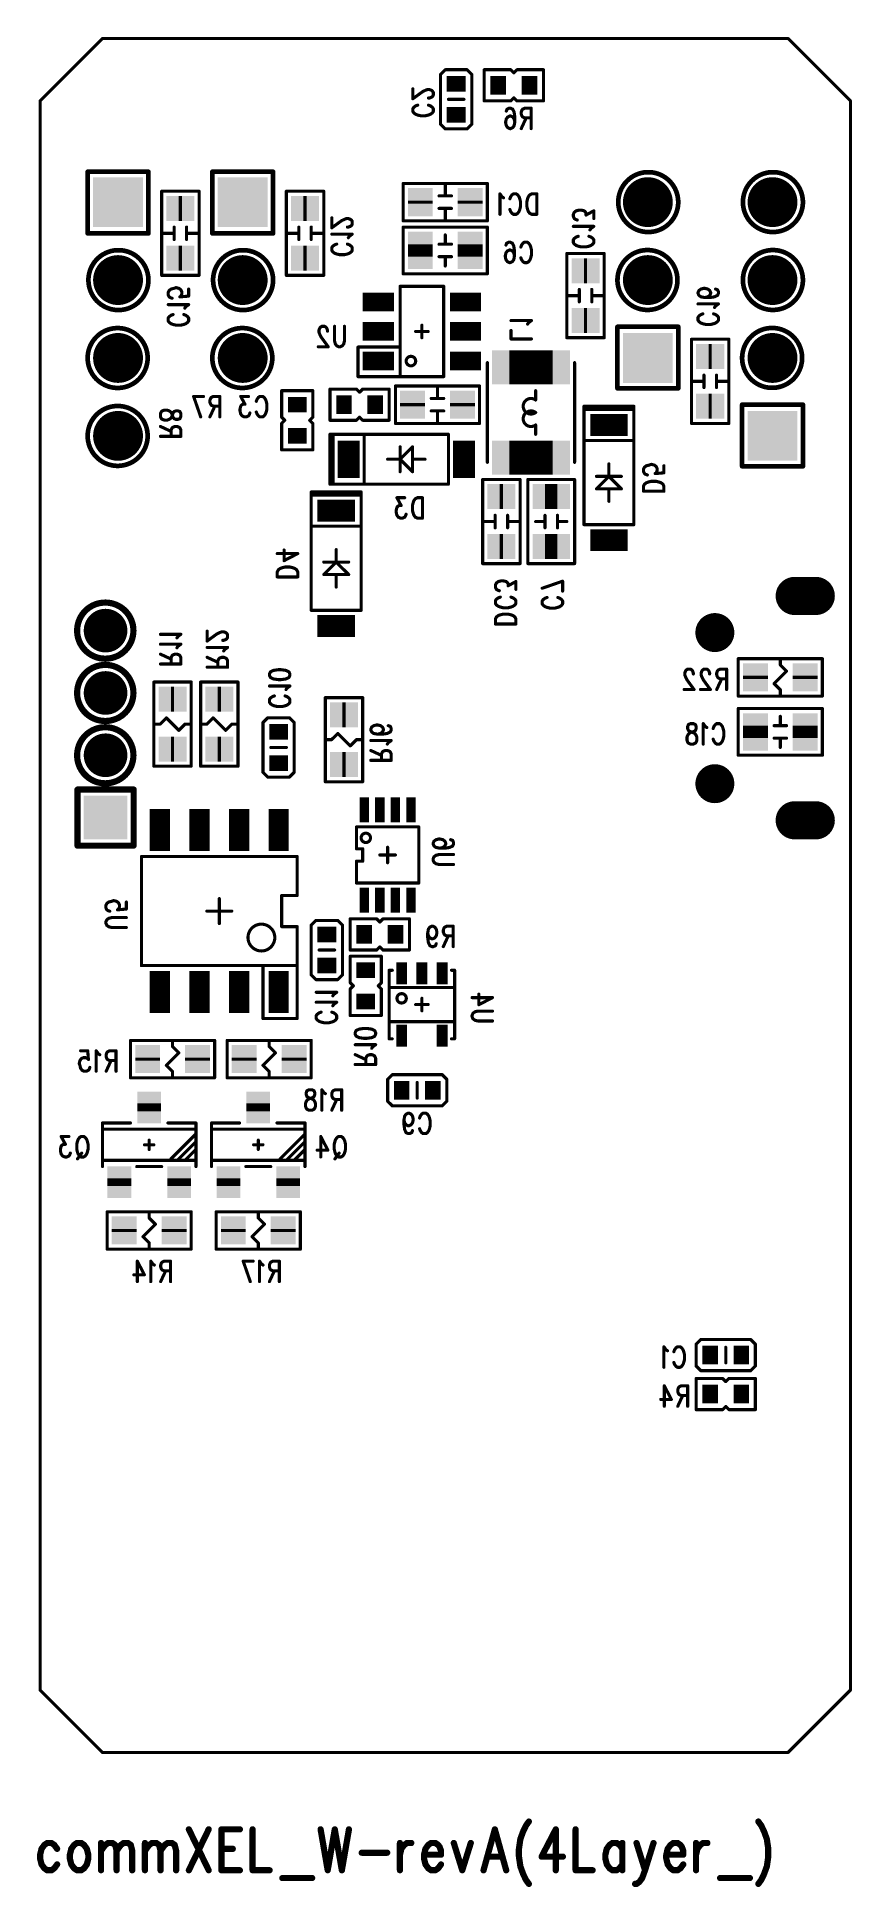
# Model space of a CAD drawing. Extents: x 99.9 to 126.1, y 95.7 to 155.
import ezdxf

# ---------------------------------------------------------------- set-up
doc = ezdxf.new("R2010")
doc.units = 0
doc.layers.get('0').update_dxf_attribs({"linetype": 'CONTINUOUS'})
doc.layers.add('MASK-BOTTOM_PHO', color=4, linetype='CONTINUOUS')
doc.layers.add('SILK-BOTTOM_PHO', color=5, linetype='CONTINUOUS')

# ---------------------------------------------------------------- blocks, each defined once
blk = doc.blocks.new('SQUARE_28')
blk.add_solid([(0.799972, 0.799972), (0.799972, -0.799972), (-0.799972, 0.799972), (-0.799972, -0.799972)])
blk = doc.blocks.new('ROUND_49')
at = {"const_width": 0.799972}
blk.add_lwpolyline([(-0.399986, 0, 1), (0.399986, 0, 1)], format="xyb", close=True, dxfattribs=at)
blk = doc.blocks.new('ROUND_184')
at = {"const_width": 0.624966}
blk.add_lwpolyline([(-0.312484, 0, 1), (0.312484, 0, 1)], format="xyb", close=True, dxfattribs=at)
blk = doc.blocks.new('SQUARE_198')
blk.add_solid([(0.700024, 0.700024), (0.700024, -0.700024), (-0.700024, 0.700024), (-0.700024, -0.700024)])
blk = doc.blocks.new('ROUND_199')
at = {"const_width": 0.700024}
blk.add_lwpolyline([(-0.350012, 0, 1), (0.350012, 0, 1)], format="xyb", close=True, dxfattribs=at)
blk = doc.blocks.new('ROUND_1')
at = {"const_width": 0.050038}
blk.add_lwpolyline([(-0.025018, 0, 1), (0.025018, 0, 1)], format="xyb", close=True, dxfattribs=at)
blk = doc.blocks.new('ROUND_6')
at = {"const_width": 0.099948}
blk.add_lwpolyline([(-0.049974, 0, 1), (0.049974, 0, 1)], format="xyb", close=True, dxfattribs=at)
blk = doc.blocks.new('SQUARE_7')
blk.add_solid([(0.381, 0.381), (0.381, -0.381), (-0.381, 0.381), (-0.381, -0.381)])
blk = doc.blocks.new('SQUARE_10')
blk.add_solid([(0.350012, 0.350012), (0.350012, -0.350012), (-0.350012, 0.350012), (-0.350012, -0.350012)])
blk = doc.blocks.new('SQUARE_16')
blk.add_solid([(0.250062, 0.250062), (0.250062, -0.250062), (-0.250062, 0.250062), (-0.250062, -0.250062)])
blk = doc.blocks.new('SQUARE_122')
blk.add_solid([(0.299974, 0.299974), (0.299974, -0.299974), (-0.299974, 0.299974), (-0.299974, -0.299974)])
blk = doc.blocks.new('SQUARE_137')
blk.add_solid([(0.149986, 0.149986), (0.149986, -0.149986), (-0.149986, 0.149986), (-0.149986, -0.149986)])
blk = doc.blocks.new('SQUARE_152')
blk.add_solid([(0.550036, 0.550036), (0.550036, -0.550036), (-0.550036, 0.550036), (-0.550036, -0.550036)])
blk = doc.blocks.new('SQUARE_162')
blk.add_solid([(0.175006, 0.175006), (0.175006, -0.175006), (-0.175006, 0.175006), (-0.175006, -0.175006)])
blk = doc.blocks.new('SQUARE_164')
blk.add_solid([(0.324992, 0.324992), (0.324992, -0.324992), (-0.324992, 0.324992), (-0.324992, -0.324992)])
blk = doc.blocks.new('SQUARE_165')
blk.add_solid([(0.40005, 0.40005), (0.40005, -0.40005), (-0.40005, 0.40005), (-0.40005, -0.40005)])
blk = doc.blocks.new('ROUND_204')
at = {"const_width": 0.61252}
blk.add_lwpolyline([(-0.30626, 0, 1), (0.30626, 0, 1)], format="xyb", close=True, dxfattribs=at)
blk = doc.blocks.new('ROUND_61')
at = {"const_width": 0.075056}
blk.add_lwpolyline([(-0.037528, 0, 1), (0.037528, 0, 1)], format="xyb", close=True, dxfattribs=at)

msp = doc.modelspace()

# ---------------------------------------------------------------- linework, layer by layer
at = {"layer": 'MASK-BOTTOM_PHO'}
for points, const_width in [([(102.00005, 154.999944), (100.000054, 152.999948)], 0.100076), ([(124.000006, 154.999944), (102.00005, 154.999944)], 0.100076), ([(126.000002, 152.999948), (124.000006, 154.999944)], 0.100076), ([(113.300002, 153.550112), (113.400078, 153.550112)], 0.500124), ([(114.70005, 153.550112), (114.70005, 153.450036)], 0.500124), ([(115.700048, 153.550112), (115.700048, 153.450036)], 0.500124), ([(100.000054, 152.999948), (100.000054, 102.00005)], 0.100076), ([(113.300002, 152.550114), (113.400078, 152.550114)], 0.500124), ([(126.000002, 102.00005), (126.000002, 152.999948)], 0.100076), ([(104.44988, 149.55012), (104.549956, 149.55012)], 0.8001), ([(108.450126, 149.55012), (108.549948, 149.55012)], 0.8001), ([(112.199928, 149.69998), (112.199928, 149.800056)], 0.8001), ([(113.799874, 149.69998), (113.799874, 149.800056)], 0.8001), ([(112.199928, 147.999958), (112.199928, 148.400008)], 0.8001), ([(113.799874, 147.999958), (113.799874, 148.400008)], 0.8001), ([(104.44988, 147.94992), (104.549956, 147.94992)], 0.8001), ([(108.450126, 147.94992), (108.549948, 147.94992)], 0.8001), ([(117.54993, 147.550124), (117.450108, 147.550124)], 0.8001), ([(110.65002, 146.550126), (111.05007, 146.550126)], 0.599948), ([(113.450116, 146.550126), (113.849912, 146.550126)], 0.599948), ([(117.54993, 145.949924), (117.450108, 145.949924)], 0.8001), ([(110.65002, 145.599912), (111.05007, 145.599912)], 0.599948), ([(113.450116, 145.599912), (113.849912, 145.599912)], 0.599948), ([(110.65002, 144.649952), (111.05007, 144.649952)], 0.599948), ([(113.450116, 144.649952), (113.849912, 144.649952)], 0.599948), ([(116.45011, 144.450054), (115.050062, 144.450054)], 1.100072), ([(121.549922, 144.800066), (121.4501, 144.800066)], 0.8001), ([(111.949992, 143.20012), (111.949992, 143.299942)], 0.8001), ([(113.549938, 143.20012), (113.549938, 143.299942)], 0.8001), ([(108.199936, 143.249904), (108.300012, 143.249904)], 0.500124), ([(109.750098, 143.299942), (109.750098, 143.20012)], 0.500124), ([(110.750096, 143.299942), (110.750096, 143.20012)], 0.500124), ([(121.549922, 143.20012), (121.4501, 143.20012)], 0.8001), ([(108.199936, 142.249906), (108.300012, 142.249906)], 0.500124), ([(118.000018, 142.599918), (118.49989, 142.599918)], 0.700024), ([(109.899958, 141.249908), (109.899958, 141.750034)], 0.700024), ([(113.599976, 141.249908), (113.599976, 141.750034)], 0.700024), ([(116.45011, 141.549882), (115.050062, 141.549882)], 1.100072), ([(109.249972, 139.850114), (109.750098, 139.850114)], 0.700024), ([(114.84991, 140.299948), (114.750088, 140.299948)], 0.8001), ([(116.59997, 140.299948), (116.19992, 140.299948)], 0.8001), ([(114.84991, 138.700002), (114.750088, 138.700002)], 0.8001), ([(116.59997, 138.700002), (116.19992, 138.700002)], 0.8001), ([(118.000018, 138.8999), (118.49989, 138.8999)], 0.700024), ([(124.887482, 137.112502), (124.212604, 137.112502)], 1.225042), ([(109.249972, 136.150096), (109.750098, 136.150096)], 0.700024), ([(122.94997, 134.450074), (122.94997, 134.549896)], 0.8001), ([(124.549916, 134.450074), (124.549916, 134.549896)], 0.8001), ([(104.30002, 133.800088), (104.199944, 133.800088)], 0.8001), ([(105.79989, 133.800088), (105.700068, 133.800088)], 0.8001), ([(109.799882, 133.299962), (109.70006, 133.299962)], 0.8001), ([(107.599988, 132.750052), (107.700064, 132.750052)], 0.500124), ([(122.94997, 132.5499), (122.94997, 132.94995)], 0.8001), ([(124.549916, 132.5499), (124.549916, 132.94995)], 0.8001), ([(104.30002, 132.199888), (104.199944, 132.199888)], 0.8001), ([(105.79989, 132.199888), (105.700068, 132.199888)], 0.8001), ([(107.599988, 131.750054), (107.700064, 131.750054)], 0.500124), ([(109.799882, 131.700016), (109.70006, 131.700016)], 0.8001), ([(110.400084, 130.50012), (110.400084, 129.999994)], 0.299972), ([(110.899956, 130.50012), (110.899956, 129.999994)], 0.299972), ([(111.400082, 130.50012), (111.400082, 129.999994)], 0.299972), ([(111.899954, 130.50012), (111.899954, 129.999994)], 0.299972), ([(103.845106, 129.249932), (103.845106, 129.949956)], 0.649984), ([(105.115106, 129.249932), (105.115106, 129.949956)], 0.649984), ([(106.385106, 129.249932), (106.385106, 129.949956)], 0.649984), ([(107.655106, 129.249932), (107.655106, 129.949956)], 0.649984), ([(124.887482, 129.912618), (124.212604, 129.912618)], 1.225042), ([(110.400084, 127.599948), (110.400084, 127.100076)], 0.299972), ([(110.899956, 127.599948), (110.899956, 127.100076)], 0.299972), ([(111.400082, 127.599948), (111.400082, 127.100076)], 0.299972), ([(111.899954, 127.599948), (111.899954, 127.100076)], 0.299972), ([(109.249972, 126.249938), (109.149896, 126.249938)], 0.500124), ([(110.400084, 126.1999), (110.400084, 126.299976)], 0.500124), ([(111.400082, 126.1999), (111.400082, 126.299976)], 0.500124), ([(109.249972, 125.24994), (109.149896, 125.24994)], 0.500124), ([(110.400084, 125.10008), (110.499906, 125.10008)], 0.500124), ([(111.59998, 125.17501), (111.59998, 124.824998)], 0.350012), ([(112.249966, 125.17501), (112.249966, 124.824998)], 0.350012), ([(112.899952, 125.17501), (112.899952, 124.824998)], 0.350012), ([(103.845106, 124.050044), (103.845106, 124.750068)], 0.649984), ([(105.115106, 124.050044), (105.115106, 124.750068)], 0.649984), ([(106.385106, 124.050044), (106.385106, 124.750068)], 0.649984), ([(107.655106, 124.050044), (107.655106, 124.750068)], 0.649984), ([(110.400084, 124.100082), (110.499906, 124.100082)], 0.500124), ([(111.59998, 123.175014), (111.59998, 122.825002)], 0.350012), ([(112.899952, 123.175014), (112.899952, 122.825002)], 0.350012), ([(103.449882, 122.199908), (103.449882, 122.299984)], 0.8001), ([(105.050082, 122.199908), (105.050082, 122.299984)], 0.8001), ([(106.549952, 122.199908), (106.549952, 122.299984)], 0.8001), ([(108.149898, 122.199908), (108.149898, 122.299984)], 0.8001), ([(103.49992, 120.573038), (103.49992, 120.827038)], 0.762), ([(107.00004, 120.573038), (107.00004, 120.827038)], 0.762), ([(111.59998, 121.299986), (111.59998, 121.19991)], 0.500124), ([(112.599978, 121.299986), (112.599978, 121.19991)], 0.500124), ([(102.542594, 118.172992), (102.542594, 118.426992)], 0.762), ([(104.4575, 118.172992), (104.4575, 118.426992)], 0.762), ([(106.04246, 118.172992), (106.04246, 118.426992)], 0.762), ([(107.95762, 118.172992), (107.95762, 118.426992)], 0.762), ([(102.700074, 116.700046), (102.700074, 116.800122)], 0.8001), ([(104.30002, 116.700046), (104.30002, 116.800122)], 0.8001), ([(106.19994, 116.700046), (106.19994, 116.800122)], 0.8001), ([(107.799886, 116.700046), (107.799886, 116.800122)], 0.8001), ([(121.499884, 112.799876), (121.499884, 112.700054)], 0.500124), ([(122.499882, 112.799876), (122.499882, 112.700054)], 0.500124), ([(121.499884, 111.45012), (121.499884, 111.549942)], 0.500124), ([(122.499882, 111.45012), (122.499882, 111.549942)], 0.500124), ([(100.000054, 102.00005), (102.00005, 100.000054)], 0.100076), ([(124.000006, 100.000054), (126.000002, 102.00005)], 0.100076), ([(102.00005, 100.000054), (124.000006, 100.000054)], 0.100076), ([(104.772714, 97.531174), (105.408984, 96.218756)], 0.199898), ([(105.408984, 97.531174), (104.772714, 96.218756)], 0.199898), ([(105.818178, 97.531174), (105.818178, 96.218756)], 0.199898), ([(105.818178, 97.531174), (106.408982, 97.531174)], 0.199898), ([(106.818176, 97.531174), (106.818176, 96.218756)], 0.199898), ([(109.000036, 97.531174), (109.227366, 96.218756)], 0.199898), ([(109.454442, 97.531174), (109.227366, 96.218756)], 0.199898), ([(109.454442, 97.531174), (109.681772, 96.218756)], 0.199898), ([(109.909102, 97.531174), (109.681772, 96.218756)], 0.199898), ([(114.59083, 97.531174), (114.227356, 96.218756)], 0.199898), ([(114.59083, 97.531174), (114.954558, 96.218756)], 0.199898), ([(115.499896, 97.46869), (115.408964, 97.218754)], 0.199898), ([(115.590828, 97.656142), (115.499896, 97.46869)], 0.199898), ([(115.68176, 97.781364), (115.590828, 97.656142)], 0.199898), ([(116.54536, 97.531174), (116.090954, 96.656144)], 0.199898), ([(116.54536, 97.531174), (116.54536, 96.218756)], 0.199898), ([(117.181884, 97.531174), (117.181884, 96.218756)], 0.199898), ([(123.045474, 97.781364), (123.136406, 97.656142)], 0.199898), ([(123.136406, 97.656142), (123.227338, 97.46869)], 0.199898), ([(123.227338, 97.46869), (123.31827, 97.218754)], 0.199898), ([(100.04552, 96.906334), (100.000054, 96.718628)], 0.199898), ([(100.000054, 96.718628), (100.000054, 96.59366)], 0.199898), ([(100.136452, 97.031302), (100.04552, 96.906334)], 0.199898), ([(100.227384, 97.093786), (100.136452, 97.031302)], 0.199898), ([(100.363528, 97.093786), (100.227384, 97.093786)], 0.199898), ([(100.45446, 97.031302), (100.363528, 97.093786)], 0.199898), ([(100.545392, 96.906334), (100.45446, 97.031302)], 0.199898), ([(101.000052, 96.906334), (100.954586, 96.718628)], 0.199898), ([(100.954586, 96.718628), (100.954586, 96.59366)], 0.199898), ([(101.090984, 97.031302), (101.000052, 96.906334)], 0.199898), ([(101.181916, 97.093786), (101.090984, 97.031302)], 0.199898), ([(101.31806, 97.093786), (101.181916, 97.093786)], 0.199898), ([(101.408992, 97.031302), (101.31806, 97.093786)], 0.199898), ([(101.499924, 96.906334), (101.408992, 97.031302)], 0.199898), ([(101.54539, 96.718628), (101.499924, 96.906334)], 0.199898), ([(101.54539, 96.59366), (101.54539, 96.718628)], 0.199898), ([(101.954584, 97.093786), (101.954584, 96.218756)], 0.199898), ([(101.954584, 96.84385), (102.090982, 97.031302)], 0.199898), ([(102.090982, 97.031302), (102.181914, 97.093786)], 0.199898), ([(102.181914, 97.093786), (102.318058, 97.093786)], 0.199898), ([(102.318058, 97.093786), (102.40899, 97.031302)], 0.199898), ([(102.40899, 97.031302), (102.454456, 96.84385)], 0.199898), ([(102.454456, 96.84385), (102.590854, 97.031302)], 0.199898), ([(102.454456, 96.84385), (102.454456, 96.218756)], 0.199898), ([(102.590854, 97.031302), (102.681786, 97.093786)], 0.199898), ([(102.681786, 97.093786), (102.818184, 97.093786)], 0.199898), ([(102.818184, 97.093786), (102.909116, 97.031302)], 0.199898), ([(102.909116, 97.031302), (102.954582, 96.84385)], 0.199898), ([(102.954582, 96.84385), (102.954582, 96.218756)], 0.199898), ([(103.363522, 97.093786), (103.363522, 96.218756)], 0.199898), ([(103.363522, 96.84385), (103.49992, 97.031302)], 0.199898), ([(103.49992, 97.031302), (103.590852, 97.093786)], 0.199898), ([(103.590852, 97.093786), (103.72725, 97.093786)], 0.199898), ([(103.72725, 97.093786), (103.818182, 97.031302)], 0.199898), ([(103.818182, 97.031302), (103.863648, 96.84385)], 0.199898), ([(103.863648, 96.84385), (104.000046, 97.031302)], 0.199898), ([(103.863648, 96.84385), (103.863648, 96.218756)], 0.199898), ([(104.000046, 97.031302), (104.090978, 97.093786)], 0.199898), ([(104.090978, 97.093786), (104.227376, 97.093786)], 0.199898), ([(104.227376, 97.093786), (104.318308, 97.031302)], 0.199898), ([(104.318308, 97.031302), (104.36352, 96.84385)], 0.199898), ([(104.36352, 96.84385), (104.36352, 96.218756)], 0.199898), ([(105.818178, 96.906334), (106.181906, 96.906334)], 0.199898), ([(110.318296, 96.781366), (111.13643, 96.781366)], 0.199898), ([(111.54537, 97.093786), (111.54537, 96.218756)], 0.199898), ([(111.54537, 96.718628), (111.590836, 96.906334)], 0.199898), ([(111.590836, 96.906334), (111.681768, 97.031302)], 0.199898), ([(111.681768, 97.031302), (111.7727, 97.093786)], 0.199898), ([(111.7727, 97.093786), (111.909098, 97.093786)], 0.199898), ([(112.363758, 96.906334), (112.318292, 96.718628)], 0.199898), ([(112.318292, 96.718628), (112.86363, 96.718628)], 0.199898), ([(112.318292, 96.718628), (112.318292, 96.59366)], 0.199898), ([(112.454436, 97.031302), (112.363758, 96.906334)], 0.199898), ([(112.545368, 97.093786), (112.454436, 97.031302)], 0.199898), ([(112.681766, 97.093786), (112.545368, 97.093786)], 0.199898), ([(112.772698, 97.031302), (112.681766, 97.093786)], 0.199898), ([(112.818164, 96.968818), (112.772698, 97.031302)], 0.199898), ([(112.86363, 96.84385), (112.818164, 96.968818)], 0.199898), ([(112.86363, 96.718628), (112.86363, 96.84385)], 0.199898), ([(113.272824, 97.093786), (113.545366, 96.218756)], 0.199898), ([(113.818162, 97.093786), (113.545366, 96.218756)], 0.199898), ([(115.408964, 97.218754), (115.363752, 96.906334)], 0.199898), ([(115.363752, 96.906334), (115.363752, 96.656144)], 0.199898), ([(118.181882, 96.906334), (118.136416, 96.718628)], 0.199898), ([(118.136416, 96.718628), (118.136416, 96.59366)], 0.199898), ([(118.272814, 97.031302), (118.181882, 96.906334)], 0.199898), ([(118.363746, 97.093786), (118.272814, 97.031302)], 0.199898), ([(118.49989, 97.093786), (118.363746, 97.093786)], 0.199898), ([(118.590822, 97.031302), (118.49989, 97.093786)], 0.199898), ([(118.681754, 96.906334), (118.590822, 97.031302)], 0.199898), ([(118.681754, 97.093786), (118.681754, 96.218756)], 0.199898), ([(119.136414, 97.093786), (119.40921, 96.218756)], 0.199898), ([(119.681752, 97.093786), (119.40921, 96.218756)], 0.199898), ([(120.136412, 96.906334), (120.090946, 96.718628)], 0.199898), ([(120.090946, 96.718628), (120.636284, 96.718628)], 0.199898), ([(120.090946, 96.718628), (120.090946, 96.59366)], 0.199898), ([(120.227344, 97.031302), (120.136412, 96.906334)], 0.199898), ([(120.318276, 97.093786), (120.227344, 97.031302)], 0.199898), ([(120.45442, 97.093786), (120.318276, 97.093786)], 0.199898), ([(120.545352, 97.031302), (120.45442, 97.093786)], 0.199898), ([(120.590818, 96.968818), (120.545352, 97.031302)], 0.199898), ([(120.636284, 96.84385), (120.590818, 96.968818)], 0.199898), ([(120.636284, 96.718628), (120.636284, 96.84385)], 0.199898), ([(121.045478, 97.093786), (121.045478, 96.218756)], 0.199898), ([(121.045478, 96.718628), (121.090944, 96.906334)], 0.199898), ([(121.090944, 96.906334), (121.181876, 97.031302)], 0.199898), ([(121.181876, 97.031302), (121.272808, 97.093786)], 0.199898), ([(121.272808, 97.093786), (121.409206, 97.093786)], 0.199898), ([(123.31827, 97.218754), (123.363736, 96.906334)], 0.199898), ([(123.363736, 96.906334), (123.363736, 96.656144)], 0.199898), ([(100.000054, 96.59366), (100.04552, 96.406208)], 0.199898), ([(100.04552, 96.406208), (100.136452, 96.28124)], 0.199898), ([(100.136452, 96.28124), (100.227384, 96.218756)], 0.199898), ([(100.227384, 96.218756), (100.363528, 96.218756)], 0.199898), ([(100.363528, 96.218756), (100.45446, 96.28124)], 0.199898), ([(100.45446, 96.28124), (100.545392, 96.406208)], 0.199898), ([(100.954586, 96.59366), (101.000052, 96.406208)], 0.199898), ([(101.000052, 96.406208), (101.090984, 96.28124)], 0.199898), ([(101.090984, 96.28124), (101.181916, 96.218756)], 0.199898), ([(101.181916, 96.218756), (101.31806, 96.218756)], 0.199898), ([(101.31806, 96.218756), (101.408992, 96.28124)], 0.199898), ([(101.408992, 96.28124), (101.499924, 96.406208)], 0.199898), ([(101.499924, 96.406208), (101.54539, 96.59366)], 0.199898), ([(105.818178, 96.218756), (106.408982, 96.218756)], 0.199898), ([(106.818176, 96.218756), (107.363514, 96.218756)], 0.199898), ([(112.318292, 96.59366), (112.363758, 96.406208)], 0.199898), ([(112.363758, 96.406208), (112.454436, 96.28124)], 0.199898), ([(112.454436, 96.28124), (112.545368, 96.218756)], 0.199898), ([(112.545368, 96.218756), (112.681766, 96.218756)], 0.199898), ([(112.681766, 96.218756), (112.772698, 96.28124)], 0.199898), ([(112.772698, 96.28124), (112.86363, 96.406208)], 0.199898), ([(114.363754, 96.656144), (114.81816, 96.656144)], 0.199898), ([(115.363752, 96.656144), (115.408964, 96.343724)], 0.199898), ([(115.408964, 96.343724), (115.499896, 96.093788)], 0.199898), ([(115.499896, 96.093788), (115.590828, 95.906336)], 0.199898), ([(116.090954, 96.656144), (116.77269, 96.656144)], 0.199898), ([(117.181884, 96.218756), (117.727222, 96.218756)], 0.199898), ([(118.136416, 96.59366), (118.181882, 96.406208)], 0.199898), ([(118.181882, 96.406208), (118.272814, 96.28124)], 0.199898), ([(118.272814, 96.28124), (118.363746, 96.218756)], 0.199898), ([(118.363746, 96.218756), (118.49989, 96.218756)], 0.199898), ([(118.49989, 96.218756), (118.590822, 96.28124)], 0.199898), ([(118.590822, 96.28124), (118.681754, 96.406208)], 0.199898), ([(119.40921, 96.218756), (119.318278, 95.96882)], 0.199898), ([(120.090946, 96.59366), (120.136412, 96.406208)], 0.199898), ([(120.136412, 96.406208), (120.227344, 96.28124)], 0.199898), ([(120.227344, 96.28124), (120.318276, 96.218756)], 0.199898), ([(120.318276, 96.218756), (120.45442, 96.218756)], 0.199898), ([(120.45442, 96.218756), (120.545352, 96.28124)], 0.199898), ([(120.545352, 96.28124), (120.636284, 96.406208)], 0.199898), ([(123.227338, 96.093788), (123.136406, 95.906336)], 0.199898), ([(123.31827, 96.343724), (123.227338, 96.093788)], 0.199898), ([(123.363736, 96.656144), (123.31827, 96.343724)], 0.199898), ([(107.772708, 95.96882), (108.72724, 95.96882)], 0.199898), ([(115.590828, 95.906336), (115.68176, 95.781368)], 0.199898), ([(119.136414, 95.781368), (119.090948, 95.781368)], 0.199898), ([(119.227346, 95.843852), (119.136414, 95.781368)], 0.199898), ([(119.318278, 95.96882), (119.227346, 95.843852)], 0.199898), ([(121.818146, 95.96882), (122.772678, 95.96882)], 0.199898), ([(123.136406, 95.906336), (123.045474, 95.781368)], 0.199898)]:
    msp.add_lwpolyline(points, dxfattribs=dict(at, const_width=const_width))
at = {"layer": 'SILK-BOTTOM_PHO'}
for points, const_width in [([(102.00005, 154.999944), (100.000054, 152.999948)], 0.100076), ([(124.000006, 154.999944), (102.00005, 154.999944)], 0.100076), ([(126.000002, 152.999948), (124.000006, 154.999944)], 0.100076), ([(112.849914, 153.850086), (113.000028, 153.999946)], 0.100076), ([(112.849914, 152.249886), (112.849914, 153.850086)], 0.100076), ([(113.000028, 153.999946), (113.700052, 153.999946)], 0.100076), ([(113.700052, 153.999946), (113.849912, 153.850086)], 0.100076), ([(113.849912, 153.850086), (113.849912, 152.249886)], 0.100076), ([(114.249962, 152.999948), (114.249962, 153.999946)], 0.100076), ([(114.249962, 153.999946), (115.1001, 153.999946)], 0.100076), ([(115.1001, 153.999946), (115.199922, 153.900124)], 0.100076), ([(115.199922, 153.900124), (115.299998, 153.999946)], 0.100076), ([(115.299998, 153.999946), (116.149882, 153.999946)], 0.100076), ([(116.149882, 153.999946), (116.149882, 152.999948)], 0.100076), ([(111.95939, 153.068274), (111.95939, 153.386282)], 0.100076), ([(112.27181, 153.29535), (111.95939, 153.068274)], 0.100076), ([(112.365536, 153.340816), (112.27181, 153.29535)], 0.100076), ([(112.42802, 153.363676), (112.365536, 153.340816)], 0.100076), ([(112.490504, 153.363676), (112.42802, 153.363676)], 0.100076), ([(112.553242, 153.340816), (112.490504, 153.363676)], 0.100076), ([(112.584484, 153.31821), (112.553242, 153.340816)], 0.100076), ([(112.553242, 153.11374), (112.584484, 153.136346)], 0.100076), ([(112.615726, 153.272744), (112.584484, 153.31821)], 0.100076), ([(112.584484, 153.136346), (112.615726, 153.181812)], 0.100076), ([(112.615726, 153.181812), (112.615726, 153.272744)], 0.100076), ([(100.000054, 152.999948), (100.000054, 102.00005)], 0.100076), ([(111.95939, 152.750012), (111.990632, 152.795478)], 0.100076), ([(111.95939, 152.65908), (111.95939, 152.750012)], 0.100076), ([(111.990632, 152.613614), (111.95939, 152.65908)], 0.100076), ([(111.990632, 152.795478), (112.053116, 152.840944)], 0.100076), ([(112.053116, 152.568148), (111.990632, 152.613614)], 0.100076), ([(112.053116, 152.840944), (112.1156, 152.86355)], 0.100076), ([(112.1156, 152.545542), (112.053116, 152.568148)], 0.100076), ([(112.209326, 152.522682), (112.1156, 152.545542)], 0.100076), ([(112.459262, 152.545542), (112.365536, 152.522682)], 0.100076), ([(112.459262, 153.09088), (112.490504, 153.09088)], 0.100076), ([(112.459262, 152.86355), (112.522, 152.840944)], 0.100076), ([(112.522, 152.568148), (112.459262, 152.545542)], 0.100076), ([(112.490504, 153.09088), (112.553242, 153.11374)], 0.100076), ([(112.522, 152.840944), (112.584484, 152.795478)], 0.100076), ([(112.584484, 152.613614), (112.522, 152.568148)], 0.100076), ([(112.584484, 152.795478), (112.615726, 152.750012)], 0.100076), ([(112.615726, 152.65908), (112.584484, 152.613614)], 0.100076), ([(112.615726, 152.750012), (112.615726, 152.65908)], 0.100076), ([(113.100104, 153.049986), (113.599976, 153.049986)], 0.100076), ([(115.1001, 152.999948), (114.249962, 152.999948)], 0.100076), ([(114.95913, 152.67178), (114.981736, 152.734264)], 0.100076), ([(114.981736, 152.734264), (115.050062, 152.765506)], 0.100076), ([(115.050062, 152.765506), (115.095528, 152.765506)], 0.100076), ([(115.095528, 152.765506), (115.1636, 152.734264)], 0.100076), ([(115.199922, 153.100024), (115.1001, 152.999948)], 0.100076), ([(115.1636, 152.734264), (115.209066, 152.640538)], 0.100076), ([(115.299998, 152.999948), (115.199922, 153.100024)], 0.100076), ([(115.209066, 152.640538), (115.231926, 152.484328)], 0.100076), ([(116.149882, 152.999948), (115.299998, 152.999948)], 0.100076), ([(115.459002, 152.703022), (115.436396, 152.640538)], 0.100076), ([(115.436396, 152.640538), (115.436396, 152.578054)], 0.100076), ([(115.436396, 152.578054), (115.459002, 152.51557)], 0.100076), ([(115.481862, 152.734264), (115.459002, 152.703022)], 0.100076), ([(115.549934, 152.765506), (115.481862, 152.734264)], 0.100076), ([(115.754658, 152.765506), (115.549934, 152.765506)], 0.100076), ([(115.754658, 152.765506), (115.754658, 152.109424)], 0.100076), ([(126.000002, 102.00005), (126.000002, 152.999948)], 0.100076), ([(112.365536, 152.522682), (112.209326, 152.522682)], 0.100076), ([(113.000028, 152.100026), (112.849914, 152.249886)], 0.100076), ([(113.700052, 152.100026), (113.000028, 152.100026)], 0.100076), ([(113.849912, 152.249886), (113.700052, 152.100026)], 0.100076), ([(114.93627, 152.328118), (114.95913, 152.421844)], 0.100076), ([(114.93627, 152.296876), (114.93627, 152.328118)], 0.100076), ([(114.95913, 152.20315), (114.93627, 152.296876)], 0.100076), ([(114.95913, 152.421844), (115.004596, 152.484328)], 0.100076), ([(115.004596, 152.140666), (114.95913, 152.20315)], 0.100076), ([(115.004596, 152.484328), (115.072668, 152.51557)], 0.100076), ([(115.072668, 152.109424), (115.004596, 152.140666)], 0.100076), ([(115.072668, 152.51557), (115.095528, 152.51557)], 0.100076), ([(115.095528, 152.109424), (115.072668, 152.109424)], 0.100076), ([(115.095528, 152.51557), (115.1636, 152.484328)], 0.100076), ([(115.1636, 152.140666), (115.095528, 152.109424)], 0.100076), ([(115.1636, 152.484328), (115.209066, 152.421844)], 0.100076), ([(115.209066, 152.20315), (115.1636, 152.140666)], 0.100076), ([(115.209066, 152.421844), (115.231926, 152.328118)], 0.100076), ([(115.231926, 152.328118), (115.209066, 152.20315)], 0.100076), ([(115.231926, 152.484328), (115.231926, 152.328118)], 0.100076), ([(115.5954, 152.453086), (115.436396, 152.109424)], 0.100076), ([(115.459002, 152.51557), (115.481862, 152.484328)], 0.100076), ([(115.481862, 152.484328), (115.549934, 152.453086)], 0.100076), ([(115.549934, 152.453086), (115.754658, 152.453086)], 0.100076), ([(103.475028, 150.725124), (101.52507, 150.725124)], 0.150114), ([(101.52507, 150.725124), (101.52507, 148.75002)], 0.150114), ([(103.475028, 149.400006), (103.475028, 150.725124)], 0.150114), ([(107.47502, 150.725124), (105.525062, 150.725124)], 0.150114), ([(105.525062, 150.725124), (105.525062, 148.75002)], 0.150114), ([(107.47502, 149.400006), (107.47502, 150.725124)], 0.150114), ([(114.350038, 150.349966), (111.650018, 150.349966)], 0.100076), ([(111.650018, 150.349966), (111.650018, 149.15007)], 0.100076), ([(113.000028, 150.349966), (113.000028, 149.949916)], 0.100076), ([(114.350038, 149.15007), (114.350038, 150.349966)], 0.100076), ([(105.10012, 150.10003), (103.89997, 150.10003)], 0.100076), ([(103.89997, 150.10003), (103.89997, 147.40001)], 0.100076), ([(105.10012, 147.40001), (105.10012, 150.10003)], 0.100076), ([(109.100112, 150.10003), (107.899962, 150.10003)], 0.100076), ([(107.899962, 150.10003), (107.899962, 147.40001)], 0.100076), ([(109.100112, 147.40001), (109.100112, 150.10003)], 0.100076), ([(113.199926, 149.949916), (112.799876, 149.949916)], 0.100076), ([(114.822732, 149.921976), (114.75466, 150.015702)], 0.100076), ([(114.75466, 150.015702), (114.75466, 149.359366)], 0.100076), ([(114.868198, 149.890734), (114.822732, 149.921976)], 0.100076), ([(115.072668, 149.859492), (115.095528, 149.921976)], 0.100076), ([(115.095528, 149.921976), (115.140994, 149.98446)], 0.100076), ([(115.140994, 149.98446), (115.18646, 150.015702)], 0.100076), ([(115.18646, 150.015702), (115.277392, 150.015702)], 0.100076), ([(115.277392, 150.015702), (115.322604, 149.98446)], 0.100076), ([(115.322604, 149.98446), (115.36807, 149.921976)], 0.100076), ([(115.36807, 149.921976), (115.39093, 149.859492)], 0.100076), ([(115.39093, 149.859492), (115.413536, 149.765512)], 0.100076), ([(115.413536, 149.609302), (115.39093, 149.515576)], 0.100076), ([(115.413536, 149.765512), (115.413536, 149.609302)], 0.100076), ([(115.640866, 149.859492), (115.61826, 149.765512)], 0.100076), ([(115.61826, 149.765512), (115.61826, 149.609302)], 0.100076), ([(115.61826, 149.609302), (115.640866, 149.515576)], 0.100076), ([(115.663726, 149.921976), (115.640866, 149.859492)], 0.100076), ([(115.709192, 149.98446), (115.663726, 149.921976)], 0.100076), ([(115.777264, 150.015702), (115.709192, 149.98446)], 0.100076), ([(115.936268, 150.015702), (115.777264, 150.015702)], 0.100076), ([(115.936268, 150.015702), (115.936268, 149.359366)], 0.100076), ([(103.475028, 148.75002), (103.475028, 149.474936)], 0.150114), ([(107.47502, 148.75002), (107.47502, 149.474936)], 0.150114), ([(109.359446, 148.927312), (109.359446, 149.245574)], 0.100076), ([(109.671866, 149.154642), (109.359446, 148.927312)], 0.100076), ([(109.765592, 149.200108), (109.671866, 149.154642)], 0.100076), ([(109.828076, 149.222714), (109.765592, 149.200108)], 0.100076), ([(109.89056, 149.222714), (109.828076, 149.222714)], 0.100076), ([(109.953044, 149.200108), (109.89056, 149.222714)], 0.100076), ([(109.89056, 148.949918), (109.953044, 148.972778)], 0.100076), ([(109.984286, 149.177248), (109.953044, 149.200108)], 0.100076), ([(109.953044, 148.972778), (109.984286, 148.995384)], 0.100076), ([(110.015528, 149.131782), (109.984286, 149.177248)], 0.100076), ([(109.984286, 148.995384), (110.015528, 149.04085)], 0.100076), ([(110.015528, 149.04085), (110.015528, 149.131782)], 0.100076), ([(111.650018, 149.15007), (114.350038, 149.15007)], 0.100076), ([(113.199926, 149.55012), (112.799876, 149.55012)], 0.100076), ([(113.000028, 149.15007), (113.000028, 149.55012)], 0.100076), ([(115.095528, 149.453092), (115.072668, 149.515576)], 0.100076), ([(115.140994, 149.390608), (115.095528, 149.453092)], 0.100076), ([(115.18646, 149.359366), (115.140994, 149.390608)], 0.100076), ([(115.277392, 149.359366), (115.18646, 149.359366)], 0.100076), ([(115.322604, 149.390608), (115.277392, 149.359366)], 0.100076), ([(115.36807, 149.453092), (115.322604, 149.390608)], 0.100076), ([(115.39093, 149.515576), (115.36807, 149.453092)], 0.100076), ([(115.640866, 149.515576), (115.663726, 149.453092)], 0.100076), ([(115.663726, 149.453092), (115.709192, 149.390608)], 0.100076), ([(115.709192, 149.390608), (115.777264, 149.359366)], 0.100076), ([(115.777264, 149.359366), (115.936268, 149.359366)], 0.100076), ([(117.140736, 149.427184), (117.109494, 149.359112)], 0.100076), ([(117.109494, 149.359112), (117.109494, 149.290786)], 0.100076), ([(117.109494, 149.290786), (117.140736, 149.222714)], 0.100076), ([(117.765576, 148.972778), (117.109494, 148.972778)], 0.100076), ([(117.20322, 149.47265), (117.140736, 149.427184)], 0.100076), ([(117.140736, 149.222714), (117.171978, 149.200108)], 0.100076), ([(117.171978, 149.200108), (117.234462, 149.177248)], 0.100076), ([(117.296946, 149.49551), (117.20322, 149.47265)], 0.100076), ([(117.35943, 149.49551), (117.296946, 149.49551)], 0.100076), ([(117.453156, 149.47265), (117.35943, 149.49551)], 0.100076), ([(117.484398, 149.450044), (117.453156, 149.47265)], 0.100076), ([(117.51564, 149.404578), (117.484398, 149.450044)], 0.100076), ([(117.765576, 149.47265), (117.51564, 149.336252)], 0.100076), ([(117.51564, 149.336252), (117.51564, 149.404578)], 0.100076), ([(117.67185, 148.904452), (117.765576, 148.972778)], 0.100076), ([(117.765576, 149.222714), (117.765576, 149.47265)], 0.100076), ([(101.52507, 148.75002), (103.475028, 148.75002)], 0.150114), ([(103.89997, 148.75002), (104.30002, 148.75002)], 0.100076), ([(104.30002, 148.550122), (104.30002, 148.949918)], 0.100076), ([(104.70007, 148.550122), (104.70007, 148.949918)], 0.100076), ([(105.10012, 148.75002), (104.70007, 148.75002)], 0.100076), ([(105.525062, 148.75002), (107.47502, 148.75002)], 0.150114), ([(107.899962, 148.75002), (108.300012, 148.75002)], 0.100076), ([(108.300012, 148.550122), (108.300012, 148.949918)], 0.100076), ([(108.700062, 148.550122), (108.700062, 148.949918)], 0.100076), ([(109.100112, 148.75002), (108.700062, 148.75002)], 0.100076), ([(110.015528, 148.722842), (109.359446, 148.722842)], 0.100076), ([(109.390688, 148.336254), (109.453172, 148.38172)], 0.100076), ([(109.453172, 148.38172), (109.515656, 148.40458)], 0.100076), ([(109.859318, 148.949918), (109.89056, 148.949918)], 0.100076), ([(109.859318, 148.40458), (109.921802, 148.38172)], 0.100076), ([(109.89056, 148.60905), (109.921802, 148.654516)], 0.100076), ([(109.921802, 148.654516), (110.015528, 148.722842)], 0.100076), ([(109.921802, 148.38172), (109.984286, 148.336254)], 0.100076), ([(114.350038, 148.949918), (111.650018, 148.949918)], 0.100076), ([(111.650018, 148.949918), (111.650018, 147.450048)], 0.100076), ([(113.199926, 148.400008), (112.799876, 148.400008)], 0.100076), ([(113.000028, 148.400008), (113.000028, 148.699982)], 0.100076), ([(114.350038, 147.450048), (114.350038, 148.949918)], 0.100076), ([(114.9477, 148.371814), (114.97056, 148.434298)], 0.100076), ([(114.97056, 148.434298), (115.038632, 148.46554)], 0.100076), ([(115.038632, 148.46554), (115.084098, 148.46554)], 0.100076), ([(115.084098, 148.46554), (115.15217, 148.434298)], 0.100076), ([(115.15217, 148.434298), (115.197636, 148.340572)], 0.100076), ([(115.424966, 148.30933), (115.447826, 148.371814)], 0.100076), ([(115.447826, 148.371814), (115.493292, 148.434298)], 0.100076), ([(115.493292, 148.434298), (115.538758, 148.46554)], 0.100076), ([(115.538758, 148.46554), (115.629436, 148.46554)], 0.100076), ([(115.629436, 148.46554), (115.674902, 148.434298)], 0.100076), ([(115.674902, 148.434298), (115.720368, 148.371814)], 0.100076), ([(115.720368, 148.371814), (115.743228, 148.30933)], 0.100076), ([(117.109494, 148.540978), (117.140736, 148.586444)], 0.100076), ([(117.109494, 148.450046), (117.109494, 148.540978)], 0.100076), ([(117.140736, 148.40458), (117.109494, 148.450046)], 0.100076), ([(117.140736, 148.586444), (117.20322, 148.63191)], 0.100076), ([(117.20322, 148.359114), (117.140736, 148.40458)], 0.100076), ([(117.20322, 148.63191), (117.265704, 148.654516)], 0.100076), ([(117.609366, 148.654516), (117.67185, 148.63191)], 0.100076), ([(117.640608, 148.858986), (117.67185, 148.904452)], 0.100076), ([(117.67185, 148.63191), (117.734334, 148.586444)], 0.100076), ([(117.734334, 148.40458), (117.67185, 148.359114)], 0.100076), ([(117.734334, 148.586444), (117.765576, 148.540978)], 0.100076), ([(117.765576, 148.450046), (117.734334, 148.40458)], 0.100076), ([(117.765576, 148.540978), (117.765576, 148.450046)], 0.100076), ([(109.359446, 148.290788), (109.390688, 148.336254)], 0.100076), ([(109.359446, 148.20011), (109.359446, 148.290788)], 0.100076), ([(109.390688, 148.154644), (109.359446, 148.20011)], 0.100076), ([(109.453172, 148.109178), (109.390688, 148.154644)], 0.100076), ([(109.515656, 148.086318), (109.453172, 148.109178)], 0.100076), ([(109.609382, 148.063712), (109.515656, 148.086318)], 0.100076), ([(109.765592, 148.063712), (109.609382, 148.063712)], 0.100076), ([(109.859318, 148.086318), (109.765592, 148.063712)], 0.100076), ([(109.921802, 148.109178), (109.859318, 148.086318)], 0.100076), ([(109.984286, 148.154644), (109.921802, 148.109178)], 0.100076), ([(109.984286, 148.336254), (110.015528, 148.290788)], 0.100076), ([(110.015528, 148.20011), (109.984286, 148.154644)], 0.100076), ([(110.015528, 148.290788), (110.015528, 148.20011)], 0.100076), ([(113.199926, 147.999958), (112.799876, 147.999958)], 0.100076), ([(113.000028, 147.999958), (113.000028, 147.699984)], 0.100076), ([(114.925094, 148.028152), (114.9477, 148.121878)], 0.100076), ([(114.925094, 147.99691), (114.925094, 148.028152)], 0.100076), ([(114.9477, 147.903184), (114.925094, 147.99691)], 0.100076), ([(114.9477, 148.121878), (114.993166, 148.184362)], 0.100076), ([(114.993166, 147.8407), (114.9477, 147.903184)], 0.100076), ([(114.993166, 148.184362), (115.061238, 148.215604)], 0.100076), ([(115.061238, 147.809458), (114.993166, 147.8407)], 0.100076), ([(115.061238, 148.215604), (115.084098, 148.215604)], 0.100076), ([(115.084098, 147.809458), (115.061238, 147.809458)], 0.100076), ([(115.084098, 148.215604), (115.15217, 148.184362)], 0.100076), ([(115.15217, 147.8407), (115.084098, 147.809458)], 0.100076), ([(115.15217, 148.184362), (115.197636, 148.121878)], 0.100076), ([(115.197636, 147.903184), (115.15217, 147.8407)], 0.100076), ([(115.197636, 148.340572), (115.220496, 148.184362)], 0.100076), ([(115.197636, 148.121878), (115.220496, 148.028152)], 0.100076), ([(115.220496, 148.028152), (115.197636, 147.903184)], 0.100076), ([(115.220496, 148.184362), (115.220496, 148.028152)], 0.100076), ([(115.447826, 147.903184), (115.424966, 147.965668)], 0.100076), ([(115.493292, 147.8407), (115.447826, 147.903184)], 0.100076), ([(115.538758, 147.809458), (115.493292, 147.8407)], 0.100076), ([(115.629436, 147.809458), (115.538758, 147.809458)], 0.100076), ([(115.674902, 147.8407), (115.629436, 147.809458)], 0.100076), ([(115.720368, 147.903184), (115.674902, 147.8407)], 0.100076), ([(115.743228, 147.965668), (115.720368, 147.903184)], 0.100076), ([(115.743228, 148.30933), (115.765834, 148.215604)], 0.100076), ([(115.765834, 148.059394), (115.743228, 147.965668)], 0.100076), ([(115.765834, 148.215604), (115.765834, 148.059394)], 0.100076), ([(116.899944, 148.100034), (116.899944, 145.400014)], 0.100076), ([(118.100094, 148.100034), (116.899944, 148.100034)], 0.100076), ([(117.265704, 148.336254), (117.20322, 148.359114)], 0.100076), ([(117.35943, 148.313648), (117.265704, 148.336254)], 0.100076), ([(117.51564, 148.313648), (117.35943, 148.313648)], 0.100076), ([(117.609366, 148.336254), (117.51564, 148.313648)], 0.100076), ([(117.67185, 148.359114), (117.609366, 148.336254)], 0.100076), ([(118.100094, 145.400014), (118.100094, 148.100034)], 0.100076), ([(103.89997, 147.40001), (105.10012, 147.40001)], 0.100076), ([(107.899962, 147.40001), (109.100112, 147.40001)], 0.100076), ([(111.650018, 147.450048), (114.350038, 147.450048)], 0.100076), ([(104.140508, 146.915886), (104.109266, 146.847814)], 0.100076), ([(104.109266, 146.847814), (104.109266, 146.779488)], 0.100076), ([(104.109266, 146.779488), (104.140508, 146.711416)], 0.100076), ([(104.203246, 146.961352), (104.140508, 146.915886)], 0.100076), ([(104.140508, 146.711416), (104.17175, 146.688556)], 0.100076), ([(104.17175, 146.688556), (104.234488, 146.66595)], 0.100076), ([(104.296972, 146.984212), (104.203246, 146.961352)], 0.100076), ([(104.359456, 147.006818), (104.296972, 146.984212)], 0.100076), ([(104.453182, 146.984212), (104.359456, 147.006818)], 0.100076), ([(104.515666, 146.938746), (104.453182, 146.984212)], 0.100076), ([(104.765602, 146.734022), (104.484424, 146.711416)], 0.100076), ([(104.484424, 146.711416), (104.515666, 146.734022)], 0.100076), ([(104.546908, 146.87042), (104.515666, 146.938746)], 0.100076), ([(104.515666, 146.734022), (104.546908, 146.802348)], 0.100076), ([(104.546908, 146.802348), (104.546908, 146.87042)], 0.100076), ([(104.765602, 146.961352), (104.765602, 146.734022)], 0.100076), ([(112.94999, 147.049998), (111.549942, 147.049998)], 0.100076), ([(111.549942, 147.049998), (111.549942, 144.15008)], 0.100076), ([(112.94999, 144.15008), (112.94999, 147.049998)], 0.100076), ([(116.899944, 146.750024), (117.299994, 146.750024)], 0.100076), ([(117.299994, 146.949922), (117.299994, 146.550126)], 0.100076), ([(117.700044, 146.949922), (117.700044, 146.550126)], 0.100076), ([(118.100094, 146.750024), (117.700044, 146.750024)], 0.100076), ([(121.109486, 146.847814), (121.140728, 146.915886)], 0.100076), ([(121.109486, 146.824954), (121.109486, 146.847814)], 0.100076), ([(121.140728, 146.756882), (121.109486, 146.824954)], 0.100076), ([(121.140728, 146.915886), (121.203212, 146.961352)], 0.100076), ([(121.203212, 146.711416), (121.140728, 146.756882)], 0.100076), ([(121.203212, 146.961352), (121.296938, 146.984212)], 0.100076), ([(121.32818, 146.688556), (121.203212, 146.711416)], 0.100076), ([(121.296938, 146.984212), (121.32818, 146.984212)], 0.100076), ([(121.32818, 146.984212), (121.421906, 146.961352)], 0.100076), ([(121.421906, 146.711416), (121.32818, 146.688556)], 0.100076), ([(121.48439, 146.688556), (121.32818, 146.688556)], 0.100076), ([(121.421906, 146.961352), (121.48439, 146.915886)], 0.100076), ([(121.48439, 146.756882), (121.421906, 146.711416)], 0.100076), ([(121.48439, 146.915886), (121.515632, 146.847814)], 0.100076), ([(121.515632, 146.824954), (121.48439, 146.756882)], 0.100076), ([(121.6406, 146.711416), (121.48439, 146.688556)], 0.100076), ([(121.515632, 146.847814), (121.515632, 146.824954)], 0.100076), ([(121.734326, 146.756882), (121.6406, 146.711416)], 0.100076), ([(121.671842, 146.961352), (121.734326, 146.938746)], 0.100076), ([(121.734326, 146.938746), (121.765568, 146.87042)], 0.100076), ([(121.765568, 146.824954), (121.734326, 146.756882)], 0.100076), ([(121.765568, 146.87042), (121.765568, 146.824954)], 0.100076), ([(104.765602, 146.46148), (104.109266, 146.46148)], 0.100076), ([(104.109266, 146.029426), (104.140508, 146.074892)], 0.100076), ([(104.109266, 145.938748), (104.109266, 146.029426)], 0.100076), ([(104.140508, 146.074892), (104.203246, 146.120358)], 0.100076), ([(104.203246, 146.120358), (104.26573, 146.143218)], 0.100076), ([(104.609392, 146.143218), (104.671876, 146.120358)], 0.100076), ([(104.640634, 146.347688), (104.671876, 146.393154)], 0.100076), ([(104.671876, 146.393154), (104.765602, 146.46148)], 0.100076), ([(104.671876, 146.120358), (104.73436, 146.074892)], 0.100076), ([(104.73436, 146.074892), (104.765602, 146.029426)], 0.100076), ([(104.765602, 146.029426), (104.765602, 145.938748)], 0.100076), ([(121.765568, 146.484086), (121.109486, 146.484086)], 0.100076), ([(121.109486, 146.052286), (121.140728, 146.097752)], 0.100076), ([(121.109486, 145.961354), (121.109486, 146.052286)], 0.100076), ([(121.140728, 146.097752), (121.203212, 146.143218)], 0.100076), ([(121.203212, 146.143218), (121.265696, 146.165824)], 0.100076), ([(121.609358, 146.165824), (121.671842, 146.143218)], 0.100076), ([(121.6406, 146.370548), (121.671842, 146.416014)], 0.100076), ([(121.671842, 146.416014), (121.765568, 146.484086)], 0.100076), ([(121.671842, 146.143218), (121.734326, 146.097752)], 0.100076), ([(121.734326, 146.097752), (121.765568, 146.052286)], 0.100076), ([(121.765568, 146.052286), (121.765568, 145.961354)], 0.100076), ([(104.140508, 145.893282), (104.109266, 145.938748)], 0.100076), ([(104.203246, 145.847816), (104.140508, 145.893282)], 0.100076), ([(104.26573, 145.824956), (104.203246, 145.847816)], 0.100076), ([(104.359456, 145.80235), (104.26573, 145.824956)], 0.100076), ([(104.515666, 145.80235), (104.359456, 145.80235)], 0.100076), ([(104.609392, 145.824956), (104.515666, 145.80235)], 0.100076), ([(104.671876, 145.847816), (104.609392, 145.824956)], 0.100076), ([(104.73436, 145.893282), (104.671876, 145.847816)], 0.100076), ([(104.765602, 145.938748), (104.73436, 145.893282)], 0.100076), ([(108.970572, 145.703036), (108.947712, 145.640552)], 0.100076), ([(108.947712, 145.640552), (108.947712, 145.578068)], 0.100076), ([(108.947712, 145.578068), (108.970572, 145.515584)], 0.100076), ([(108.993178, 145.734278), (108.970572, 145.703036)], 0.100076), ([(108.970572, 145.515584), (109.015784, 145.421858)], 0.100076), ([(109.038644, 145.76552), (108.993178, 145.734278)], 0.100076), ([(109.015784, 145.421858), (109.243114, 145.109438)], 0.100076), ([(109.129576, 145.76552), (109.038644, 145.76552)], 0.100076), ([(109.175042, 145.734278), (109.129576, 145.76552)], 0.100076), ([(109.197648, 145.703036), (109.175042, 145.734278)], 0.100076), ([(109.220508, 145.640552), (109.197648, 145.703036)], 0.100076), ([(109.220508, 145.60931), (109.220508, 145.640552)], 0.100076), ([(109.447838, 145.29689), (109.447838, 145.76552)], 0.100076), ([(109.765846, 145.76552), (109.765846, 145.29689)], 0.100076), ([(112.450118, 145.599912), (112.050068, 145.599912)], 0.100076), ([(112.249966, 145.400014), (112.249966, 145.800064)], 0.100076), ([(115.76558, 145.949924), (115.109498, 145.949924)], 0.100076), ([(115.109498, 145.35912), (115.109498, 145.631916)], 0.100076), ([(115.640612, 145.836386), (115.671854, 145.881852)], 0.100076), ([(115.671854, 145.881852), (115.76558, 145.949924)], 0.100076), ([(120.474994, 145.750026), (118.525036, 145.750026)], 0.150114), ([(118.525036, 145.750026), (118.525036, 145.02511)], 0.150114), ([(120.474994, 143.774922), (120.474994, 145.750026)], 0.150114), ([(121.140728, 145.915888), (121.109486, 145.961354)], 0.100076), ([(121.203212, 145.870422), (121.140728, 145.915888)], 0.100076), ([(121.265696, 145.847816), (121.203212, 145.870422)], 0.100076), ([(121.359422, 145.824956), (121.265696, 145.847816)], 0.100076), ([(121.515632, 145.824956), (121.359422, 145.824956)], 0.100076), ([(121.609358, 145.847816), (121.515632, 145.824956)], 0.100076), ([(121.671842, 145.870422), (121.609358, 145.847816)], 0.100076), ([(121.734326, 145.915888), (121.671842, 145.870422)], 0.100076), ([(121.765568, 145.961354), (121.734326, 145.915888)], 0.100076), ([(109.243114, 145.109438), (108.925106, 145.109438)], 0.100076), ([(109.470444, 145.203164), (109.447838, 145.29689)], 0.100076), ([(109.51591, 145.14068), (109.470444, 145.203164)], 0.100076), ([(109.583982, 145.109438), (109.51591, 145.14068)], 0.100076), ([(109.629448, 145.109438), (109.583982, 145.109438)], 0.100076), ([(109.697774, 145.14068), (109.629448, 145.109438)], 0.100076), ([(109.74324, 145.203164), (109.697774, 145.14068)], 0.100076), ([(109.765846, 145.29689), (109.74324, 145.203164)], 0.100076), ([(111.549942, 145.10004), (110.199932, 145.10004)], 0.100076), ([(110.199932, 145.10004), (110.199932, 144.15008)], 0.100076), ([(111.549942, 144.15008), (111.549942, 145.10004)], 0.100076), ([(115.76558, 145.35912), (115.109498, 145.35912)], 0.100076), ([(116.899944, 145.400014), (118.100094, 145.400014)], 0.100076), ([(118.525036, 145.10004), (118.525036, 143.774922)], 0.150114), ([(120.899936, 145.349976), (120.899936, 142.649956)], 0.100076), ([(122.100086, 145.349976), (120.899936, 145.349976)], 0.100076), ([(122.100086, 142.649956), (122.100086, 145.349976)], 0.100076), ([(114.350038, 144.599914), (114.350038, 141.400022)], 0.100076), ([(117.14988, 141.400022), (117.14988, 144.599914)], 0.100076), ([(107.750102, 142.850108), (107.750102, 143.699992)], 0.100076), ([(107.750102, 143.699992), (108.7501, 143.699992)], 0.100076), ([(108.7501, 143.699992), (108.7501, 142.850108)], 0.100076), ([(109.30001, 142.750032), (109.30001, 143.75003)], 0.100076), ([(109.30001, 143.75003), (110.149894, 143.75003)], 0.100076), ([(110.149894, 143.75003), (110.24997, 143.649954)], 0.100076), ([(110.199932, 144.15008), (111.549942, 144.15008)], 0.100076), ([(110.24997, 143.649954), (110.350046, 143.75003)], 0.100076), ([(110.350046, 143.75003), (111.19993, 143.75003)], 0.100076), ([(111.19993, 143.75003), (111.19993, 142.750032)], 0.100076), ([(114.100102, 143.850106), (111.400082, 143.850106)], 0.100076), ([(111.400082, 143.850106), (111.400082, 142.649956)], 0.100076), ([(111.549942, 144.15008), (112.94999, 144.15008)], 0.100076), ([(112.750092, 143.850106), (112.750092, 143.450056)], 0.100076), ([(114.100102, 142.649956), (114.100102, 143.850106)], 0.100076), ([(115.899946, 143.400018), (115.899946, 143.699992)], 0.100076), ([(118.525036, 143.774922), (120.474994, 143.774922)], 0.150114), ([(120.899936, 143.999966), (121.299986, 143.999966)], 0.100076), ([(121.299986, 144.200118), (121.299986, 143.800068)], 0.100076), ([(121.700036, 144.200118), (121.700036, 143.800068)], 0.100076), ([(122.100086, 143.999966), (121.700036, 143.999966)], 0.100076), ([(103.890572, 143.029432), (103.85933, 142.96136)], 0.100076), ([(103.921814, 143.052292), (103.890572, 143.029432)], 0.100076), ([(103.984298, 143.074898), (103.921814, 143.052292)], 0.100076), ([(104.078024, 143.074898), (103.984298, 143.074898)], 0.100076), ([(104.140508, 143.052292), (104.078024, 143.074898)], 0.100076), ([(104.203246, 143.006826), (104.140508, 143.052292)], 0.100076), ([(104.26573, 142.983966), (104.296972, 143.029432)], 0.100076), ([(104.296972, 143.029432), (104.359456, 143.052292)], 0.100076), ([(104.359456, 143.052292), (104.42194, 143.052292)], 0.100076), ([(104.42194, 143.052292), (104.484424, 143.029432)], 0.100076), ([(104.484424, 143.029432), (104.515666, 142.96136)], 0.100076), ([(104.925114, 143.515588), (105.15219, 142.859252)], 0.100076), ([(105.243122, 143.515588), (104.925114, 143.515588)], 0.100076), ([(105.470452, 143.453104), (105.447846, 143.39062)], 0.100076), ([(105.447846, 143.39062), (105.447846, 143.328136)], 0.100076), ([(105.447846, 143.328136), (105.470452, 143.265652)], 0.100076), ([(105.60685, 143.203168), (105.447846, 142.859252)], 0.100076), ([(105.493058, 143.484346), (105.470452, 143.453104)], 0.100076), ([(105.470452, 143.265652), (105.493058, 143.23441)], 0.100076), ([(105.561384, 143.515588), (105.493058, 143.484346)], 0.100076), ([(105.493058, 143.23441), (105.561384, 143.203168)], 0.100076), ([(105.765854, 143.515588), (105.561384, 143.515588)], 0.100076), ([(105.561384, 143.203168), (105.765854, 143.203168)], 0.100076), ([(105.765854, 143.515588), (105.765854, 142.859252)], 0.100076), ([(106.436414, 143.203168), (106.413554, 143.109442)], 0.100076), ([(106.413554, 143.109442), (106.413554, 143.046958)], 0.100076), ([(106.413554, 143.046958), (106.436414, 142.953232)], 0.100076), ([(106.68635, 143.515588), (106.436414, 143.515588)], 0.100076), ([(106.436414, 143.515588), (106.572812, 143.265652)], 0.100076), ([(106.45902, 143.23441), (106.436414, 143.203168)], 0.100076), ([(106.504486, 143.265652), (106.45902, 143.23441)], 0.100076), ([(106.572812, 143.265652), (106.504486, 143.265652)], 0.100076), ([(106.936286, 143.359378), (106.959146, 143.421862)], 0.100076), ([(106.959146, 143.421862), (107.004612, 143.484346)], 0.100076), ([(107.004612, 143.484346), (107.050078, 143.515588)], 0.100076), ([(107.050078, 143.515588), (107.14101, 143.515588)], 0.100076), ([(107.14101, 143.515588), (107.186476, 143.484346)], 0.100076), ([(107.186476, 143.484346), (107.231942, 143.421862)], 0.100076), ([(107.231942, 143.421862), (107.254548, 143.359378)], 0.100076), ([(107.254548, 143.359378), (107.277154, 143.265652)], 0.100076), ([(107.277154, 143.109442), (107.254548, 143.015716)], 0.100076), ([(107.277154, 143.265652), (107.277154, 143.109442)], 0.100076), ([(112.94999, 143.450056), (112.54994, 143.450056)], 0.100076), ([(112.94999, 143.050006), (112.54994, 143.050006)], 0.100076), ([(112.750092, 142.649956), (112.750092, 143.050006)], 0.100076), ([(119.050054, 143.20012), (117.450108, 143.20012)], 0.100076), ([(117.450108, 143.20012), (117.450108, 143.100044)], 0.100076), ([(119.050054, 143.100044), (117.450108, 143.100044)], 0.100076), ([(117.450108, 143.100044), (117.450108, 142.100046)], 0.100076), ([(119.050054, 143.100044), (119.050054, 143.20012)], 0.100076), ([(119.050054, 142.100046), (119.050054, 143.100044)], 0.100076), ([(124.474986, 143.249904), (122.525028, 143.249904)], 0.150114), ([(122.525028, 143.249904), (122.525028, 142.524988)], 0.150114), ([(124.474986, 141.275054), (124.474986, 143.249904)], 0.150114), ([(103.85933, 142.96136), (103.85933, 142.870428)], 0.100076), ([(103.85933, 142.870428), (103.890572, 142.802356)], 0.100076), ([(104.203246, 142.393162), (103.85933, 142.552166)], 0.100076), ([(103.890572, 142.802356), (103.921814, 142.779496)], 0.100076), ([(103.921814, 142.779496), (103.984298, 142.75689)], 0.100076), ([(103.984298, 142.75689), (104.078024, 142.75689)], 0.100076), ([(104.078024, 142.75689), (104.140508, 142.779496)], 0.100076), ([(104.140508, 142.779496), (104.203246, 142.824962)], 0.100076), ([(104.234488, 142.938754), (104.203246, 143.006826)], 0.100076), ([(104.203246, 142.824962), (104.234488, 142.893288)], 0.100076), ([(104.234488, 142.5067), (104.203246, 142.438628)], 0.100076), ([(104.203246, 142.438628), (104.203246, 142.234158)], 0.100076), ([(104.234488, 142.893288), (104.26573, 142.983966)], 0.100076), ([(104.26573, 142.847822), (104.234488, 142.938754)], 0.100076), ([(104.26573, 142.52956), (104.234488, 142.5067)], 0.100076), ([(104.296972, 142.802356), (104.26573, 142.847822)], 0.100076), ([(104.328214, 142.552166), (104.26573, 142.52956)], 0.100076), ([(104.359456, 142.779496), (104.296972, 142.802356)], 0.100076), ([(104.390698, 142.552166), (104.328214, 142.552166)], 0.100076), ([(104.42194, 142.779496), (104.359456, 142.779496)], 0.100076), ([(104.453182, 142.52956), (104.390698, 142.552166)], 0.100076), ([(104.484424, 142.802356), (104.42194, 142.779496)], 0.100076), ([(104.484424, 142.5067), (104.453182, 142.52956)], 0.100076), ([(104.515666, 142.870428), (104.484424, 142.802356)], 0.100076), ([(104.515666, 142.438628), (104.484424, 142.5067)], 0.100076), ([(104.515666, 142.96136), (104.515666, 142.870428)], 0.100076), ([(104.515666, 142.234158), (104.515666, 142.438628)], 0.100076), ([(106.436414, 142.953232), (106.48188, 142.890748)], 0.100076), ([(106.48188, 142.890748), (106.549952, 142.859252)], 0.100076), ([(106.549952, 142.859252), (106.618278, 142.859252)], 0.100076), ([(106.618278, 142.859252), (106.68635, 142.890748)], 0.100076), ([(106.68635, 142.890748), (106.70921, 142.92199)], 0.100076), ([(106.70921, 142.92199), (106.731816, 142.984474)], 0.100076), ([(106.959146, 142.953232), (106.936286, 143.015716)], 0.100076), ([(107.004612, 142.890748), (106.959146, 142.953232)], 0.100076), ([(107.050078, 142.859252), (107.004612, 142.890748)], 0.100076), ([(107.14101, 142.859252), (107.050078, 142.859252)], 0.100076), ([(107.186476, 142.890748), (107.14101, 142.859252)], 0.100076), ([(107.231942, 142.953232), (107.186476, 142.890748)], 0.100076), ([(107.254548, 143.015716), (107.231942, 142.953232)], 0.100076), ([(107.849924, 142.750032), (107.750102, 142.850108)], 0.100076), ([(107.750102, 142.649956), (107.849924, 142.750032)], 0.100076), ([(107.750102, 141.800072), (107.750102, 142.649956)], 0.100076), ([(108.7501, 142.850108), (108.650024, 142.750032)], 0.100076), ([(108.650024, 142.750032), (108.7501, 142.649956)], 0.100076), ([(108.7501, 142.649956), (108.7501, 141.800072)], 0.100076), ([(110.149894, 142.750032), (109.30001, 142.750032)], 0.100076), ([(110.24997, 142.850108), (110.149894, 142.750032)], 0.100076), ([(110.350046, 142.750032), (110.24997, 142.850108)], 0.100076), ([(111.19993, 142.750032), (110.350046, 142.750032)], 0.100076), ([(111.400082, 142.649956), (114.100102, 142.649956)], 0.100076), ([(115.899946, 142.599918), (115.899946, 142.299944)], 0.100076), ([(120.899936, 142.649956), (122.100086, 142.649956)], 0.100076), ([(122.525028, 142.599918), (122.525028, 141.275054)], 0.150114), ([(104.515666, 142.234158), (103.85933, 142.234158)], 0.100076), ([(109.400086, 142.299944), (109.30001, 142.299944)], 0.100076), ([(109.30001, 142.299944), (109.30001, 140.699998)], 0.100076), ([(110.400084, 142.299944), (109.400086, 142.299944)], 0.100076), ([(109.400086, 142.299944), (109.400086, 140.699998)], 0.100076), ([(113.100104, 142.299944), (110.400084, 142.299944)], 0.100076), ([(110.400084, 142.299944), (110.400084, 140.699998)], 0.100076), ([(111.549942, 141.899894), (111.549942, 141.100048)], 0.100076), ([(111.549942, 141.500098), (111.949992, 141.899894)], 0.100076), ([(111.949992, 141.899894), (111.949992, 141.100048)], 0.100076), ([(113.100104, 140.699998), (113.100104, 142.299944)], 0.100076), ([(119.050054, 142.100046), (117.450108, 142.100046)], 0.100076), ([(117.450108, 142.100046), (117.450108, 139.400026)], 0.100076), ([(119.050054, 139.400026), (119.050054, 142.100046)], 0.100076), ([(108.7501, 141.800072), (107.750102, 141.800072)], 0.100076), ([(111.549942, 141.500098), (111.149892, 141.500098)], 0.100076), ([(111.949992, 141.100048), (111.549942, 141.500098)], 0.100076), ([(111.949992, 141.500098), (112.350042, 141.500098)], 0.100076), ([(118.249954, 140.949934), (118.249954, 141.349984)], 0.100076), ([(119.453152, 141.290802), (119.390668, 141.245336)], 0.100076), ([(119.546878, 141.313662), (119.453152, 141.290802)], 0.100076), ([(119.609362, 141.336268), (119.546878, 141.313662)], 0.100076), ([(119.703088, 141.313662), (119.609362, 141.336268)], 0.100076), ([(119.765572, 141.268196), (119.703088, 141.313662)], 0.100076), ([(119.796814, 141.200124), (119.765572, 141.268196)], 0.100076), ([(120.015508, 141.290802), (120.015508, 141.063726)], 0.100076), ([(122.525028, 141.275054), (124.474986, 141.275054)], 0.150114), ([(109.30001, 140.699998), (109.400086, 140.699998)], 0.100076), ([(109.400086, 140.699998), (110.400084, 140.699998)], 0.100076), ([(110.400084, 140.699998), (113.100104, 140.699998)], 0.100076), ([(114.199924, 140.850112), (114.199924, 138.150092)], 0.100076), ([(115.400074, 140.850112), (114.199924, 140.850112)], 0.100076), ([(115.400074, 138.150092), (115.400074, 140.850112)], 0.100076), ([(115.65001, 140.850112), (115.65001, 138.150092)], 0.100076), ([(117.14988, 140.850112), (115.65001, 140.850112)], 0.100076), ([(117.14988, 138.150092), (117.14988, 140.850112)], 0.100076), ([(118.650004, 140.949934), (117.849904, 140.949934)], 0.100076), ([(117.849904, 140.549884), (118.249954, 140.949934)], 0.100076), ([(118.249954, 140.949934), (118.650004, 140.549884)], 0.100076), ([(119.390668, 141.245336), (119.359426, 141.177264)], 0.100076), ([(119.359426, 141.177264), (119.359426, 141.109192)], 0.100076), ([(119.359426, 141.109192), (119.390668, 141.040866)], 0.100076), ([(119.390668, 140.699998), (119.359426, 140.631926)], 0.100076), ([(119.390668, 141.040866), (119.42191, 141.01826)], 0.100076), ([(119.453152, 140.745464), (119.390668, 140.699998)], 0.100076), ([(119.42191, 141.01826), (119.484394, 140.9954)], 0.100076), ([(119.515636, 140.76807), (119.453152, 140.745464)], 0.100076), ([(119.609362, 140.79093), (119.515636, 140.76807)], 0.100076), ([(119.765572, 140.79093), (119.609362, 140.79093)], 0.100076), ([(120.015508, 141.063726), (119.73433, 141.040866)], 0.100076), ([(119.73433, 141.040866), (119.765572, 141.063726)], 0.100076), ([(119.765572, 141.063726), (119.796814, 141.131798)], 0.100076), ([(119.859298, 140.76807), (119.765572, 140.79093)], 0.100076), ([(119.796814, 141.131798), (119.796814, 141.200124)], 0.100076), ([(119.921782, 140.745464), (119.859298, 140.76807)], 0.100076), ([(119.984266, 140.699998), (119.921782, 140.745464)], 0.100076), ([(120.015508, 140.631926), (119.984266, 140.699998)], 0.100076), ([(110.300008, 140.450062), (108.700062, 140.450062)], 0.100076), ([(108.700062, 140.450062), (108.700062, 140.349986)], 0.100076), ([(110.300008, 140.349986), (108.700062, 140.349986)], 0.100076), ([(108.700062, 140.349986), (108.700062, 139.349988)], 0.100076), ([(110.300008, 140.349986), (110.300008, 140.450062)], 0.100076), ([(110.300008, 139.349988), (110.300008, 140.349986)], 0.100076), ([(111.69777, 140.265658), (111.447834, 140.265658)], 0.100076), ([(111.447834, 140.265658), (111.583978, 140.015722)], 0.100076), ([(111.970566, 140.109448), (111.947706, 140.015722)], 0.100076), ([(111.993172, 140.171932), (111.970566, 140.109448)], 0.100076), ([(112.038638, 140.234416), (111.993172, 140.171932)], 0.100076), ([(112.10671, 140.265658), (112.038638, 140.234416)], 0.100076), ([(112.265968, 140.265658), (112.10671, 140.265658)], 0.100076), ([(112.265968, 140.265658), (112.265968, 139.609322)], 0.100076), ([(118.650004, 140.549884), (117.849904, 140.549884)], 0.100076), ([(118.249954, 140.549884), (118.249954, 140.150088)], 0.100076), ([(119.359426, 140.631926), (119.359426, 140.472668)], 0.100076), ([(120.015508, 140.472668), (119.359426, 140.472668)], 0.100076), ([(120.015508, 140.472668), (120.015508, 140.631926)], 0.100076), ([(111.447834, 139.953238), (111.424974, 139.859258)], 0.100076), ([(111.424974, 139.859258), (111.424974, 139.796774)], 0.100076), ([(111.424974, 139.796774), (111.447834, 139.703048)], 0.100076), ([(111.47044, 139.98448), (111.447834, 139.953238)], 0.100076), ([(111.447834, 139.703048), (111.4933, 139.640564)], 0.100076), ([(111.515906, 140.015722), (111.47044, 139.98448)], 0.100076), ([(111.4933, 139.640564), (111.561372, 139.609322)], 0.100076), ([(111.583978, 140.015722), (111.515906, 140.015722)], 0.100076), ([(111.561372, 139.609322), (111.629444, 139.609322)], 0.100076), ([(111.629444, 139.609322), (111.69777, 139.640564)], 0.100076), ([(111.69777, 139.640564), (111.720376, 139.671806)], 0.100076), ([(111.720376, 139.671806), (111.743236, 139.73429)], 0.100076), ([(111.947706, 140.015722), (111.947706, 139.859258)], 0.100076), ([(111.947706, 139.859258), (111.970566, 139.765532)], 0.100076), ([(111.970566, 139.765532), (111.993172, 139.703048)], 0.100076), ([(111.993172, 139.703048), (112.038638, 139.640564)], 0.100076), ([(112.038638, 139.640564), (112.10671, 139.609322)], 0.100076), ([(112.10671, 139.609322), (112.265968, 139.609322)], 0.100076), ([(114.199924, 139.500102), (114.599974, 139.500102)], 0.100076), ([(114.599974, 139.7), (114.599974, 139.29995)], 0.100076), ([(115.000024, 139.7), (115.000024, 139.29995)], 0.100076), ([(115.400074, 139.500102), (115.000024, 139.500102)], 0.100076), ([(116.19992, 139.500102), (115.899946, 139.500102)], 0.100076), ([(116.19992, 139.7), (116.19992, 139.29995)], 0.100076), ([(116.59997, 139.7), (116.59997, 139.29995)], 0.100076), ([(116.59997, 139.500102), (116.899944, 139.500102)], 0.100076), ([(110.300008, 139.349988), (108.700062, 139.349988)], 0.100076), ([(108.700062, 139.349988), (108.700062, 136.649968)], 0.100076), ([(110.300008, 136.649968), (110.300008, 139.349988)], 0.100076), ([(117.450108, 139.400026), (119.050054, 139.400026)], 0.100076), ([(108.265722, 138.472672), (107.609386, 138.472672)], 0.100076), ([(107.82808, 138.245342), (107.82808, 138.586464)], 0.100076), ([(108.265722, 138.472672), (107.82808, 138.245342)], 0.100076), ([(109.499908, 138.199876), (109.499908, 138.599926)], 0.100076), ([(107.640628, 137.94994), (107.609386, 137.881868)], 0.100076), ([(107.609386, 137.881868), (107.609386, 137.72261)], 0.100076), ([(108.265722, 137.72261), (107.609386, 137.72261)], 0.100076), ([(107.703112, 137.995406), (107.640628, 137.94994)], 0.100076), ([(107.765596, 138.018266), (107.703112, 137.995406)], 0.100076), ([(107.859322, 138.040872), (107.765596, 138.018266)], 0.100076), ([(108.015532, 138.040872), (107.859322, 138.040872)], 0.100076), ([(108.109258, 138.018266), (108.015532, 138.040872)], 0.100076), ([(108.171996, 137.995406), (108.109258, 138.018266)], 0.100076), ([(108.23448, 137.94994), (108.171996, 137.995406)], 0.100076), ([(108.265722, 137.881868), (108.23448, 137.94994)], 0.100076), ([(108.265722, 137.72261), (108.265722, 137.881868)], 0.100076), ([(109.899958, 138.199876), (109.100112, 138.199876)], 0.100076), ([(109.100112, 137.80008), (109.499908, 138.199876)], 0.100076), ([(109.899958, 137.80008), (109.100112, 137.80008)], 0.100076), ([(109.499908, 138.199876), (109.899958, 137.80008)], 0.100076), ([(109.499908, 137.80008), (109.499908, 137.40003)], 0.100076), ([(114.199924, 138.150092), (115.400074, 138.150092)], 0.100076), ([(115.65001, 138.150092), (117.14988, 138.150092)], 0.100076), ([(114.640614, 137.52957), (114.609372, 137.461244)], 0.100076), ([(114.609372, 137.461244), (114.609372, 137.393172)], 0.100076), ([(114.609372, 137.393172), (114.640614, 137.3251)], 0.100076), ([(114.703098, 137.575036), (114.640614, 137.52957)], 0.100076), ([(114.640614, 137.3251), (114.671856, 137.30224)], 0.100076), ([(114.671856, 137.30224), (114.73434, 137.279634)], 0.100076), ([(114.796824, 137.597642), (114.703098, 137.575036)], 0.100076), ([(114.859308, 137.597642), (114.796824, 137.597642)], 0.100076), ([(114.953034, 137.575036), (114.859308, 137.597642)], 0.100076), ([(114.984276, 137.552176), (114.953034, 137.575036)], 0.100076), ([(115.015518, 137.50671), (114.984276, 137.552176)], 0.100076), ([(115.265708, 137.575036), (115.015518, 137.438638)], 0.100076), ([(115.015518, 137.438638), (115.015518, 137.50671)], 0.100076), ([(115.265708, 137.3251), (115.265708, 137.575036)], 0.100076), ([(116.765578, 137.586466), (116.109496, 137.359136)], 0.100076), ([(116.765578, 137.268204), (116.765578, 137.586466)], 0.100076), ([(108.700062, 136.649968), (110.300008, 136.649968)], 0.100076), ([(114.609372, 136.961372), (114.640614, 137.006838)], 0.100076), ([(114.609372, 136.87044), (114.609372, 136.961372)], 0.100076), ([(114.640614, 136.824974), (114.609372, 136.87044)], 0.100076), ([(114.640614, 137.006838), (114.703098, 137.052304)], 0.100076), ([(114.703098, 136.779508), (114.640614, 136.824974)], 0.100076), ([(114.703098, 137.052304), (114.765582, 137.07491)], 0.100076), ([(114.765582, 136.756902), (114.703098, 136.779508)], 0.100076), ([(114.765582, 136.506712), (114.703098, 136.484106)], 0.100076), ([(114.859308, 136.734042), (114.765582, 136.756902)], 0.100076), ([(114.859308, 136.529572), (114.765582, 136.506712)], 0.100076), ([(115.015518, 136.734042), (114.859308, 136.734042)], 0.100076), ([(115.015518, 136.529572), (114.859308, 136.529572)], 0.100076), ([(115.109498, 136.756902), (115.015518, 136.734042)], 0.100076), ([(115.109498, 136.506712), (115.015518, 136.529572)], 0.100076), ([(115.109498, 137.07491), (115.171982, 137.052304)], 0.100076), ([(115.171982, 136.779508), (115.109498, 136.756902)], 0.100076), ([(115.171982, 136.484106), (115.109498, 136.506712)], 0.100076), ([(115.171982, 137.052304), (115.234466, 137.006838)], 0.100076), ([(115.234466, 136.824974), (115.171982, 136.779508)], 0.100076), ([(115.234466, 137.006838), (115.265708, 136.961372)], 0.100076), ([(115.265708, 136.87044), (115.234466, 136.824974)], 0.100076), ([(115.265708, 136.961372), (115.265708, 136.87044)], 0.100076), ([(116.109496, 136.949942), (116.140738, 136.995408)], 0.100076), ([(116.109496, 136.85901), (116.109496, 136.949942)], 0.100076), ([(116.140738, 136.813544), (116.109496, 136.85901)], 0.100076), ([(116.140738, 136.995408), (116.203222, 137.040874)], 0.100076), ([(116.203222, 136.768078), (116.140738, 136.813544)], 0.100076), ([(116.203222, 137.040874), (116.265706, 137.063734)], 0.100076), ([(116.265706, 136.745472), (116.203222, 136.768078)], 0.100076), ([(116.359432, 136.722612), (116.265706, 136.745472)], 0.100076), ([(116.515642, 136.722612), (116.359432, 136.722612)], 0.100076), ([(116.609368, 136.745472), (116.515642, 136.722612)], 0.100076), ([(116.609368, 137.063734), (116.671852, 137.040874)], 0.100076), ([(116.671852, 136.768078), (116.609368, 136.745472)], 0.100076), ([(116.671852, 137.040874), (116.734336, 136.995408)], 0.100076), ([(116.734336, 136.813544), (116.671852, 136.768078)], 0.100076), ([(116.734336, 136.995408), (116.765578, 136.949942)], 0.100076), ([(116.765578, 136.85901), (116.734336, 136.813544)], 0.100076), ([(116.765578, 136.949942), (116.765578, 136.85901)], 0.100076), ([(105.359454, 135.665972), (105.359454, 135.98398)], 0.100076), ([(105.7656, 135.938514), (105.671874, 135.893302)], 0.100076), ([(105.828084, 135.961374), (105.7656, 135.938514)], 0.100076), ([(105.890568, 135.961374), (105.828084, 135.961374)], 0.100076), ([(105.953052, 135.938514), (105.890568, 135.961374)], 0.100076), ([(105.984294, 135.915908), (105.953052, 135.938514)], 0.100076), ([(106.015536, 135.870442), (105.984294, 135.915908)], 0.100076), ([(114.640614, 136.43864), (114.609372, 136.370568)], 0.100076), ([(114.609372, 136.370568), (114.609372, 136.21131)], 0.100076), ([(115.265708, 136.21131), (114.609372, 136.21131)], 0.100076), ([(114.703098, 136.484106), (114.640614, 136.43864)], 0.100076), ([(115.234466, 136.43864), (115.171982, 136.484106)], 0.100076), ([(115.265708, 136.370568), (115.234466, 136.43864)], 0.100076), ([(115.265708, 136.21131), (115.265708, 136.370568)], 0.100076), ([(104.515666, 135.881872), (103.85933, 135.881872)], 0.100076), ([(104.515666, 135.56361), (103.85933, 135.56361)], 0.100076), ([(104.390698, 135.76808), (104.42194, 135.813546)], 0.100076), ([(104.390698, 135.450072), (104.42194, 135.495538)], 0.100076), ([(104.42194, 135.813546), (104.515666, 135.881872)], 0.100076), ([(104.42194, 135.495538), (104.515666, 135.56361)], 0.100076), ([(105.671874, 135.893302), (105.359454, 135.665972)], 0.100076), ([(106.015536, 135.461248), (105.359454, 135.461248)], 0.100076), ([(105.859326, 135.688578), (105.890568, 135.688578)], 0.100076), ([(105.890568, 135.688578), (105.953052, 135.711438)], 0.100076), ([(105.890568, 135.34771), (105.92181, 135.393176)], 0.100076), ([(105.92181, 135.393176), (106.015536, 135.461248)], 0.100076), ([(105.953052, 135.711438), (105.984294, 135.734044)], 0.100076), ([(105.984294, 135.734044), (106.015536, 135.77951)], 0.100076), ([(106.015536, 135.77951), (106.015536, 135.870442)], 0.100076), ([(104.203246, 135.086344), (103.85933, 135.245348)], 0.100076), ([(104.515666, 134.92734), (103.85933, 134.92734)], 0.100076), ([(104.234488, 135.199882), (104.203246, 135.13181)], 0.100076), ([(104.203246, 135.13181), (104.203246, 134.92734)], 0.100076), ([(104.26573, 135.222742), (104.234488, 135.199882)], 0.100076), ([(104.328214, 135.245348), (104.26573, 135.222742)], 0.100076), ([(104.390698, 135.245348), (104.328214, 135.245348)], 0.100076), ([(104.453182, 135.222742), (104.390698, 135.245348)], 0.100076), ([(104.484424, 135.199882), (104.453182, 135.222742)], 0.100076), ([(104.515666, 135.13181), (104.484424, 135.199882)], 0.100076), ([(104.515666, 134.92734), (104.515666, 135.13181)], 0.100076), ([(105.703116, 134.983982), (105.359454, 135.14324)], 0.100076), ([(106.015536, 134.824978), (105.359454, 134.824978)], 0.100076), ([(105.734358, 135.097774), (105.703116, 135.029448)], 0.100076), ([(105.703116, 135.029448), (105.703116, 134.824978)], 0.100076), ([(105.7656, 135.12038), (105.734358, 135.097774)], 0.100076), ([(105.828084, 135.14324), (105.7656, 135.12038)], 0.100076), ([(105.890568, 135.14324), (105.828084, 135.14324)], 0.100076), ([(105.953052, 135.12038), (105.890568, 135.14324)], 0.100076), ([(105.984294, 135.097774), (105.953052, 135.12038)], 0.100076), ([(106.015536, 135.029448), (105.984294, 135.097774)], 0.100076), ([(106.015536, 134.824978), (106.015536, 135.029448)], 0.100076), ([(107.390692, 134.67715), (107.484418, 134.722616)], 0.100076), ([(107.484418, 134.722616), (107.640628, 134.745476)], 0.100076), ([(107.640628, 134.745476), (107.734354, 134.745476)], 0.100076), ([(107.734354, 134.745476), (107.890564, 134.722616)], 0.100076), ([(107.890564, 134.722616), (107.98429, 134.67715)], 0.100076), ([(120.731788, 134.7343), (120.709182, 134.703058)], 0.100076), ([(120.777254, 134.765542), (120.731788, 134.7343)], 0.100076), ([(120.868186, 134.765542), (120.777254, 134.765542)], 0.100076), ([(120.913652, 134.7343), (120.868186, 134.765542)], 0.100076), ([(120.936258, 134.703058), (120.913652, 134.7343)], 0.100076), ([(121.25452, 134.7343), (121.231914, 134.703058)], 0.100076), ([(121.299986, 134.765542), (121.25452, 134.7343)], 0.100076), ([(121.390918, 134.765542), (121.299986, 134.765542)], 0.100076), ([(121.436384, 134.7343), (121.390918, 134.765542)], 0.100076), ([(121.45899, 134.703058), (121.436384, 134.7343)], 0.100076), ([(121.754646, 134.7343), (121.731786, 134.703058)], 0.100076), ([(121.822718, 134.765542), (121.754646, 134.7343)], 0.100076), ([(122.027188, 134.765542), (121.822718, 134.765542)], 0.100076), ([(122.027188, 134.765542), (122.027188, 134.10946)], 0.100076), ([(125.10008, 135.10006), (122.40006, 135.10006)], 0.100076), ([(122.40006, 135.10006), (122.40006, 133.89991)], 0.100076), ([(123.75007, 135.10006), (123.75007, 134.899908)], 0.100076), ([(123.75007, 134.899908), (123.949968, 134.70001)], 0.100076), ([(125.10008, 133.89991), (125.10008, 135.10006)], 0.100076), ([(103.650034, 134.349998), (103.650034, 131.649978)], 0.100076), ([(104.84993, 134.349998), (103.650034, 134.349998)], 0.100076), ([(104.84993, 131.649978), (104.84993, 134.349998)], 0.100076), ([(105.149904, 134.349998), (105.149904, 131.649978)], 0.100076), ([(106.350054, 134.349998), (105.149904, 134.349998)], 0.100076), ([(106.350054, 131.649978), (106.350054, 134.349998)], 0.100076), ([(107.35945, 134.609078), (107.390692, 134.67715)], 0.100076), ([(107.35945, 134.563612), (107.35945, 134.609078)], 0.100076), ([(107.390692, 134.49554), (107.35945, 134.563612)], 0.100076), ([(108.015532, 134.222744), (107.35945, 134.222744)], 0.100076), ([(107.484418, 134.450074), (107.390692, 134.49554)], 0.100076), ([(107.640628, 134.427214), (107.484418, 134.450074)], 0.100076), ([(107.734354, 134.427214), (107.640628, 134.427214)], 0.100076), ([(107.890564, 134.450074), (107.734354, 134.427214)], 0.100076), ([(107.98429, 134.49554), (107.890564, 134.450074)], 0.100076), ([(107.890564, 134.109206), (107.921806, 134.154672)], 0.100076), ([(107.921806, 134.154672), (108.015532, 134.222744)], 0.100076), ([(107.98429, 134.67715), (108.015532, 134.609078)], 0.100076), ([(108.015532, 134.563612), (107.98429, 134.49554)], 0.100076), ([(108.015532, 134.609078), (108.015532, 134.563612)], 0.100076), ([(120.709182, 134.703058), (120.686322, 134.640574)], 0.100076), ([(120.686322, 134.640574), (120.686322, 134.57809)], 0.100076), ([(120.686322, 134.57809), (120.709182, 134.515606)], 0.100076), ([(120.709182, 134.515606), (120.754648, 134.42188)], 0.100076), ([(120.754648, 134.42188), (120.981724, 134.10946)], 0.100076), ([(120.959118, 134.640574), (120.936258, 134.703058)], 0.100076), ([(120.959118, 134.609332), (120.959118, 134.640574)], 0.100076), ([(121.231914, 134.703058), (121.209054, 134.640574)], 0.100076), ([(121.209054, 134.640574), (121.209054, 134.57809)], 0.100076), ([(121.209054, 134.57809), (121.231914, 134.515606)], 0.100076), ([(121.231914, 134.515606), (121.27738, 134.42188)], 0.100076), ([(121.27738, 134.42188), (121.504456, 134.10946)], 0.100076), ([(121.48185, 134.640574), (121.45899, 134.703058)], 0.100076), ([(121.48185, 134.609332), (121.48185, 134.640574)], 0.100076), ([(121.731786, 134.703058), (121.70918, 134.640574)], 0.100076), ([(121.70918, 134.640574), (121.70918, 134.57809)], 0.100076), ([(121.70918, 134.57809), (121.731786, 134.515606)], 0.100076), ([(121.868184, 134.453122), (121.70918, 134.10946)], 0.100076), ([(121.731786, 134.515606), (121.754646, 134.484364)], 0.100076), ([(121.754646, 134.484364), (121.822718, 134.453122)], 0.100076), ([(121.822718, 134.453122), (122.027188, 134.453122)], 0.100076), ([(123.949968, 134.70001), (123.549918, 134.29996)], 0.100076), ([(123.549918, 134.29996), (123.75007, 134.100062)], 0.100076), ([(107.35945, 133.790944), (107.390692, 133.83641)], 0.100076), ([(107.35945, 133.700012), (107.35945, 133.790944)], 0.100076), ([(107.390692, 133.654546), (107.35945, 133.700012)], 0.100076), ([(107.390692, 133.83641), (107.453176, 133.881876)], 0.100076), ([(107.453176, 133.60908), (107.390692, 133.654546)], 0.100076), ([(107.453176, 133.881876), (107.51566, 133.904482)], 0.100076), ([(107.51566, 133.586474), (107.453176, 133.60908)], 0.100076), ([(107.609386, 133.563614), (107.51566, 133.586474)], 0.100076), ([(107.765596, 133.563614), (107.609386, 133.563614)], 0.100076), ([(107.859322, 133.586474), (107.765596, 133.563614)], 0.100076), ([(107.859322, 133.904482), (107.921806, 133.881876)], 0.100076), ([(107.921806, 133.60908), (107.859322, 133.586474)], 0.100076), ([(107.921806, 133.881876), (107.98429, 133.83641)], 0.100076), ([(107.98429, 133.654546), (107.921806, 133.60908)], 0.100076), ([(107.98429, 133.83641), (108.015532, 133.790944)], 0.100076), ([(108.015532, 133.700012), (107.98429, 133.654546)], 0.100076), ([(108.015532, 133.790944), (108.015532, 133.700012)], 0.100076), ([(109.149896, 133.850126), (109.149896, 131.150106)], 0.100076), ([(110.350046, 133.850126), (109.149896, 133.850126)], 0.100076), ([(110.350046, 131.150106), (110.350046, 133.850126)], 0.100076), ([(120.981724, 134.10946), (120.663716, 134.10946)], 0.100076), ([(121.504456, 134.10946), (121.186448, 134.10946)], 0.100076), ([(122.40006, 133.89991), (125.10008, 133.89991)], 0.100076), ([(123.75007, 134.100062), (123.75007, 133.89991)], 0.100076), ([(103.650034, 132.999988), (103.849932, 132.999988)], 0.100076), ([(103.849932, 132.999988), (104.050084, 133.199886)], 0.100076), ([(104.050084, 133.199886), (104.44988, 132.80009)], 0.100076), ([(104.44988, 132.80009), (104.650032, 132.999988)], 0.100076), ([(104.650032, 132.999988), (104.84993, 132.999988)], 0.100076), ([(105.149904, 132.999988), (105.350056, 132.999988)], 0.100076), ([(105.350056, 132.999988), (105.549954, 133.199886)], 0.100076), ([(105.549954, 133.199886), (105.950004, 132.80009)], 0.100076), ([(105.950004, 132.80009), (106.149902, 132.999988)], 0.100076), ([(106.149902, 132.999988), (106.350054, 132.999988)], 0.100076), ([(107.1499, 133.050026), (107.300014, 133.199886)], 0.100076), ([(107.1499, 131.45008), (107.1499, 133.050026)], 0.100076), ([(107.300014, 133.199886), (108.000038, 133.199886)], 0.100076), ([(108.000038, 133.199886), (108.149898, 133.050026)], 0.100076), ([(108.149898, 133.050026), (108.149898, 131.45008)], 0.100076), ([(110.640622, 132.904484), (110.703106, 132.94995)], 0.100076), ([(110.703106, 132.94995), (110.796832, 132.97281)], 0.100076), ([(110.796832, 132.97281), (110.828074, 132.97281)], 0.100076), ([(110.828074, 132.97281), (110.9218, 132.94995)], 0.100076), ([(110.9218, 132.94995), (110.984284, 132.904484)], 0.100076), ([(111.17199, 132.94995), (111.234474, 132.927344)], 0.100076), ([(120.777254, 132.921756), (120.800114, 132.984494)], 0.100076), ([(120.800114, 132.984494), (120.868186, 133.015736)], 0.100076), ([(120.868186, 133.015736), (120.959118, 133.015736)], 0.100076), ([(120.959118, 133.015736), (121.02719, 132.984494)], 0.100076), ([(121.02719, 132.984494), (121.05005, 132.921756)], 0.100076), ([(121.345452, 132.921756), (121.27738, 133.015736)], 0.100076), ([(121.27738, 133.015736), (121.27738, 132.3594)], 0.100076), ([(121.618248, 132.921756), (121.663714, 132.984494)], 0.100076), ([(121.663714, 132.984494), (121.70918, 133.015736)], 0.100076), ([(121.70918, 133.015736), (121.800112, 133.015736)], 0.100076), ([(121.800112, 133.015736), (121.845578, 132.984494)], 0.100076), ([(121.845578, 132.984494), (121.89079, 132.921756)], 0.100076), ([(125.10008, 133.500114), (122.40006, 133.500114)], 0.100076), ([(122.40006, 133.500114), (122.40006, 131.99999)], 0.100076), ([(123.949968, 132.94995), (123.549918, 132.94995)], 0.100076), ([(123.75007, 132.94995), (123.75007, 133.249924)], 0.100076), ([(125.10008, 131.99999), (125.10008, 133.500114)], 0.100076), ([(109.149896, 132.500116), (109.350048, 132.500116)], 0.100076), ([(109.350048, 132.500116), (109.549946, 132.700014)], 0.100076), ([(109.549946, 132.700014), (109.949996, 132.299964)], 0.100076), ([(109.949996, 132.299964), (110.149894, 132.500116)], 0.100076), ([(110.149894, 132.500116), (110.350046, 132.500116)], 0.100076), ([(110.60938, 132.836412), (110.640622, 132.904484)], 0.100076), ([(110.60938, 132.813552), (110.60938, 132.836412)], 0.100076), ([(110.640622, 132.74548), (110.60938, 132.813552)], 0.100076), ([(111.265716, 132.472684), (110.60938, 132.472684)], 0.100076), ([(110.703106, 132.700014), (110.640622, 132.74548)], 0.100076), ([(110.828074, 132.677154), (110.703106, 132.700014)], 0.100076), ([(110.9218, 132.700014), (110.828074, 132.677154)], 0.100076), ([(110.984284, 132.677154), (110.828074, 132.677154)], 0.100076), ([(110.984284, 132.74548), (110.9218, 132.700014)], 0.100076), ([(110.984284, 132.904484), (111.015526, 132.836412)], 0.100076), ([(111.015526, 132.813552), (110.984284, 132.74548)], 0.100076), ([(111.140748, 132.700014), (110.984284, 132.677154)], 0.100076), ([(111.015526, 132.836412), (111.015526, 132.813552)], 0.100076), ([(111.234474, 132.74548), (111.140748, 132.700014)], 0.100076), ([(111.140748, 132.359146), (111.17199, 132.404612)], 0.100076), ([(111.17199, 132.404612), (111.265716, 132.472684)], 0.100076), ([(111.234474, 132.927344), (111.265716, 132.859018)], 0.100076), ([(111.265716, 132.813552), (111.234474, 132.74548)], 0.100076), ([(111.265716, 132.859018), (111.265716, 132.813552)], 0.100076), ([(120.777254, 132.640578), (120.754648, 132.578094)], 0.100076), ([(120.754648, 132.578094), (120.754648, 132.484368)], 0.100076), ([(120.754648, 132.484368), (120.777254, 132.421884)], 0.100076), ([(120.777254, 132.859272), (120.777254, 132.921756)], 0.100076), ([(120.800114, 132.796788), (120.777254, 132.859272)], 0.100076), ([(120.82272, 132.703062), (120.777254, 132.640578)], 0.100076), ([(120.777254, 132.421884), (120.800114, 132.390642)], 0.100076), ([(120.84558, 132.765546), (120.800114, 132.796788)], 0.100076), ([(120.800114, 132.390642), (120.868186, 132.3594)], 0.100076), ([(120.890792, 132.734304), (120.82272, 132.703062)], 0.100076), ([(120.936258, 132.734304), (120.84558, 132.765546)], 0.100076), ([(120.868186, 132.3594), (120.959118, 132.3594)], 0.100076), ([(120.981724, 132.765546), (120.890792, 132.734304)], 0.100076), ([(121.004584, 132.703062), (120.936258, 132.734304)], 0.100076), ([(120.959118, 132.3594), (121.02719, 132.390642)], 0.100076), ([(121.02719, 132.796788), (120.981724, 132.765546)], 0.100076), ([(121.05005, 132.640578), (121.004584, 132.703062)], 0.100076), ([(121.05005, 132.859272), (121.02719, 132.796788)], 0.100076), ([(121.02719, 132.390642), (121.05005, 132.421884)], 0.100076), ([(121.05005, 132.921756), (121.05005, 132.859272)], 0.100076), ([(121.072656, 132.578094), (121.05005, 132.640578)], 0.100076), ([(121.05005, 132.421884), (121.072656, 132.484368)], 0.100076), ([(121.072656, 132.484368), (121.072656, 132.578094)], 0.100076), ([(121.390918, 132.890514), (121.345452, 132.921756)], 0.100076), ([(121.595388, 132.859272), (121.618248, 132.921756)], 0.100076), ([(121.618248, 132.453126), (121.595388, 132.51561)], 0.100076), ([(121.663714, 132.390642), (121.618248, 132.453126)], 0.100076), ([(121.70918, 132.3594), (121.663714, 132.390642)], 0.100076), ([(121.800112, 132.3594), (121.70918, 132.3594)], 0.100076), ([(121.845578, 132.390642), (121.800112, 132.3594)], 0.100076), ([(121.89079, 132.453126), (121.845578, 132.390642)], 0.100076), ([(121.89079, 132.921756), (121.91365, 132.859272)], 0.100076), ([(121.91365, 132.51561), (121.89079, 132.453126)], 0.100076), ([(121.91365, 132.859272), (121.936256, 132.765546)], 0.100076), ([(121.936256, 132.609336), (121.91365, 132.51561)], 0.100076), ([(121.936256, 132.765546), (121.936256, 132.609336)], 0.100076), ([(123.949968, 132.5499), (123.549918, 132.5499)], 0.100076), ([(123.75007, 132.5499), (123.75007, 132.249926)], 0.100076), ([(107.40009, 132.249926), (107.899962, 132.249926)], 0.100076), ([(110.953042, 131.995418), (110.60938, 132.154422)], 0.100076), ([(111.265716, 131.836414), (110.60938, 131.836414)], 0.100076), ([(110.984284, 132.10921), (110.953042, 132.040884)], 0.100076), ([(110.953042, 132.040884), (110.953042, 131.836414)], 0.100076), ([(111.015526, 132.131816), (110.984284, 132.10921)], 0.100076), ([(111.07801, 132.154422), (111.015526, 132.131816)], 0.100076), ([(111.140748, 132.154422), (111.07801, 132.154422)], 0.100076), ([(111.203232, 132.131816), (111.140748, 132.154422)], 0.100076), ([(111.234474, 132.10921), (111.203232, 132.131816)], 0.100076), ([(111.265716, 132.040884), (111.234474, 132.10921)], 0.100076), ([(111.265716, 131.836414), (111.265716, 132.040884)], 0.100076), ([(122.40006, 131.99999), (125.10008, 131.99999)], 0.100076), ([(103.650034, 131.649978), (104.84993, 131.649978)], 0.100076), ([(105.149904, 131.649978), (106.350054, 131.649978)], 0.100076), ([(107.300014, 131.299966), (107.1499, 131.45008)], 0.100076), ([(108.000038, 131.299966), (107.300014, 131.299966)], 0.100076), ([(108.149898, 131.45008), (108.000038, 131.299966)], 0.100076), ([(101.19995, 129.100072), (101.19995, 130.899916)], 0.199898), ([(101.19995, 130.899916), (103.000048, 130.899916)], 0.199898), ([(103.000048, 130.899916), (103.000048, 129.100072)], 0.199898), ([(109.149896, 131.150106), (110.350046, 131.150106)], 0.100076), ([(112.14989, 129.70002), (110.149894, 129.70002)], 0.100076), ([(110.149894, 129.70002), (110.149894, 128.999996)], 0.100076), ([(112.14989, 127.899922), (112.14989, 129.70002)], 0.100076), ([(102.050088, 129.100072), (101.19995, 129.100072)], 0.199898), ([(103.000048, 129.100072), (102.050088, 129.100072)], 0.199898), ([(110.149894, 128.999996), (110.350046, 128.999996)], 0.100076), ([(110.350046, 128.999996), (110.350046, 128.599946)], 0.100076), ([(110.899956, 128.800098), (111.400082, 128.800098)], 0.100076), ([(111.149892, 128.549908), (111.149892, 129.050034)], 0.100076), ([(112.609376, 129.177288), (112.640618, 129.24536)], 0.100076), ([(112.609376, 129.154428), (112.609376, 129.177288)], 0.100076), ([(112.640618, 129.086356), (112.609376, 129.154428)], 0.100076), ([(112.640618, 129.24536), (112.703102, 129.290826)], 0.100076), ([(112.703102, 129.04089), (112.640618, 129.086356)], 0.100076), ([(112.640618, 128.745488), (112.703102, 128.790954)], 0.100076), ([(112.703102, 129.290826), (112.796828, 129.313686)], 0.100076), ([(112.82807, 129.018284), (112.703102, 129.04089)], 0.100076), ([(112.703102, 128.790954), (112.796828, 128.81356)], 0.100076), ([(112.796828, 129.313686), (112.82807, 129.313686)], 0.100076), ([(112.796828, 128.81356), (113.265712, 128.81356)], 0.100076), ([(112.82807, 129.313686), (112.921796, 129.290826)], 0.100076), ([(112.921796, 129.04089), (112.82807, 129.018284)], 0.100076), ([(112.98428, 129.018284), (112.82807, 129.018284)], 0.100076), ([(112.921796, 129.290826), (112.98428, 129.24536)], 0.100076), ([(112.98428, 129.086356), (112.921796, 129.04089)], 0.100076), ([(112.98428, 129.24536), (113.015522, 129.177288)], 0.100076), ([(113.015522, 129.154428), (112.98428, 129.086356)], 0.100076), ([(113.140744, 129.04089), (112.98428, 129.018284)], 0.100076), ([(113.015522, 129.177288), (113.015522, 129.154428)], 0.100076), ([(113.23447, 129.086356), (113.140744, 129.04089)], 0.100076), ([(113.171986, 129.290826), (113.23447, 129.26822)], 0.100076), ([(113.23447, 129.26822), (113.265712, 129.199894)], 0.100076), ([(113.265712, 129.154428), (113.23447, 129.086356)], 0.100076), ([(113.265712, 129.199894), (113.265712, 129.154428)], 0.100076), ([(103.249984, 125.24994), (103.249984, 128.75006)], 0.100076), ([(103.249984, 128.75006), (108.249974, 128.75006)], 0.100076), ([(108.249974, 128.75006), (108.249974, 127.500126)], 0.100076), ([(110.350046, 128.599946), (110.149894, 128.599946)], 0.100076), ([(110.149894, 128.599946), (110.149894, 127.94996)], 0.100076), ([(112.609376, 128.677162), (112.640618, 128.745488)], 0.100076), ([(112.609376, 128.631696), (112.609376, 128.677162)], 0.100076), ([(112.640618, 128.563624), (112.609376, 128.631696)], 0.100076), ([(112.703102, 128.518158), (112.640618, 128.563624)], 0.100076), ([(112.796828, 128.495552), (112.703102, 128.518158)], 0.100076), ([(113.265712, 128.495552), (112.796828, 128.495552)], 0.100076), ([(110.149894, 127.899922), (112.14989, 127.899922)], 0.100076), ([(102.140512, 127.245364), (102.10927, 127.177292)], 0.100076), ([(102.10927, 127.177292), (102.10927, 127.108966)], 0.100076), ([(102.10927, 127.108966), (102.140512, 127.040894)], 0.100076), ([(102.20325, 127.29083), (102.140512, 127.245364)], 0.100076), ([(102.140512, 127.040894), (102.171754, 127.018288)], 0.100076), ([(102.171754, 127.018288), (102.234492, 126.995428)], 0.100076), ([(102.296976, 127.31369), (102.20325, 127.29083)], 0.100076), ([(102.35946, 127.336296), (102.296976, 127.31369)], 0.100076), ([(102.453186, 127.31369), (102.35946, 127.336296)], 0.100076), ([(102.51567, 127.268224), (102.453186, 127.31369)], 0.100076), ([(102.765606, 127.063754), (102.484428, 127.040894)], 0.100076), ([(102.484428, 127.040894), (102.51567, 127.063754)], 0.100076), ([(102.546912, 127.199898), (102.51567, 127.268224)], 0.100076), ([(102.51567, 127.063754), (102.546912, 127.131826)], 0.100076), ([(102.546912, 127.131826), (102.546912, 127.199898)], 0.100076), ([(102.765606, 127.29083), (102.765606, 127.063754)], 0.100076), ([(105.750106, 127), (105.350056, 127)], 0.100076), ([(105.750106, 127.40005), (105.750106, 127)], 0.100076), ([(105.750106, 127), (106.149902, 127)], 0.100076), ([(105.750106, 126.59995), (105.750106, 127)], 0.100076), ([(108.249974, 127.500126), (107.750102, 127.500126)], 0.100076), ([(107.750102, 127.500126), (107.750102, 126.499874)], 0.100076), ([(102.10927, 126.65456), (102.140512, 126.722632)], 0.100076), ([(102.10927, 126.609094), (102.10927, 126.65456)], 0.100076), ([(102.140512, 126.541022), (102.10927, 126.609094)], 0.100076), ([(102.140512, 126.722632), (102.20325, 126.768098)], 0.100076), ([(102.20325, 126.495556), (102.140512, 126.541022)], 0.100076), ([(102.20325, 126.768098), (102.296976, 126.790958)], 0.100076), ([(102.296976, 126.472696), (102.20325, 126.495556)], 0.100076), ([(102.296976, 126.790958), (102.765606, 126.790958)], 0.100076), ([(102.765606, 126.472696), (102.296976, 126.472696)], 0.100076), ([(107.750102, 126.499874), (108.249974, 126.499874)], 0.100076), ([(108.249974, 126.499874), (108.249974, 125.24994)], 0.100076), ([(108.700062, 126.549912), (108.849922, 126.700026)], 0.100076), ([(108.700062, 124.949966), (108.700062, 126.549912)], 0.100076), ([(108.849922, 126.700026), (109.549946, 126.700026)], 0.100076), ([(109.549946, 126.700026), (109.70006, 126.549912)], 0.100076), ([(109.70006, 126.549912), (109.70006, 124.949966)], 0.100076), ([(109.949996, 125.750066), (109.949996, 126.750064)], 0.100076), ([(109.949996, 126.750064), (110.79988, 126.750064)], 0.100076), ([(110.79988, 126.750064), (110.899956, 126.649988)], 0.100076), ([(110.899956, 126.649988), (111.000032, 126.750064)], 0.100076), ([(111.000032, 126.750064), (111.849916, 126.750064)], 0.100076), ([(111.849916, 126.750064), (111.849916, 125.750066)], 0.100076), ([(112.459008, 126.421896), (112.436402, 126.296928)], 0.100076), ([(112.504474, 126.48438), (112.459008, 126.421896)], 0.100076), ([(112.5728, 126.515622), (112.504474, 126.48438)], 0.100076), ([(112.595406, 126.515622), (112.5728, 126.515622)], 0.100076), ([(112.663732, 126.48438), (112.595406, 126.515622)], 0.100076), ([(112.709198, 126.421896), (112.663732, 126.48438)], 0.100076), ([(112.731804, 126.32817), (112.709198, 126.421896)], 0.100076), ([(112.959134, 126.453138), (112.936274, 126.390654)], 0.100076), ([(112.98174, 126.48438), (112.959134, 126.453138)], 0.100076), ([(113.050066, 126.515622), (112.98174, 126.48438)], 0.100076), ([(113.254536, 126.515622), (113.050066, 126.515622)], 0.100076), ([(113.254536, 126.515622), (113.254536, 125.859286)], 0.100076), ([(110.899956, 125.849888), (110.79988, 125.750066)], 0.100076), ([(111.000032, 125.750066), (110.899956, 125.849888)], 0.100076), ([(112.436402, 126.296928), (112.459008, 126.203202)], 0.100076), ([(112.436402, 126.296928), (112.436402, 126.140718)], 0.100076), ([(112.436402, 126.140718), (112.459008, 125.984254)], 0.100076), ([(112.459008, 126.203202), (112.504474, 126.140718)], 0.100076), ([(112.459008, 125.984254), (112.504474, 125.890528)], 0.100076), ([(112.504474, 126.140718), (112.5728, 126.109476)], 0.100076), ([(112.504474, 125.890528), (112.5728, 125.859286)], 0.100076), ([(112.5728, 126.109476), (112.595406, 126.109476)], 0.100076), ([(112.5728, 125.859286), (112.618266, 125.859286)], 0.100076), ([(112.595406, 126.109476), (112.663732, 126.140718)], 0.100076), ([(112.618266, 125.859286), (112.686338, 125.890528)], 0.100076), ([(112.663732, 126.140718), (112.709198, 126.203202)], 0.100076), ([(112.686338, 125.890528), (112.709198, 125.953012)], 0.100076), ([(112.709198, 126.203202), (112.731804, 126.296928)], 0.100076), ([(112.731804, 126.296928), (112.731804, 126.32817)], 0.100076), ([(112.936274, 126.390654), (112.936274, 126.32817)], 0.100076), ([(112.936274, 126.32817), (112.959134, 126.265686)], 0.100076), ([(113.095532, 126.203202), (112.936274, 125.859286)], 0.100076), ([(112.959134, 126.265686), (112.98174, 126.234444)], 0.100076), ([(112.98174, 126.234444), (113.050066, 126.203202)], 0.100076), ([(113.050066, 126.203202), (113.254536, 126.203202)], 0.100076), ([(108.249974, 125.24994), (103.249984, 125.24994)], 0.100076), ([(108.249974, 125.24994), (107.1499, 125.24994)], 0.100076), ([(107.1499, 125.24994), (107.1499, 123.549918)], 0.100076), ([(108.249974, 123.549918), (108.249974, 125.24994)], 0.100076), ([(109.450124, 125.750066), (108.949998, 125.750066)], 0.100076), ([(110.79988, 125.750066), (109.949996, 125.750066)], 0.100076), ([(109.949996, 124.70003), (109.949996, 125.549914)], 0.100076), ([(109.949996, 125.549914), (110.949994, 125.549914)], 0.100076), ([(110.949994, 125.549914), (110.949994, 124.70003)], 0.100076), ([(111.849916, 125.750066), (111.000032, 125.750066)], 0.100076), ([(108.849922, 124.800106), (108.700062, 124.949966)], 0.100076), ([(109.549946, 124.800106), (108.849922, 124.800106)], 0.100076), ([(109.70006, 124.949966), (109.549946, 124.800106)], 0.100076), ([(110.050072, 124.599954), (109.949996, 124.70003)], 0.100076), ([(110.949994, 124.70003), (110.849918, 124.599954)], 0.100076), ([(111.19993, 122.899932), (111.19993, 125.10008)], 0.100076), ([(111.19993, 125.10008), (111.300006, 125.10008)], 0.100076), ([(113.300002, 125.10008), (113.199926, 125.10008)], 0.100076), ([(113.300002, 122.899932), (113.300002, 125.10008)], 0.100076), ([(109.515656, 124.393198), (108.85932, 124.393198)], 0.100076), ([(109.515656, 124.074936), (108.85932, 124.074936)], 0.100076), ([(109.390688, 124.27966), (109.42193, 124.325126)], 0.100076), ([(109.42193, 124.325126), (109.515656, 124.393198)], 0.100076), ([(109.42193, 124.006864), (109.515656, 124.074936)], 0.100076), ([(109.949996, 124.499878), (110.050072, 124.599954)], 0.100076), ([(109.949996, 123.649994), (109.949996, 124.499878)], 0.100076), ([(110.849918, 124.599954), (110.949994, 124.499878)], 0.100076), ([(110.949994, 124.499878), (110.949994, 123.649994)], 0.100076), ([(113.300002, 124.549916), (111.19993, 124.549916)], 0.100076), ([(111.19993, 124.549916), (111.19993, 123.450096)], 0.100076), ([(112.249966, 123.800108), (112.249966, 124.199904)], 0.100076), ([(113.300002, 123.450096), (113.300002, 124.549916)], 0.100076), ([(114.515646, 124.222764), (113.85931, 124.222764)], 0.100076), ([(114.078004, 123.995434), (114.078004, 124.336302)], 0.100076), ([(114.515646, 124.222764), (114.078004, 123.995434)], 0.100076), ([(107.1499, 123.549918), (108.249974, 123.549918)], 0.100076), ([(108.85932, 123.643136), (108.890562, 123.688602)], 0.100076), ([(108.85932, 123.552204), (108.85932, 123.643136)], 0.100076), ([(108.890562, 123.506738), (108.85932, 123.552204)], 0.100076), ([(108.890562, 123.688602), (108.953046, 123.734068)], 0.100076), ([(108.953046, 123.461272), (108.890562, 123.506738)], 0.100076), ([(108.953046, 123.734068), (109.01553, 123.756928)], 0.100076), ([(109.01553, 123.438666), (108.953046, 123.461272)], 0.100076), ([(109.109256, 123.415806), (109.01553, 123.438666)], 0.100076), ([(109.359446, 123.438666), (109.26572, 123.415806)], 0.100076), ([(109.359446, 123.756928), (109.42193, 123.734068)], 0.100076), ([(109.42193, 123.461272), (109.359446, 123.438666)], 0.100076), ([(109.390688, 123.961398), (109.42193, 124.006864)], 0.100076), ([(109.42193, 123.734068), (109.484414, 123.688602)], 0.100076), ([(109.484414, 123.506738), (109.42193, 123.461272)], 0.100076), ([(109.484414, 123.688602), (109.515656, 123.643136)], 0.100076), ([(109.515656, 123.552204), (109.484414, 123.506738)], 0.100076), ([(109.515656, 123.643136), (109.515656, 123.552204)], 0.100076), ([(110.949994, 123.649994), (109.949996, 123.649994)], 0.100076), ([(111.19993, 123.450096), (113.300002, 123.450096)], 0.100076), ([(112.050068, 124.000006), (112.450118, 124.000006)], 0.100076), ([(113.85931, 123.654566), (113.890552, 123.722638)], 0.100076), ([(113.85931, 123.6091), (113.85931, 123.654566)], 0.100076), ([(113.890552, 123.541028), (113.85931, 123.6091)], 0.100076), ([(113.890552, 123.722638), (113.953036, 123.768104)], 0.100076), ([(113.953036, 123.495562), (113.890552, 123.541028)], 0.100076), ([(113.953036, 123.768104), (114.046762, 123.790964)], 0.100076), ([(114.046762, 123.472702), (113.953036, 123.495562)], 0.100076), ([(114.046762, 123.790964), (114.515646, 123.790964)], 0.100076), ([(114.515646, 123.472702), (114.046762, 123.472702)], 0.100076), ([(105.599992, 122.849894), (102.899972, 122.849894)], 0.100076), ([(102.899972, 122.849894), (102.899972, 121.649998)], 0.100076), ([(104.249982, 122.849894), (104.249982, 122.649996)], 0.100076), ([(105.599992, 121.649998), (105.599992, 122.849894)], 0.100076), ([(108.700062, 122.849894), (106.000042, 122.849894)], 0.100076), ([(106.000042, 122.849894), (106.000042, 121.649998)], 0.100076), ([(107.350052, 122.849894), (107.350052, 122.649996)], 0.100076), ([(108.700062, 121.649998), (108.700062, 122.849894)], 0.100076), ([(109.26572, 123.415806), (109.109256, 123.415806)], 0.100076), ([(110.109254, 123.097798), (110.14075, 123.16587)], 0.100076), ([(110.109254, 123.052332), (110.109254, 123.097798)], 0.100076), ([(110.14075, 122.984006), (110.109254, 123.052332)], 0.100076), ([(110.14075, 123.16587), (110.234476, 123.211336)], 0.100076), ([(110.234476, 122.93854), (110.14075, 122.984006)], 0.100076), ([(110.234476, 123.211336), (110.390686, 123.234196)], 0.100076), ([(110.390686, 122.915934), (110.234476, 122.93854)], 0.100076), ([(110.390686, 123.234196), (110.484412, 123.234196)], 0.100076), ([(110.484412, 122.915934), (110.390686, 122.915934)], 0.100076), ([(110.484412, 123.234196), (110.640622, 123.211336)], 0.100076), ([(110.640622, 122.93854), (110.484412, 122.915934)], 0.100076), ([(110.640622, 123.211336), (110.734348, 123.16587)], 0.100076), ([(110.734348, 122.984006), (110.640622, 122.93854)], 0.100076), ([(110.734348, 123.16587), (110.76559, 123.097798)], 0.100076), ([(110.76559, 123.052332), (110.734348, 122.984006)], 0.100076), ([(110.76559, 123.097798), (110.76559, 123.052332)], 0.100076), ([(111.300006, 122.899932), (111.19993, 122.899932)], 0.100076), ([(113.199926, 122.899932), (113.300002, 122.899932)], 0.100076), ([(101.322632, 122.265694), (101.277166, 122.20321)], 0.100076), ([(101.300026, 122.51563), (101.527356, 122.51563)], 0.100076), ([(101.390958, 122.296936), (101.322632, 122.265694)], 0.100076), ([(101.45903, 122.296936), (101.390958, 122.296936)], 0.100076), ([(101.527356, 122.265694), (101.45903, 122.296936)], 0.100076), ([(101.527356, 122.51563), (101.549962, 122.234452)], 0.100076), ([(101.549962, 122.234452), (101.527356, 122.265694)], 0.100076), ([(101.868224, 122.421904), (101.799898, 122.51563)], 0.100076), ([(101.799898, 122.51563), (101.799898, 121.859294)], 0.100076), ([(101.91369, 122.390662), (101.868224, 122.421904)], 0.100076), ([(102.14102, 122.453146), (102.11816, 122.390662)], 0.100076), ([(102.11816, 122.390662), (102.11816, 122.328178)], 0.100076), ([(102.11816, 122.328178), (102.14102, 122.265694)], 0.100076), ([(102.163626, 122.484388), (102.14102, 122.453146)], 0.100076), ([(102.14102, 122.265694), (102.163626, 122.234452)], 0.100076), ([(102.231698, 122.51563), (102.163626, 122.484388)], 0.100076), ([(102.436422, 122.51563), (102.231698, 122.51563)], 0.100076), ([(102.436422, 122.51563), (102.436422, 121.859294)], 0.100076), ([(104.44988, 122.450098), (104.050084, 122.050048)], 0.100076), ([(104.249982, 122.649996), (104.44988, 122.450098)], 0.100076), ([(107.54995, 122.450098), (107.1499, 122.050048)], 0.100076), ([(107.350052, 122.649996), (107.54995, 122.450098)], 0.100076), ([(110.76559, 122.711464), (110.109254, 122.711464)], 0.100076), ([(110.45317, 122.234198), (110.109254, 122.393202)], 0.100076), ([(110.484412, 122.347736), (110.45317, 122.279664)], 0.100076), ([(110.45317, 122.279664), (110.45317, 122.07494)], 0.100076), ([(110.515654, 122.370342), (110.484412, 122.347736)], 0.100076), ([(110.578138, 122.393202), (110.515654, 122.370342)], 0.100076), ([(110.640622, 122.393202), (110.578138, 122.393202)], 0.100076), ([(110.640622, 122.597672), (110.671864, 122.643138)], 0.100076), ([(110.703106, 122.370342), (110.640622, 122.393202)], 0.100076), ([(110.671864, 122.643138), (110.76559, 122.711464)], 0.100076), ([(110.734348, 122.347736), (110.703106, 122.370342)], 0.100076), ([(110.76559, 122.279664), (110.734348, 122.347736)], 0.100076), ([(110.76559, 122.07494), (110.76559, 122.279664)], 0.100076), ([(101.277166, 122.20321), (101.25456, 122.109484)], 0.100076), ([(101.25456, 122.109484), (101.277166, 122.047)], 0.100076), ([(101.277166, 122.047), (101.300026, 121.95302)], 0.100076), ([(101.300026, 121.95302), (101.345492, 121.890536)], 0.100076), ([(101.345492, 121.890536), (101.413564, 121.859294)], 0.100076), ([(101.413564, 121.859294), (101.48189, 121.859294)], 0.100076), ([(101.48189, 121.859294), (101.549962, 121.890536)], 0.100076), ([(101.549962, 121.890536), (101.572822, 121.921778)], 0.100076), ([(101.572822, 121.921778), (101.595428, 121.984262)], 0.100076), ([(102.277164, 122.20321), (102.11816, 121.859294)], 0.100076), ([(102.163626, 122.234452), (102.231698, 122.20321)], 0.100076), ([(102.231698, 122.20321), (102.436422, 122.20321)], 0.100076), ([(104.050084, 122.050048), (104.249982, 121.849896)], 0.100076), ([(104.249982, 121.849896), (104.249982, 121.649998)], 0.100076), ([(107.1499, 122.050048), (107.350052, 121.849896)], 0.100076), ([(107.350052, 121.849896), (107.350052, 121.649998)], 0.100076), ([(110.76559, 122.07494), (110.109254, 122.07494)], 0.100076), ([(111.149892, 121.59996), (111.300006, 121.750074)], 0.100076), ([(111.300006, 121.750074), (112.899952, 121.750074)], 0.100076), ([(112.899952, 121.750074), (113.050066, 121.59996)], 0.100076), ([(102.899972, 121.649998), (105.599992, 121.649998)], 0.100076), ([(106.000042, 121.649998), (108.700062, 121.649998)], 0.100076), ([(108.538518, 121.17197), (108.561378, 121.234454)], 0.100076), ([(108.538518, 121.109486), (108.538518, 121.17197)], 0.100076), ([(108.561378, 121.047002), (108.538518, 121.109486)], 0.100076), ([(108.561378, 121.234454), (108.62945, 121.265696)], 0.100076), ([(108.62945, 121.265696), (108.720382, 121.265696)], 0.100076), ([(108.720382, 121.265696), (108.788708, 121.234454)], 0.100076), ([(108.788708, 121.234454), (108.811314, 121.17197)], 0.100076), ([(108.811314, 121.109486), (108.788708, 121.047002)], 0.100076), ([(108.811314, 121.17197), (108.811314, 121.109486)], 0.100076), ([(109.106716, 121.17197), (109.038644, 121.265696)], 0.100076), ([(109.038644, 121.265696), (109.038644, 120.60936)], 0.100076), ([(109.152182, 121.140728), (109.106716, 121.17197)], 0.100076), ([(109.379512, 121.203212), (109.356906, 121.140728)], 0.100076), ([(109.356906, 121.140728), (109.356906, 121.078244)], 0.100076), ([(109.356906, 121.078244), (109.379512, 121.015506)], 0.100076), ([(109.402372, 121.234454), (109.379512, 121.203212)], 0.100076), ([(109.470444, 121.265696), (109.402372, 121.234454)], 0.100076), ([(109.674914, 121.265696), (109.470444, 121.265696)], 0.100076), ([(109.674914, 121.265696), (109.674914, 120.60936)], 0.100076), ([(111.149892, 120.899936), (111.149892, 121.59996)], 0.100076), ([(112.100106, 121.499884), (112.100106, 121.000012)], 0.100076), ([(113.050066, 121.59996), (113.050066, 120.899936)], 0.100076), ([(108.538518, 120.890538), (108.515912, 120.828054)], 0.100076), ([(108.515912, 120.828054), (108.515912, 120.734328)], 0.100076), ([(108.515912, 120.734328), (108.538518, 120.671844)], 0.100076), ([(108.583984, 120.953022), (108.538518, 120.890538)], 0.100076), ([(108.538518, 120.671844), (108.561378, 120.640602)], 0.100076), ([(108.606844, 121.015506), (108.561378, 121.047002)], 0.100076), ([(108.561378, 120.640602), (108.62945, 120.60936)], 0.100076), ([(108.65231, 120.984264), (108.583984, 120.953022)], 0.100076), ([(108.697776, 120.984264), (108.606844, 121.015506)], 0.100076), ([(108.62945, 120.60936), (108.720382, 120.60936)], 0.100076), ([(108.743242, 121.015506), (108.65231, 120.984264)], 0.100076), ([(108.765848, 120.953022), (108.697776, 120.984264)], 0.100076), ([(108.720382, 120.60936), (108.788708, 120.640602)], 0.100076), ([(108.788708, 121.047002), (108.743242, 121.015506)], 0.100076), ([(108.811314, 120.890538), (108.765848, 120.953022)], 0.100076), ([(108.788708, 120.640602), (108.811314, 120.671844)], 0.100076), ([(108.834174, 120.828054), (108.811314, 120.890538)], 0.100076), ([(108.811314, 120.671844), (108.834174, 120.734328)], 0.100076), ([(108.834174, 120.734328), (108.834174, 120.828054)], 0.100076), ([(109.51591, 120.953022), (109.356906, 120.60936)], 0.100076), ([(109.379512, 121.015506), (109.402372, 120.984264)], 0.100076), ([(109.402372, 120.984264), (109.470444, 120.953022)], 0.100076), ([(109.470444, 120.953022), (109.674914, 120.953022)], 0.100076), ([(111.300006, 120.750076), (111.149892, 120.899936)], 0.100076), ([(112.899952, 120.750076), (111.300006, 120.750076)], 0.100076), ([(111.743236, 120.484392), (111.69777, 120.421908)], 0.100076), ([(111.811308, 120.515634), (111.743236, 120.484392)], 0.100076), ([(111.834168, 120.515634), (111.811308, 120.515634)], 0.100076), ([(111.90224, 120.484392), (111.834168, 120.515634)], 0.100076), ([(111.947706, 120.421908), (111.90224, 120.484392)], 0.100076), ([(112.197642, 120.421908), (112.243108, 120.484392)], 0.100076), ([(112.243108, 120.484392), (112.288574, 120.515634)], 0.100076), ([(112.288574, 120.515634), (112.379506, 120.515634)], 0.100076), ([(112.379506, 120.515634), (112.424972, 120.484392)], 0.100076), ([(112.424972, 120.484392), (112.470438, 120.421908)], 0.100076), ([(113.050066, 120.899936), (112.899952, 120.750076)], 0.100076), ([(102.899972, 120.199912), (102.00005, 120.199912)], 0.100076), ([(102.00005, 120.199912), (102.00005, 118.800118)], 0.100076), ([(105.000044, 120.000014), (102.00005, 120.000014)], 0.100076), ([(102.00005, 120.000014), (102.00005, 119.000016)], 0.100076), ([(105.000044, 120.199912), (104.100122, 120.199912)], 0.100076), ([(105.000044, 118.800118), (105.000044, 120.199912)], 0.100076), ([(105.000044, 119.000016), (105.000044, 120.000014)], 0.100076), ([(106.400092, 120.199912), (105.499916, 120.199912)], 0.100076), ([(105.499916, 120.199912), (105.499916, 118.800118)], 0.100076), ([(108.49991, 120.000014), (105.499916, 120.000014)], 0.100076), ([(105.499916, 120.000014), (105.499916, 119.000016)], 0.100076), ([(108.49991, 120.199912), (107.599988, 120.199912)], 0.100076), ([(108.49991, 118.800118), (108.49991, 120.199912)], 0.100076), ([(108.49991, 119.000016), (108.49991, 120.000014)], 0.100076), ([(111.69777, 120.421908), (111.67491, 120.29694)], 0.100076), ([(111.67491, 120.29694), (111.69777, 120.203214)], 0.100076), ([(111.67491, 120.29694), (111.67491, 120.14073)], 0.100076), ([(111.67491, 120.14073), (111.69777, 119.984266)], 0.100076), ([(111.69777, 120.203214), (111.743236, 120.14073)], 0.100076), ([(111.69777, 119.984266), (111.743236, 119.89054)], 0.100076), ([(111.743236, 120.14073), (111.811308, 120.109488)], 0.100076), ([(111.743236, 119.89054), (111.811308, 119.859298)], 0.100076), ([(111.811308, 120.109488), (111.834168, 120.109488)], 0.100076), ([(111.834168, 120.109488), (111.90224, 120.14073)], 0.100076), ([(111.856774, 119.859298), (111.9251, 119.89054)], 0.100076), ([(111.90224, 120.14073), (111.947706, 120.203214)], 0.100076), ([(111.9251, 119.89054), (111.947706, 119.953024)], 0.100076), ([(111.970566, 120.328182), (111.947706, 120.421908)], 0.100076), ([(111.947706, 120.203214), (111.970566, 120.29694)], 0.100076), ([(111.970566, 120.29694), (111.970566, 120.328182)], 0.100076), ([(112.175036, 120.359424), (112.197642, 120.421908)], 0.100076), ([(112.197642, 119.953024), (112.175036, 120.015508)], 0.100076), ([(112.243108, 119.89054), (112.197642, 119.953024)], 0.100076), ([(112.288574, 119.859298), (112.243108, 119.89054)], 0.100076), ([(112.424972, 119.89054), (112.379506, 119.859298)], 0.100076), ([(112.470438, 119.953024), (112.424972, 119.89054)], 0.100076), ([(112.470438, 120.421908), (112.493298, 120.359424)], 0.100076), ([(112.493298, 120.015508), (112.470438, 119.953024)], 0.100076), ([(112.493298, 120.359424), (112.515904, 120.265698)], 0.100076), ([(112.515904, 120.109488), (112.493298, 120.015508)], 0.100076), ([(112.515904, 120.265698), (112.515904, 120.109488)], 0.100076), ([(100.674932, 119.453152), (100.652326, 119.359426)], 0.100076), ([(100.652326, 119.359426), (100.652326, 119.296942)], 0.100076), ([(100.652326, 119.296942), (100.674932, 119.203216)], 0.100076), ([(100.925122, 119.765572), (100.674932, 119.765572)], 0.100076), ([(100.674932, 119.765572), (100.81133, 119.515636)], 0.100076), ([(100.697792, 119.484394), (100.674932, 119.453152)], 0.100076), ([(100.743258, 119.515636), (100.697792, 119.484394)], 0.100076), ([(100.81133, 119.515636), (100.743258, 119.515636)], 0.100076), ([(101.175058, 119.515636), (101.197664, 119.609362)], 0.100076), ([(101.175058, 119.359426), (101.175058, 119.515636)], 0.100076), ([(101.197664, 119.2657), (101.175058, 119.359426)], 0.100076), ([(101.197664, 119.609362), (101.220524, 119.671846)], 0.100076), ([(101.220524, 119.671846), (101.26599, 119.73433)], 0.100076), ([(101.26599, 119.73433), (101.311456, 119.765572)], 0.100076), ([(101.311456, 119.765572), (101.402388, 119.765572)], 0.100076), ([(101.402388, 119.765572), (101.4476, 119.73433)], 0.100076), ([(101.4476, 119.73433), (101.493066, 119.671846)], 0.100076), ([(101.493066, 119.671846), (101.515926, 119.609362)], 0.100076), ([(101.515926, 119.609362), (101.538532, 119.515636)], 0.100076), ([(101.538532, 119.359426), (101.515926, 119.2657)], 0.100076), ([(101.538532, 119.515636), (101.538532, 119.359426)], 0.100076), ([(103.349806, 119.499888), (103.650034, 119.499888)], 0.100076), ([(103.49992, 119.650002), (103.49992, 119.349774)], 0.100076), ([(104.974898, 119.825008), (104.199944, 119.050054)], 0.100076), ([(105.000044, 119.599964), (104.424988, 119.024908)], 0.100076), ([(105.000044, 119.350028), (104.674924, 119.024908)], 0.100076), ([(106.849926, 119.499888), (107.150154, 119.499888)], 0.100076), ([(107.00004, 119.650002), (107.00004, 119.349774)], 0.100076), ([(108.475018, 119.825008), (107.700064, 119.050054)], 0.100076), ([(108.49991, 119.599964), (107.924854, 119.024908)], 0.100076), ([(108.49991, 119.350028), (108.175044, 119.024908)], 0.100076), ([(109.231938, 119.328184), (108.890816, 119.328184)], 0.100076), ([(109.004608, 119.765572), (109.231938, 119.328184)], 0.100076), ([(109.004608, 119.765572), (109.004608, 119.10949)], 0.100076), ([(109.436408, 119.515636), (109.459014, 119.609362)], 0.100076), ([(109.436408, 119.359426), (109.436408, 119.515636)], 0.100076), ([(109.459014, 119.2657), (109.436408, 119.359426)], 0.100076), ([(109.459014, 119.609362), (109.481874, 119.671846)], 0.100076), ([(109.481874, 119.671846), (109.52734, 119.73433)], 0.100076), ([(109.52734, 119.73433), (109.572806, 119.765572)], 0.100076), ([(109.572806, 119.765572), (109.663738, 119.765572)], 0.100076), ([(109.663738, 119.765572), (109.709204, 119.73433)], 0.100076), ([(109.709204, 119.73433), (109.75467, 119.671846)], 0.100076), ([(109.75467, 119.671846), (109.777276, 119.609362)], 0.100076), ([(109.777276, 119.609362), (109.799882, 119.515636)], 0.100076), ([(109.799882, 119.359426), (109.777276, 119.2657)], 0.100076), ([(109.799882, 119.515636), (109.799882, 119.359426)], 0.100076), ([(111.811308, 119.859298), (111.856774, 119.859298)], 0.100076), ([(112.379506, 119.859298), (112.288574, 119.859298)], 0.100076), ([(100.674932, 119.203216), (100.720398, 119.140732)], 0.100076), ([(100.720398, 119.140732), (100.788724, 119.10949)], 0.100076), ([(100.788724, 119.10949), (100.856796, 119.10949)], 0.100076), ([(100.856796, 119.10949), (100.925122, 119.140732)], 0.100076), ([(100.925122, 119.140732), (100.947728, 119.171974)], 0.100076), ([(100.947728, 119.171974), (100.970334, 119.234458)], 0.100076), ([(101.220524, 119.203216), (101.197664, 119.2657)], 0.100076), ([(101.334062, 119.234458), (101.197664, 119.046752)], 0.100076), ([(101.26599, 119.140732), (101.220524, 119.203216)], 0.100076), ([(101.311456, 119.10949), (101.26599, 119.140732)], 0.100076), ([(101.402388, 119.10949), (101.311456, 119.10949)], 0.100076), ([(101.4476, 119.140732), (101.402388, 119.10949)], 0.100076), ([(101.493066, 119.203216), (101.4476, 119.140732)], 0.100076), ([(101.515926, 119.2657), (101.493066, 119.203216)], 0.100076), ([(102.00005, 119.000016), (105.000044, 119.000016)], 0.100076), ([(103.100124, 118.800118), (103.89997, 118.800118)], 0.100076), ([(105.499916, 119.000016), (108.49991, 119.000016)], 0.100076), ([(106.59999, 118.800118), (107.40009, 118.800118)], 0.100076), ([(109.481874, 119.203216), (109.459014, 119.2657)], 0.100076), ([(109.595412, 119.234458), (109.459014, 119.046752)], 0.100076), ([(109.52734, 119.140732), (109.481874, 119.203216)], 0.100076), ([(109.572806, 119.10949), (109.52734, 119.140732)], 0.100076), ([(109.663738, 119.10949), (109.572806, 119.10949)], 0.100076), ([(109.709204, 119.140732), (109.663738, 119.10949)], 0.100076), ([(109.75467, 119.203216), (109.709204, 119.140732)], 0.100076), ([(109.777276, 119.2657), (109.75467, 119.203216)], 0.100076), ([(104.84993, 117.350032), (102.14991, 117.350032)], 0.100076), ([(102.14991, 117.350032), (102.14991, 116.149882)], 0.100076), ([(103.700072, 116.949982), (103.300022, 116.549932)], 0.100076), ([(103.49992, 117.350032), (103.49992, 117.14988)], 0.100076), ([(103.49992, 117.14988), (103.700072, 116.949982)], 0.100076), ([(104.84993, 116.149882), (104.84993, 117.350032)], 0.100076), ([(108.35005, 117.350032), (105.65003, 117.350032)], 0.100076), ([(105.65003, 117.350032), (105.65003, 116.149882)], 0.100076), ([(107.199938, 116.949982), (106.799888, 116.549932)], 0.100076), ([(107.00004, 117.350032), (107.00004, 117.14988)], 0.100076), ([(107.00004, 117.14988), (107.199938, 116.949982)], 0.100076), ([(108.35005, 116.149882), (108.35005, 117.350032)], 0.100076), ([(103.300022, 116.549932), (103.49992, 116.350034)], 0.100076), ([(103.49992, 116.350034), (103.49992, 116.149882)], 0.100076), ([(106.799888, 116.549932), (107.00004, 116.350034)], 0.100076), ([(107.00004, 116.350034), (107.00004, 116.149882)], 0.100076), ([(102.14991, 116.149882), (104.84993, 116.149882)], 0.100076), ([(103.118158, 115.76558), (103.345488, 115.328192)], 0.100076), ([(103.118158, 115.76558), (103.118158, 115.109498)], 0.100076), ([(103.618284, 115.671854), (103.549958, 115.76558)], 0.100076), ([(103.549958, 115.76558), (103.549958, 115.109498)], 0.100076), ([(103.913686, 115.734338), (103.890826, 115.703096)], 0.100076), ([(103.981758, 115.76558), (103.913686, 115.734338)], 0.100076), ([(104.186482, 115.76558), (103.981758, 115.76558)], 0.100076), ([(104.186482, 115.76558), (104.186482, 115.109498)], 0.100076), ([(105.65003, 116.149882), (108.35005, 116.149882)], 0.100076), ([(106.515916, 115.76558), (106.743246, 115.109498)], 0.100076), ([(106.834178, 115.76558), (106.515916, 115.76558)], 0.100076), ([(107.10672, 115.671854), (107.038648, 115.76558)], 0.100076), ([(107.038648, 115.76558), (107.038648, 115.109498)], 0.100076), ([(107.402376, 115.734338), (107.379516, 115.703096)], 0.100076), ([(107.470448, 115.76558), (107.402376, 115.734338)], 0.100076), ([(107.674918, 115.76558), (107.470448, 115.76558)], 0.100076), ([(107.674918, 115.76558), (107.674918, 115.109498)], 0.100076), ([(103.345488, 115.328192), (103.00462, 115.328192)], 0.100076), ([(103.66375, 115.640612), (103.618284, 115.671854)], 0.100076), ([(103.890826, 115.703096), (103.86822, 115.640612)], 0.100076), ([(103.86822, 115.640612), (103.86822, 115.578128)], 0.100076), ([(103.86822, 115.578128), (103.890826, 115.515644)], 0.100076), ([(104.027224, 115.45316), (103.86822, 115.109498)], 0.100076), ([(103.890826, 115.515644), (103.913686, 115.484402)], 0.100076), ([(103.913686, 115.484402), (103.981758, 115.45316)], 0.100076), ([(103.981758, 115.45316), (104.186482, 115.45316)], 0.100076), ([(107.152186, 115.640612), (107.10672, 115.671854)], 0.100076), ([(107.379516, 115.703096), (107.35691, 115.640612)], 0.100076), ([(107.35691, 115.640612), (107.35691, 115.578128)], 0.100076), ([(107.35691, 115.578128), (107.379516, 115.515644)], 0.100076), ([(107.515914, 115.45316), (107.35691, 115.109498)], 0.100076), ([(107.379516, 115.515644), (107.402376, 115.484402)], 0.100076), ([(107.402376, 115.484402), (107.470448, 115.45316)], 0.100076), ([(107.470448, 115.45316), (107.674918, 115.45316)], 0.100076), ([(120.084088, 112.921796), (120.016016, 113.015522)], 0.100076), ([(120.016016, 113.015522), (120.016016, 112.35944)], 0.100076), ([(120.129554, 112.890554), (120.084088, 112.921796)], 0.100076), ([(120.334024, 112.859312), (120.356884, 112.921796)], 0.100076), ([(120.356884, 112.921796), (120.40235, 112.98428)], 0.100076), ([(120.40235, 112.98428), (120.447816, 113.015522)], 0.100076), ([(120.447816, 113.015522), (120.538748, 113.015522)], 0.100076), ([(120.538748, 113.015522), (120.584214, 112.98428)], 0.100076), ([(120.584214, 112.98428), (120.629426, 112.921796)], 0.100076), ([(120.629426, 112.921796), (120.652286, 112.859312)], 0.100076), ([(120.652286, 112.859312), (120.674892, 112.765586)], 0.100076), ([(120.674892, 112.765586), (120.674892, 112.609376)], 0.100076), ([(121.05005, 113.100104), (121.19991, 113.249964)], 0.100076), ([(121.05005, 112.40008), (121.05005, 113.100104)], 0.100076), ([(121.19991, 113.249964), (122.80011, 113.249964)], 0.100076), ([(122.00001, 113.000028), (122.00001, 112.499902)], 0.100076), ([(122.80011, 113.249964), (122.94997, 113.100104)], 0.100076), ([(122.94997, 113.100104), (122.94997, 112.40008)], 0.100076), ([(120.356884, 112.453166), (120.334024, 112.51565)], 0.100076), ([(120.40235, 112.390682), (120.356884, 112.453166)], 0.100076), ([(120.447816, 112.35944), (120.40235, 112.390682)], 0.100076), ([(120.538748, 112.35944), (120.447816, 112.35944)], 0.100076), ([(120.584214, 112.390682), (120.538748, 112.35944)], 0.100076), ([(120.629426, 112.453166), (120.584214, 112.390682)], 0.100076), ([(120.652286, 112.51565), (120.629426, 112.453166)], 0.100076), ([(120.674892, 112.609376), (120.652286, 112.51565)], 0.100076), ([(121.19991, 112.249966), (121.05005, 112.40008)], 0.100076), ([(122.80011, 112.249966), (121.19991, 112.249966)], 0.100076), ([(122.94997, 112.40008), (122.80011, 112.249966)], 0.100076), ([(120.027192, 111.765588), (120.254522, 111.3282)], 0.100076), ([(120.027192, 111.765588), (120.027192, 111.109252)], 0.100076), ([(120.481852, 111.703104), (120.458992, 111.64062)], 0.100076), ([(120.458992, 111.64062), (120.458992, 111.578136)], 0.100076), ([(120.458992, 111.578136), (120.481852, 111.515652)], 0.100076), ([(120.504458, 111.734346), (120.481852, 111.703104)], 0.100076), ([(120.572784, 111.765588), (120.504458, 111.734346)], 0.100076), ([(120.777254, 111.765588), (120.572784, 111.765588)], 0.100076), ([(120.777254, 111.765588), (120.777254, 111.109252)], 0.100076), ([(121.05005, 111.000032), (121.05005, 112.00003)], 0.100076), ([(121.05005, 112.00003), (121.899934, 112.00003)], 0.100076), ([(121.899934, 112.00003), (122.00001, 111.899954)], 0.100076), ([(122.00001, 111.899954), (122.100086, 112.00003)], 0.100076), ([(122.100086, 112.00003), (122.94997, 112.00003)], 0.100076), ([(122.94997, 112.00003), (122.94997, 111.000032)], 0.100076), ([(120.254522, 111.3282), (119.913654, 111.3282)], 0.100076), ([(120.61825, 111.453168), (120.458992, 111.109252)], 0.100076), ([(120.481852, 111.515652), (120.504458, 111.48441)], 0.100076), ([(120.504458, 111.48441), (120.572784, 111.453168)], 0.100076), ([(120.572784, 111.453168), (120.777254, 111.453168)], 0.100076), ([(121.899934, 111.000032), (121.05005, 111.000032)], 0.100076), ([(122.00001, 111.100108), (121.899934, 111.000032)], 0.100076), ([(122.100086, 111.000032), (122.00001, 111.100108)], 0.100076), ([(122.94997, 111.000032), (122.100086, 111.000032)], 0.100076), ([(100.000054, 102.00005), (102.00005, 100.000054)], 0.100076), ([(124.000006, 100.000054), (126.000002, 102.00005)], 0.100076), ([(102.00005, 100.000054), (124.000006, 100.000054)], 0.100076), ([(104.772714, 97.531174), (105.408984, 96.218756)], 0.199898), ([(105.408984, 97.531174), (104.772714, 96.218756)], 0.199898), ([(105.818178, 97.531174), (105.818178, 96.218756)], 0.199898), ([(105.818178, 97.531174), (106.408982, 97.531174)], 0.199898), ([(106.818176, 97.531174), (106.818176, 96.218756)], 0.199898), ([(109.000036, 97.531174), (109.227366, 96.218756)], 0.199898), ([(109.454442, 97.531174), (109.227366, 96.218756)], 0.199898), ([(109.454442, 97.531174), (109.681772, 96.218756)], 0.199898), ([(109.909102, 97.531174), (109.681772, 96.218756)], 0.199898), ([(114.59083, 97.531174), (114.227356, 96.218756)], 0.199898), ([(114.59083, 97.531174), (114.954558, 96.218756)], 0.199898), ([(115.499896, 97.46869), (115.408964, 97.218754)], 0.199898), ([(115.590828, 97.656142), (115.499896, 97.46869)], 0.199898), ([(115.68176, 97.781364), (115.590828, 97.656142)], 0.199898), ([(116.54536, 97.531174), (116.090954, 96.656144)], 0.199898), ([(116.54536, 97.531174), (116.54536, 96.218756)], 0.199898), ([(117.181884, 97.531174), (117.181884, 96.218756)], 0.199898), ([(123.045474, 97.781364), (123.136406, 97.656142)], 0.199898), ([(123.136406, 97.656142), (123.227338, 97.46869)], 0.199898), ([(123.227338, 97.46869), (123.31827, 97.218754)], 0.199898), ([(100.04552, 96.906334), (100.000054, 96.718628)], 0.199898), ([(100.000054, 96.718628), (100.000054, 96.59366)], 0.199898), ([(100.136452, 97.031302), (100.04552, 96.906334)], 0.199898), ([(100.227384, 97.093786), (100.136452, 97.031302)], 0.199898), ([(100.363528, 97.093786), (100.227384, 97.093786)], 0.199898), ([(100.45446, 97.031302), (100.363528, 97.093786)], 0.199898), ([(100.545392, 96.906334), (100.45446, 97.031302)], 0.199898), ([(101.000052, 96.906334), (100.954586, 96.718628)], 0.199898), ([(100.954586, 96.718628), (100.954586, 96.59366)], 0.199898), ([(101.090984, 97.031302), (101.000052, 96.906334)], 0.199898), ([(101.181916, 97.093786), (101.090984, 97.031302)], 0.199898), ([(101.31806, 97.093786), (101.181916, 97.093786)], 0.199898), ([(101.408992, 97.031302), (101.31806, 97.093786)], 0.199898), ([(101.499924, 96.906334), (101.408992, 97.031302)], 0.199898), ([(101.54539, 96.718628), (101.499924, 96.906334)], 0.199898), ([(101.54539, 96.59366), (101.54539, 96.718628)], 0.199898), ([(101.954584, 97.093786), (101.954584, 96.218756)], 0.199898), ([(101.954584, 96.84385), (102.090982, 97.031302)], 0.199898), ([(102.090982, 97.031302), (102.181914, 97.093786)], 0.199898), ([(102.181914, 97.093786), (102.318058, 97.093786)], 0.199898), ([(102.318058, 97.093786), (102.40899, 97.031302)], 0.199898), ([(102.40899, 97.031302), (102.454456, 96.84385)], 0.199898), ([(102.454456, 96.84385), (102.590854, 97.031302)], 0.199898), ([(102.454456, 96.84385), (102.454456, 96.218756)], 0.199898), ([(102.590854, 97.031302), (102.681786, 97.093786)], 0.199898), ([(102.681786, 97.093786), (102.818184, 97.093786)], 0.199898), ([(102.818184, 97.093786), (102.909116, 97.031302)], 0.199898), ([(102.909116, 97.031302), (102.954582, 96.84385)], 0.199898), ([(102.954582, 96.84385), (102.954582, 96.218756)], 0.199898), ([(103.363522, 97.093786), (103.363522, 96.218756)], 0.199898), ([(103.363522, 96.84385), (103.49992, 97.031302)], 0.199898), ([(103.49992, 97.031302), (103.590852, 97.093786)], 0.199898), ([(103.590852, 97.093786), (103.72725, 97.093786)], 0.199898), ([(103.72725, 97.093786), (103.818182, 97.031302)], 0.199898), ([(103.818182, 97.031302), (103.863648, 96.84385)], 0.199898), ([(103.863648, 96.84385), (104.000046, 97.031302)], 0.199898), ([(103.863648, 96.84385), (103.863648, 96.218756)], 0.199898), ([(104.000046, 97.031302), (104.090978, 97.093786)], 0.199898), ([(104.090978, 97.093786), (104.227376, 97.093786)], 0.199898), ([(104.227376, 97.093786), (104.318308, 97.031302)], 0.199898), ([(104.318308, 97.031302), (104.36352, 96.84385)], 0.199898), ([(104.36352, 96.84385), (104.36352, 96.218756)], 0.199898), ([(105.818178, 96.906334), (106.181906, 96.906334)], 0.199898), ([(110.318296, 96.781366), (111.13643, 96.781366)], 0.199898), ([(111.54537, 97.093786), (111.54537, 96.218756)], 0.199898), ([(111.54537, 96.718628), (111.590836, 96.906334)], 0.199898), ([(111.590836, 96.906334), (111.681768, 97.031302)], 0.199898), ([(111.681768, 97.031302), (111.7727, 97.093786)], 0.199898), ([(111.7727, 97.093786), (111.909098, 97.093786)], 0.199898), ([(112.363758, 96.906334), (112.318292, 96.718628)], 0.199898), ([(112.318292, 96.718628), (112.86363, 96.718628)], 0.199898), ([(112.318292, 96.718628), (112.318292, 96.59366)], 0.199898), ([(112.454436, 97.031302), (112.363758, 96.906334)], 0.199898), ([(112.545368, 97.093786), (112.454436, 97.031302)], 0.199898), ([(112.681766, 97.093786), (112.545368, 97.093786)], 0.199898), ([(112.772698, 97.031302), (112.681766, 97.093786)], 0.199898), ([(112.818164, 96.968818), (112.772698, 97.031302)], 0.199898), ([(112.86363, 96.84385), (112.818164, 96.968818)], 0.199898), ([(112.86363, 96.718628), (112.86363, 96.84385)], 0.199898), ([(113.272824, 97.093786), (113.545366, 96.218756)], 0.199898), ([(113.818162, 97.093786), (113.545366, 96.218756)], 0.199898), ([(115.408964, 97.218754), (115.363752, 96.906334)], 0.199898), ([(115.363752, 96.906334), (115.363752, 96.656144)], 0.199898), ([(118.181882, 96.906334), (118.136416, 96.718628)], 0.199898), ([(118.136416, 96.718628), (118.136416, 96.59366)], 0.199898), ([(118.272814, 97.031302), (118.181882, 96.906334)], 0.199898), ([(118.363746, 97.093786), (118.272814, 97.031302)], 0.199898), ([(118.49989, 97.093786), (118.363746, 97.093786)], 0.199898), ([(118.590822, 97.031302), (118.49989, 97.093786)], 0.199898), ([(118.681754, 96.906334), (118.590822, 97.031302)], 0.199898), ([(118.681754, 97.093786), (118.681754, 96.218756)], 0.199898), ([(119.136414, 97.093786), (119.40921, 96.218756)], 0.199898), ([(119.681752, 97.093786), (119.40921, 96.218756)], 0.199898), ([(120.136412, 96.906334), (120.090946, 96.718628)], 0.199898), ([(120.090946, 96.718628), (120.636284, 96.718628)], 0.199898), ([(120.090946, 96.718628), (120.090946, 96.59366)], 0.199898), ([(120.227344, 97.031302), (120.136412, 96.906334)], 0.199898), ([(120.318276, 97.093786), (120.227344, 97.031302)], 0.199898), ([(120.45442, 97.093786), (120.318276, 97.093786)], 0.199898), ([(120.545352, 97.031302), (120.45442, 97.093786)], 0.199898), ([(120.590818, 96.968818), (120.545352, 97.031302)], 0.199898), ([(120.636284, 96.84385), (120.590818, 96.968818)], 0.199898), ([(120.636284, 96.718628), (120.636284, 96.84385)], 0.199898), ([(121.045478, 97.093786), (121.045478, 96.218756)], 0.199898), ([(121.045478, 96.718628), (121.090944, 96.906334)], 0.199898), ([(121.090944, 96.906334), (121.181876, 97.031302)], 0.199898), ([(121.181876, 97.031302), (121.272808, 97.093786)], 0.199898), ([(121.272808, 97.093786), (121.409206, 97.093786)], 0.199898), ([(123.31827, 97.218754), (123.363736, 96.906334)], 0.199898), ([(123.363736, 96.906334), (123.363736, 96.656144)], 0.199898), ([(100.000054, 96.59366), (100.04552, 96.406208)], 0.199898), ([(100.04552, 96.406208), (100.136452, 96.28124)], 0.199898), ([(100.136452, 96.28124), (100.227384, 96.218756)], 0.199898), ([(100.227384, 96.218756), (100.363528, 96.218756)], 0.199898), ([(100.363528, 96.218756), (100.45446, 96.28124)], 0.199898), ([(100.45446, 96.28124), (100.545392, 96.406208)], 0.199898), ([(100.954586, 96.59366), (101.000052, 96.406208)], 0.199898), ([(101.000052, 96.406208), (101.090984, 96.28124)], 0.199898), ([(101.090984, 96.28124), (101.181916, 96.218756)], 0.199898), ([(101.181916, 96.218756), (101.31806, 96.218756)], 0.199898), ([(101.31806, 96.218756), (101.408992, 96.28124)], 0.199898), ([(101.408992, 96.28124), (101.499924, 96.406208)], 0.199898), ([(101.499924, 96.406208), (101.54539, 96.59366)], 0.199898), ([(105.818178, 96.218756), (106.408982, 96.218756)], 0.199898), ([(106.818176, 96.218756), (107.363514, 96.218756)], 0.199898), ([(112.318292, 96.59366), (112.363758, 96.406208)], 0.199898), ([(112.363758, 96.406208), (112.454436, 96.28124)], 0.199898), ([(112.454436, 96.28124), (112.545368, 96.218756)], 0.199898), ([(112.545368, 96.218756), (112.681766, 96.218756)], 0.199898), ([(112.681766, 96.218756), (112.772698, 96.28124)], 0.199898), ([(112.772698, 96.28124), (112.86363, 96.406208)], 0.199898), ([(114.363754, 96.656144), (114.81816, 96.656144)], 0.199898), ([(115.363752, 96.656144), (115.408964, 96.343724)], 0.199898), ([(115.408964, 96.343724), (115.499896, 96.093788)], 0.199898), ([(115.499896, 96.093788), (115.590828, 95.906336)], 0.199898), ([(116.090954, 96.656144), (116.77269, 96.656144)], 0.199898), ([(117.181884, 96.218756), (117.727222, 96.218756)], 0.199898), ([(118.136416, 96.59366), (118.181882, 96.406208)], 0.199898), ([(118.181882, 96.406208), (118.272814, 96.28124)], 0.199898), ([(118.272814, 96.28124), (118.363746, 96.218756)], 0.199898), ([(118.363746, 96.218756), (118.49989, 96.218756)], 0.199898), ([(118.49989, 96.218756), (118.590822, 96.28124)], 0.199898), ([(118.590822, 96.28124), (118.681754, 96.406208)], 0.199898), ([(119.40921, 96.218756), (119.318278, 95.96882)], 0.199898), ([(120.090946, 96.59366), (120.136412, 96.406208)], 0.199898), ([(120.136412, 96.406208), (120.227344, 96.28124)], 0.199898), ([(120.227344, 96.28124), (120.318276, 96.218756)], 0.199898), ([(120.318276, 96.218756), (120.45442, 96.218756)], 0.199898), ([(120.45442, 96.218756), (120.545352, 96.28124)], 0.199898), ([(120.545352, 96.28124), (120.636284, 96.406208)], 0.199898), ([(123.227338, 96.093788), (123.136406, 95.906336)], 0.199898), ([(123.31827, 96.343724), (123.227338, 96.093788)], 0.199898), ([(123.363736, 96.656144), (123.31827, 96.343724)], 0.199898), ([(107.772708, 95.96882), (108.72724, 95.96882)], 0.199898), ([(115.590828, 95.906336), (115.68176, 95.781368)], 0.199898), ([(119.136414, 95.781368), (119.090948, 95.781368)], 0.199898), ([(119.227346, 95.843852), (119.136414, 95.781368)], 0.199898), ([(119.318278, 95.96882), (119.227346, 95.843852)], 0.199898), ([(121.818146, 95.96882), (122.772678, 95.96882)], 0.199898), ([(123.136406, 95.906336), (123.045474, 95.781368)], 0.199898)]:
    msp.add_lwpolyline(points, dxfattribs=dict(at, const_width=const_width))
for points, const_width in [([(120.474994, 149.749002, 1.000792), (118.549928, 149.750526)], 0.150114), ([(124.474986, 149.749002, 1.000792), (122.54992, 149.750526)], 0.150114), ([(118.549928, 149.795992, 1.0454509), (120.474994, 149.79777)], 0.150114), ([(122.54992, 149.795992, 1.0454509), (124.474986, 149.79777)], 0.150114), ([(103.475028, 147.203922, 1.0455909), (101.549962, 147.202398)], 0.150114), ([(107.47502, 147.203922, 1.0455909), (105.549954, 147.202398)], 0.150114), ([(120.450102, 147.24888, 1.000924), (118.525036, 147.250658)], 0.150114), ([(124.474986, 147.24888, 1.000924), (122.54992, 147.250658)], 0.150114), ([(101.549962, 147.251166, 1.000924), (103.475028, 147.249388)], 0.150114), ([(105.549954, 147.251166, 1.000924), (107.47502, 147.249388)], 0.150114), ([(118.525036, 147.296124, 1.0455753), (120.449848, 147.297648)], 0.150114), ([(122.54992, 147.296124, 1.0455973), (124.474986, 147.297648)], 0.150114), ([(103.450136, 144.704054, 1.0454509), (101.52507, 144.702276)], 0.150114), ([(107.450128, 144.704054, 1.0454509), (105.525062, 144.702276)], 0.150114), ([(124.450094, 144.749012, 1.000792), (122.525028, 144.750536)], 0.150114), ([(122.525028, 144.796002, 1.0454787), (124.44984, 144.79778)], 0.150114), ([(101.52507, 144.751044, 1.000792), (103.449882, 144.74952)], 0.150114), ([(105.525062, 144.751044, 1.000792), (107.449874, 144.74952)], 0.150114), ([(103.450136, 142.203932, 1.0455973), (101.52507, 142.202408)], 0.150114), ([(115.899692, 143.400272, 1.99797), (115.9002, 142.999968)], 0.100076), ([(115.9002, 142.999968, 1.9987143), (115.899692, 142.599918)], 0.100076), ([(101.52507, 142.251176, 1.0009241), (103.449882, 142.249398)], 0.150114), ([(102.100126, 136.899904, 1.0142119), (102.100126, 135.10006)], 0.199898), ([(102.100126, 135.10006, 0.9929687), (102.100126, 136.899904)], 0.199898), ([(102.100126, 134.899908, 1.0142119), (102.100126, 133.100064)], 0.199898), ([(102.100126, 133.100064, 0.9929687), (102.100126, 134.899908)], 0.199898), ([(102.100126, 132.899912, 1.0142119), (102.100126, 131.100068)], 0.199898), ([(102.100126, 131.100068, 0.9929687), (102.100126, 132.899912)], 0.199898)]:
    msp.add_lwpolyline(points, format="xyb", dxfattribs=dict(at, const_width=const_width))
at = {"layer": 'SILK-BOTTOM_PHO', "const_width": 0.100076}
for points in [[(111.745268, 144.649952, 1), (112.050068, 144.649952, 1)], [(110.300262, 129.350008, 1), (110.599982, 129.350008, 1)], [(106.670094, 126.150116, 1), (107.530138, 126.150116, 1)], [(111.449866, 124.199904, 1), (111.750094, 124.199904, 1)]]:
    msp.add_lwpolyline(points, format="xyb", close=True, dxfattribs=at)

# ---------------------------------------------------------------- block references
at = {"layer": 'MASK-BOTTOM_PHO'}
for name, p in [('ROUND_1', (102.00005, 154.999944)), ('ROUND_1', (124.000006, 154.999944)), ('SQUARE_16', (113.300002, 153.550112)), ('SQUARE_16', (113.400078, 153.550112)), ('SQUARE_16', (114.70005, 153.550112)), ('SQUARE_16', (115.700048, 153.550112)), ('SQUARE_16', (114.70005, 153.450036)), ('SQUARE_16', (115.700048, 153.450036)), ('ROUND_1', (100.000054, 152.999948)), ('SQUARE_16', (113.300002, 152.550114)), ('SQUARE_16', (113.400078, 152.550114)), ('ROUND_1', (126.000002, 152.999948)), ('SQUARE_28', (102.499922, 149.750018)), ('SQUARE_28', (106.499914, 149.750018)), ('ROUND_49', (119.499888, 149.750018)), ('ROUND_49', (123.49988, 149.750018)), ('SQUARE_165', (104.44988, 149.55012)), ('SQUARE_165', (104.549956, 149.55012)), ('SQUARE_165', (108.450126, 149.55012)), ('SQUARE_165', (108.549948, 149.55012)), ('SQUARE_165', (112.199928, 149.800056)), ('SQUARE_165', (112.199928, 149.69998)), ('SQUARE_165', (113.799874, 149.800056)), ('SQUARE_165', (113.799874, 149.69998)), ('SQUARE_165', (112.199928, 148.400008)), ('SQUARE_165', (113.799874, 148.400008)), ('ROUND_49', (102.499922, 147.249896)), ('SQUARE_165', (104.44988, 147.94992)), ('SQUARE_165', (104.549956, 147.94992)), ('ROUND_49', (106.499914, 147.249896)), ('SQUARE_165', (108.450126, 147.94992)), ('SQUARE_165', (108.549948, 147.94992)), ('SQUARE_165', (112.199928, 147.999958)), ('SQUARE_165', (113.799874, 147.999958)), ('SQUARE_165', (117.450108, 147.550124)), ('SQUARE_165', (117.54993, 147.550124)), ('ROUND_49', (119.499888, 147.249896)), ('ROUND_49', (123.49988, 147.249896)), ('SQUARE_122', (110.65002, 146.550126)), ('SQUARE_122', (111.05007, 146.550126)), ('SQUARE_122', (113.450116, 146.550126)), ('SQUARE_122', (113.849912, 146.550126)), ('SQUARE_165', (117.450108, 145.949924)), ('SQUARE_165', (117.54993, 145.949924)), ('ROUND_49', (102.499922, 144.750028)), ('ROUND_49', (106.499914, 144.750028)), ('SQUARE_122', (110.65002, 145.599912)), ('SQUARE_122', (111.05007, 145.599912)), ('SQUARE_122', (113.450116, 145.599912)), ('SQUARE_122', (113.849912, 145.599912)), ('SQUARE_28', (119.499888, 144.750028)), ('ROUND_49', (123.49988, 144.750028)), ('SQUARE_122', (110.65002, 144.649952)), ('SQUARE_122', (111.05007, 144.649952)), ('SQUARE_122', (113.450116, 144.649952)), ('SQUARE_122', (113.849912, 144.649952)), ('SQUARE_152', (115.050062, 144.450054)), ('SQUARE_152', (116.45011, 144.450054)), ('SQUARE_165', (121.4501, 144.800066)), ('SQUARE_165', (121.549922, 144.800066)), ('SQUARE_165', (111.949992, 143.299942)), ('SQUARE_165', (113.549938, 143.299942)), ('SQUARE_16', (108.199936, 143.249904)), ('SQUARE_16', (108.300012, 143.249904)), ('SQUARE_16', (109.750098, 143.299942)), ('SQUARE_16', (109.750098, 143.20012)), ('SQUARE_16', (110.750096, 143.299942)), ('SQUARE_16', (110.750096, 143.20012)), ('SQUARE_165', (111.949992, 143.20012)), ('SQUARE_165', (113.549938, 143.20012)), ('SQUARE_165', (121.4501, 143.20012)), ('SQUARE_165', (121.549922, 143.20012)), ('ROUND_49', (102.499922, 142.249906)), ('SQUARE_16', (108.199936, 142.249906)), ('SQUARE_16', (108.300012, 142.249906)), ('SQUARE_10', (118.000018, 142.599918)), ('SQUARE_10', (118.49989, 142.599918)), ('SQUARE_28', (123.49988, 142.249906)), ('SQUARE_10', (109.899958, 141.750034)), ('SQUARE_10', (113.599976, 141.750034)), ('SQUARE_152', (115.050062, 141.549882)), ('SQUARE_152', (116.45011, 141.549882)), ('SQUARE_10', (109.899958, 141.249908)), ('SQUARE_10', (113.599976, 141.249908)), ('SQUARE_10', (109.249972, 139.850114)), ('SQUARE_10', (109.750098, 139.850114)), ('SQUARE_165', (114.750088, 140.299948)), ('SQUARE_165', (114.84991, 140.299948)), ('SQUARE_165', (116.19992, 140.299948)), ('SQUARE_165', (116.59997, 140.299948)), ('SQUARE_165', (114.750088, 138.700002)), ('SQUARE_165', (114.84991, 138.700002)), ('SQUARE_165', (116.19992, 138.700002)), ('SQUARE_165', (116.59997, 138.700002)), ('SQUARE_10', (118.000018, 138.8999)), ('SQUARE_10', (118.49989, 138.8999)), ('ROUND_204', (124.212604, 137.112502)), ('ROUND_204', (124.887482, 137.112502)), ('ROUND_199', (102.100126, 135.999982)), ('ROUND_184', (121.649998, 135.937498)), ('SQUARE_10', (109.249972, 136.150096)), ('SQUARE_10', (109.750098, 136.150096)), ('SQUARE_165', (122.94997, 134.549896)), ('SQUARE_165', (122.94997, 134.450074)), ('SQUARE_165', (124.549916, 134.549896)), ('SQUARE_165', (124.549916, 134.450074)), ('ROUND_199', (102.100126, 133.999986)), ('SQUARE_165', (104.199944, 133.800088)), ('SQUARE_165', (104.30002, 133.800088)), ('SQUARE_165', (105.700068, 133.800088)), ('SQUARE_165', (105.79989, 133.800088)), ('SQUARE_165', (109.70006, 133.299962)), ('SQUARE_165', (109.799882, 133.299962)), ('SQUARE_16', (107.599988, 132.750052)), ('SQUARE_16', (107.700064, 132.750052)), ('SQUARE_165', (122.94997, 132.94995)), ('SQUARE_165', (124.549916, 132.94995)), ('ROUND_199', (102.100126, 131.99999)), ('SQUARE_165', (104.199944, 132.199888)), ('SQUARE_165', (104.30002, 132.199888)), ('SQUARE_165', (105.700068, 132.199888)), ('SQUARE_165', (105.79989, 132.199888)), ('SQUARE_165', (122.94997, 132.5499)), ('SQUARE_165', (124.549916, 132.5499)), ('SQUARE_16', (107.599988, 131.750054)), ('SQUARE_16', (107.700064, 131.750054)), ('SQUARE_165', (109.70006, 131.700016)), ('SQUARE_165', (109.799882, 131.700016)), ('ROUND_184', (121.649998, 131.087622)), ('SQUARE_198', (102.100126, 129.999994)), ('SQUARE_137', (110.400084, 130.50012)), ('SQUARE_137', (110.899956, 130.50012)), ('SQUARE_137', (111.400082, 130.50012)), ('SQUARE_137', (111.899954, 130.50012)), ('SQUARE_164', (103.845106, 129.949956)), ('SQUARE_164', (105.115106, 129.949956)), ('SQUARE_164', (106.385106, 129.949956)), ('SQUARE_164', (107.655106, 129.949956)), ('SQUARE_137', (110.400084, 129.999994)), ('SQUARE_137', (110.899956, 129.999994)), ('SQUARE_137', (111.400082, 129.999994)), ('SQUARE_137', (111.899954, 129.999994)), ('ROUND_204', (124.212604, 129.912618)), ('ROUND_204', (124.887482, 129.912618)), ('SQUARE_164', (103.845106, 129.249932)), ('SQUARE_164', (105.115106, 129.249932)), ('SQUARE_164', (106.385106, 129.249932)), ('SQUARE_164', (107.655106, 129.249932)), ('SQUARE_137', (110.400084, 127.599948)), ('SQUARE_137', (110.899956, 127.599948)), ('SQUARE_137', (111.400082, 127.599948)), ('SQUARE_137', (111.899954, 127.599948)), ('SQUARE_137', (110.400084, 127.100076)), ('SQUARE_137', (110.899956, 127.100076)), ('SQUARE_137', (111.400082, 127.100076)), ('SQUARE_137', (111.899954, 127.100076)), ('SQUARE_16', (109.149896, 126.249938)), ('SQUARE_16', (109.249972, 126.249938)), ('SQUARE_16', (110.400084, 126.299976)), ('SQUARE_16', (111.400082, 126.299976)), ('SQUARE_16', (110.400084, 126.1999)), ('SQUARE_16', (111.400082, 126.1999)), ('SQUARE_16', (109.149896, 125.24994)), ('SQUARE_16', (109.249972, 125.24994)), ('SQUARE_16', (110.400084, 125.10008)), ('SQUARE_16', (110.499906, 125.10008)), ('SQUARE_162', (111.59998, 125.17501)), ('SQUARE_162', (112.249966, 125.17501)), ('SQUARE_162', (112.899952, 125.17501)), ('SQUARE_164', (103.845106, 124.750068)), ('SQUARE_164', (105.115106, 124.750068)), ('SQUARE_164', (106.385106, 124.750068)), ('SQUARE_164', (107.655106, 124.750068)), ('SQUARE_162', (111.59998, 124.824998)), ('SQUARE_162', (112.249966, 124.824998)), ('SQUARE_162', (112.899952, 124.824998)), ('SQUARE_164', (103.845106, 124.050044)), ('SQUARE_164', (105.115106, 124.050044)), ('SQUARE_164', (106.385106, 124.050044)), ('SQUARE_164', (107.655106, 124.050044)), ('SQUARE_16', (110.400084, 124.100082)), ('SQUARE_16', (110.499906, 124.100082)), ('SQUARE_162', (111.59998, 123.175014)), ('SQUARE_162', (111.59998, 122.825002)), ('SQUARE_162', (112.899952, 123.175014)), ('SQUARE_162', (112.899952, 122.825002)), ('SQUARE_165', (103.449882, 122.299984)), ('SQUARE_165', (103.449882, 122.199908)), ('SQUARE_165', (105.050082, 122.299984)), ('SQUARE_165', (105.050082, 122.199908)), ('SQUARE_165', (106.549952, 122.299984)), ('SQUARE_165', (106.549952, 122.199908)), ('SQUARE_165', (108.149898, 122.299984)), ('SQUARE_165', (108.149898, 122.199908)), ('SQUARE_7', (103.49992, 120.827038)), ('SQUARE_7', (107.00004, 120.827038)), ('SQUARE_16', (111.59998, 121.299986)), ('SQUARE_16', (111.59998, 121.19991)), ('SQUARE_16', (112.599978, 121.299986)), ('SQUARE_16', (112.599978, 121.19991)), ('SQUARE_7', (103.49992, 120.573038)), ('SQUARE_7', (107.00004, 120.573038)), ('SQUARE_7', (102.542594, 118.426992)), ('SQUARE_7', (104.4575, 118.426992)), ('SQUARE_7', (106.04246, 118.426992)), ('SQUARE_7', (107.95762, 118.426992)), ('SQUARE_7', (102.542594, 118.172992)), ('SQUARE_7', (104.4575, 118.172992)), ('SQUARE_7', (106.04246, 118.172992)), ('SQUARE_7', (107.95762, 118.172992)), ('SQUARE_165', (102.700074, 116.800122)), ('SQUARE_165', (102.700074, 116.700046)), ('SQUARE_165', (104.30002, 116.800122)), ('SQUARE_165', (104.30002, 116.700046)), ('SQUARE_165', (106.19994, 116.800122)), ('SQUARE_165', (106.19994, 116.700046)), ('SQUARE_165', (107.799886, 116.800122)), ('SQUARE_165', (107.799886, 116.700046)), ('SQUARE_16', (121.499884, 112.799876)), ('SQUARE_16', (121.499884, 112.700054)), ('SQUARE_16', (122.499882, 112.799876)), ('SQUARE_16', (122.499882, 112.700054)), ('SQUARE_16', (121.499884, 111.549942)), ('SQUARE_16', (121.499884, 111.45012)), ('SQUARE_16', (122.499882, 111.549942)), ('SQUARE_16', (122.499882, 111.45012)), ('ROUND_1', (100.000054, 102.00005)), ('ROUND_1', (100.000054, 102.00005)), ('ROUND_1', (126.000002, 102.00005)), ('ROUND_1', (102.00005, 100.000054)), ('ROUND_1', (124.000006, 100.000054)), ('ROUND_6', (104.772714, 97.531174)), ('ROUND_6', (105.408984, 97.531174)), ('ROUND_6', (105.818178, 97.531174)), ('ROUND_6', (105.818178, 97.531174)), ('ROUND_6', (106.408982, 97.531174)), ('ROUND_6', (106.818176, 97.531174)), ('ROUND_6', (109.000036, 97.531174)), ('ROUND_6', (109.454442, 97.531174)), ('ROUND_6', (109.454442, 97.531174)), ('ROUND_6', (109.909102, 97.531174)), ('ROUND_6', (114.59083, 97.531174)), ('ROUND_6', (114.59083, 97.531174)), ('ROUND_6', (115.499896, 97.46869)), ('ROUND_6', (115.590828, 97.656142)), ('ROUND_6', (115.68176, 97.781364)), ('ROUND_6', (116.54536, 97.531174)), ('ROUND_6', (116.54536, 97.531174)), ('ROUND_6', (117.181884, 97.531174)), ('ROUND_6', (123.045474, 97.781364)), ('ROUND_6', (123.136406, 97.656142)), ('ROUND_6', (123.227338, 97.46869)), ('ROUND_6', (100.000054, 96.718628)), ('ROUND_6', (100.04552, 96.906334)), ('ROUND_6', (100.136452, 97.031302)), ('ROUND_6', (100.227384, 97.093786)), ('ROUND_6', (100.363528, 97.093786)), ('ROUND_6', (100.45446, 97.031302)), ('ROUND_6', (100.545392, 96.906334)), ('ROUND_6', (100.954586, 96.718628)), ('ROUND_6', (101.000052, 96.906334)), ('ROUND_6', (101.090984, 97.031302)), ('ROUND_6', (101.181916, 97.093786)), ('ROUND_6', (101.181916, 97.093786)), ('ROUND_6', (101.31806, 97.093786)), ('ROUND_6', (101.408992, 97.031302)), ('ROUND_6', (101.499924, 96.906334)), ('ROUND_6', (101.54539, 96.718628)), ('ROUND_6', (101.954584, 97.093786)), ('ROUND_6', (101.954584, 96.84385)), ('ROUND_6', (102.090982, 97.031302)), ('ROUND_6', (102.181914, 97.093786)), ('ROUND_6', (102.318058, 97.093786)), ('ROUND_6', (102.40899, 97.031302)), ('ROUND_6', (102.454456, 96.84385)), ('ROUND_6', (102.454456, 96.84385)), ('ROUND_6', (102.590854, 97.031302)), ('ROUND_6', (102.681786, 97.093786)), ('ROUND_6', (102.818184, 97.093786)), ('ROUND_6', (102.909116, 97.031302)), ('ROUND_6', (102.954582, 96.84385)), ('ROUND_6', (103.363522, 97.093786)), ('ROUND_6', (103.363522, 96.84385)), ('ROUND_6', (103.49992, 97.031302)), ('ROUND_6', (103.590852, 97.093786)), ('ROUND_6', (103.72725, 97.093786)), ('ROUND_6', (103.818182, 97.031302)), ('ROUND_6', (103.863648, 96.84385)), ('ROUND_6', (103.863648, 96.84385)), ('ROUND_6', (104.000046, 97.031302)), ('ROUND_6', (104.090978, 97.093786)), ('ROUND_6', (104.227376, 97.093786)), ('ROUND_6', (104.318308, 97.031302)), ('ROUND_6', (104.318308, 97.031302)), ('ROUND_6', (104.36352, 96.84385)), ('ROUND_6', (105.818178, 96.906334)), ('ROUND_6', (106.181906, 96.906334)), ('ROUND_6', (110.318296, 96.781366)), ('ROUND_6', (111.13643, 96.781366)), ('ROUND_6', (111.54537, 97.093786)), ('ROUND_6', (111.54537, 96.718628)), ('ROUND_6', (111.590836, 96.906334)), ('ROUND_6', (111.681768, 97.031302)), ('ROUND_6', (111.7727, 97.093786)), ('ROUND_6', (111.909098, 97.093786)), ('ROUND_6', (112.318292, 96.718628)), ('ROUND_6', (112.318292, 96.718628)), ('ROUND_6', (112.363758, 96.906334)), ('ROUND_6', (112.454436, 97.031302)), ('ROUND_6', (112.545368, 97.093786)), ('ROUND_6', (112.681766, 97.093786)), ('ROUND_6', (112.772698, 97.031302)), ('ROUND_6', (112.818164, 96.968818)), ('ROUND_6', (112.86363, 96.84385)), ('ROUND_6', (112.86363, 96.718628)), ('ROUND_6', (113.272824, 97.093786)), ('ROUND_6', (113.818162, 97.093786)), ('ROUND_6', (115.363752, 96.906334)), ('ROUND_6', (115.408964, 97.218754)), ('ROUND_6', (115.408964, 97.218754)), ('ROUND_6', (118.136416, 96.718628)), ('ROUND_6', (118.181882, 96.906334)), ('ROUND_6', (118.272814, 97.031302)), ('ROUND_6', (118.363746, 97.093786)), ('ROUND_6', (118.49989, 97.093786)), ('ROUND_6', (118.590822, 97.031302)), ('ROUND_6', (118.681754, 97.093786)), ('ROUND_6', (118.681754, 96.906334)), ('ROUND_6', (119.136414, 97.093786)), ('ROUND_6', (119.681752, 97.093786)), ('ROUND_6', (120.090946, 96.718628)), ('ROUND_6', (120.090946, 96.718628)), ('ROUND_6', (120.136412, 96.906334)), ('ROUND_6', (120.227344, 97.031302)), ('ROUND_6', (120.318276, 97.093786)), ('ROUND_6', (120.45442, 97.093786)), ('ROUND_6', (120.545352, 97.031302)), ('ROUND_6', (120.590818, 96.968818)), ('ROUND_6', (120.636284, 96.84385)), ('ROUND_6', (120.636284, 96.718628)), ('ROUND_6', (121.045478, 97.093786)), ('ROUND_6', (121.045478, 96.718628)), ('ROUND_6', (121.090944, 96.906334)), ('ROUND_6', (121.181876, 97.031302)), ('ROUND_6', (121.272808, 97.093786)), ('ROUND_6', (121.409206, 97.093786)), ('ROUND_6', (123.31827, 97.218754)), ('ROUND_6', (123.363736, 96.906334)), ('ROUND_6', (100.000054, 96.59366)), ('ROUND_6', (100.04552, 96.406208)), ('ROUND_6', (100.136452, 96.28124)), ('ROUND_6', (100.227384, 96.218756)), ('ROUND_6', (100.363528, 96.218756)), ('ROUND_6', (100.45446, 96.28124)), ('ROUND_6', (100.545392, 96.406208)), ('ROUND_6', (100.954586, 96.59366)), ('ROUND_6', (101.000052, 96.406208)), ('ROUND_6', (101.090984, 96.28124)), ('ROUND_6', (101.181916, 96.218756)), ('ROUND_6', (101.31806, 96.218756)), ('ROUND_6', (101.408992, 96.28124)), ('ROUND_6', (101.499924, 96.406208)), ('ROUND_6', (101.54539, 96.59366)), ('ROUND_6', (101.954584, 96.218756)), ('ROUND_6', (102.454456, 96.218756)), ('ROUND_6', (102.954582, 96.218756)), ('ROUND_6', (103.363522, 96.218756)), ('ROUND_6', (103.863648, 96.218756)), ('ROUND_6', (104.36352, 96.218756)), ('ROUND_6', (104.772714, 96.218756)), ('ROUND_6', (105.408984, 96.218756)), ('ROUND_6', (105.818178, 96.218756)), ('ROUND_6', (105.818178, 96.218756)), ('ROUND_6', (106.408982, 96.218756)), ('ROUND_6', (106.818176, 96.218756)), ('ROUND_6', (107.363514, 96.218756)), ('ROUND_6', (109.227366, 96.218756)), ('ROUND_6', (109.227366, 96.218756)), ('ROUND_6', (109.681772, 96.218756)), ('ROUND_6', (109.681772, 96.218756)), ('ROUND_6', (111.54537, 96.218756)), ('ROUND_6', (112.318292, 96.59366)), ('ROUND_6', (112.363758, 96.406208)), ('ROUND_6', (112.454436, 96.28124)), ('ROUND_6', (112.545368, 96.218756)), ('ROUND_6', (112.681766, 96.218756)), ('ROUND_6', (112.772698, 96.28124)), ('ROUND_6', (112.86363, 96.406208)), ('ROUND_6', (113.545366, 96.218756)), ('ROUND_6', (113.545366, 96.218756)), ('ROUND_6', (114.227356, 96.218756)), ('ROUND_6', (114.363754, 96.656144)), ('ROUND_6', (114.81816, 96.656144)), ('ROUND_6', (114.954558, 96.218756)), ('ROUND_6', (115.363752, 96.656144)), ('ROUND_6', (115.408964, 96.343724)), ('ROUND_6', (115.408964, 96.343724)), ('ROUND_6', (115.499896, 96.093788)), ('ROUND_6', (116.090954, 96.656144)), ('ROUND_6', (116.54536, 96.218756)), ('ROUND_6', (116.77269, 96.656144)), ('ROUND_6', (117.181884, 96.218756)), ('ROUND_6', (117.727222, 96.218756)), ('ROUND_6', (118.136416, 96.59366)), ('ROUND_6', (118.181882, 96.406208)), ('ROUND_6', (118.272814, 96.28124)), ('ROUND_6', (118.363746, 96.218756)), ('ROUND_6', (118.49989, 96.218756)), ('ROUND_6', (118.590822, 96.28124)), ('ROUND_6', (118.681754, 96.406208)), ('ROUND_6', (118.681754, 96.218756)), ('ROUND_6', (119.40921, 96.218756)), ('ROUND_6', (119.40921, 96.218756)), ('ROUND_6', (120.090946, 96.59366)), ('ROUND_6', (120.136412, 96.406208)), ('ROUND_6', (120.227344, 96.28124)), ('ROUND_6', (120.318276, 96.218756)), ('ROUND_6', (120.45442, 96.218756)), ('ROUND_6', (120.545352, 96.28124)), ('ROUND_6', (120.636284, 96.406208)), ('ROUND_6', (121.045478, 96.218756)), ('ROUND_6', (123.227338, 96.093788)), ('ROUND_6', (123.31827, 96.343724)), ('ROUND_6', (123.363736, 96.656144)), ('ROUND_6', (107.772708, 95.96882)), ('ROUND_6', (108.72724, 95.96882)), ('ROUND_6', (115.590828, 95.906336)), ('ROUND_6', (115.68176, 95.781368)), ('ROUND_6', (119.090948, 95.781368)), ('ROUND_6', (119.136414, 95.781368)), ('ROUND_6', (119.227346, 95.843852)), ('ROUND_6', (119.318278, 95.96882)), ('ROUND_6', (121.818146, 95.96882)), ('ROUND_6', (122.772678, 95.96882)), ('ROUND_6', (123.045474, 95.781368)), ('ROUND_6', (123.136406, 95.906336))]:
    msp.add_blockref(name, p, dxfattribs=at)
at = {"layer": 'SILK-BOTTOM_PHO'}
for name, p in [('ROUND_1', (102.00005, 154.999944)), ('ROUND_1', (124.000006, 154.999944)), ('ROUND_1', (112.849914, 153.850086)), ('ROUND_1', (113.000028, 153.999946)), ('ROUND_1', (113.700052, 153.999946)), ('ROUND_1', (113.849912, 153.850086)), ('ROUND_1', (114.249962, 153.999946)), ('ROUND_1', (115.1001, 153.999946)), ('ROUND_1', (115.199922, 153.900124)), ('ROUND_1', (115.299998, 153.999946)), ('ROUND_1', (116.149882, 153.999946)), ('ROUND_1', (111.95939, 153.386282)), ('ROUND_1', (112.27181, 153.29535)), ('ROUND_1', (112.365536, 153.340816)), ('ROUND_1', (112.42802, 153.363676)), ('ROUND_1', (112.490504, 153.363676)), ('ROUND_1', (112.553242, 153.340816)), ('ROUND_1', (112.584484, 153.31821)), ('ROUND_1', (112.584484, 153.136346)), ('ROUND_1', (112.615726, 153.272744)), ('ROUND_1', (112.615726, 153.181812)), ('ROUND_1', (100.000054, 152.999948)), ('ROUND_1', (111.95939, 153.068274)), ('ROUND_1', (111.95939, 152.750012)), ('ROUND_1', (111.95939, 152.65908)), ('ROUND_1', (111.990632, 152.795478)), ('ROUND_1', (111.990632, 152.613614)), ('ROUND_1', (112.053116, 152.840944)), ('ROUND_1', (112.053116, 152.568148)), ('ROUND_1', (112.1156, 152.86355)), ('ROUND_1', (112.1156, 152.545542)), ('ROUND_1', (112.459262, 153.09088)), ('ROUND_1', (112.459262, 152.86355)), ('ROUND_1', (112.459262, 152.545542)), ('ROUND_1', (112.490504, 153.09088)), ('ROUND_1', (112.522, 152.840944)), ('ROUND_1', (112.522, 152.568148)), ('ROUND_1', (112.553242, 153.11374)), ('ROUND_1', (112.584484, 152.795478)), ('ROUND_1', (112.584484, 152.613614)), ('ROUND_1', (112.615726, 152.750012)), ('ROUND_1', (112.615726, 152.65908)), ('ROUND_1', (113.100104, 153.049986)), ('ROUND_1', (113.599976, 153.049986)), ('ROUND_1', (114.249962, 152.999948)), ('ROUND_1', (114.249962, 152.999948)), ('ROUND_1', (114.95913, 152.67178)), ('ROUND_1', (114.981736, 152.734264)), ('ROUND_1', (115.050062, 152.765506)), ('ROUND_1', (115.095528, 152.765506)), ('ROUND_1', (115.1001, 152.999948)), ('ROUND_1', (115.1636, 152.734264)), ('ROUND_1', (115.199922, 153.100024)), ('ROUND_1', (115.209066, 152.640538)), ('ROUND_1', (115.299998, 152.999948)), ('ROUND_1', (115.436396, 152.640538)), ('ROUND_1', (115.436396, 152.578054)), ('ROUND_1', (115.459002, 152.703022)), ('ROUND_1', (115.481862, 152.734264)), ('ROUND_1', (115.549934, 152.765506)), ('ROUND_1', (115.754658, 152.765506)), ('ROUND_1', (115.754658, 152.765506)), ('ROUND_1', (116.149882, 152.999948)), ('ROUND_1', (126.000002, 152.999948)), ('ROUND_1', (112.209326, 152.522682)), ('ROUND_1', (112.365536, 152.522682)), ('ROUND_1', (112.849914, 152.249886)), ('ROUND_1', (113.000028, 152.100026)), ('ROUND_1', (113.700052, 152.100026)), ('ROUND_1', (113.849912, 152.249886)), ('ROUND_1', (113.849912, 152.249886)), ('ROUND_1', (114.93627, 152.328118)), ('ROUND_1', (114.93627, 152.296876)), ('ROUND_1', (114.95913, 152.421844)), ('ROUND_1', (114.95913, 152.20315)), ('ROUND_1', (115.004596, 152.484328)), ('ROUND_1', (115.004596, 152.140666)), ('ROUND_1', (115.072668, 152.51557)), ('ROUND_1', (115.072668, 152.109424)), ('ROUND_1', (115.095528, 152.51557)), ('ROUND_1', (115.095528, 152.109424)), ('ROUND_1', (115.1636, 152.484328)), ('ROUND_1', (115.1636, 152.140666)), ('ROUND_1', (115.209066, 152.421844)), ('ROUND_1', (115.209066, 152.20315)), ('ROUND_1', (115.231926, 152.484328)), ('ROUND_1', (115.231926, 152.328118)), ('ROUND_1', (115.231926, 152.328118)), ('ROUND_1', (115.436396, 152.109424)), ('ROUND_1', (115.459002, 152.51557)), ('ROUND_1', (115.481862, 152.484328)), ('ROUND_1', (115.549934, 152.453086)), ('ROUND_1', (115.5954, 152.453086)), ('ROUND_1', (115.754658, 152.453086)), ('ROUND_1', (115.754658, 152.109424)), ('ROUND_61', (101.52507, 150.725124)), ('ROUND_61', (103.475028, 150.725124)), ('ROUND_61', (105.525062, 150.725124)), ('ROUND_61', (107.47502, 150.725124)), ('ROUND_1', (111.650018, 150.349966)), ('ROUND_1', (113.000028, 150.349966)), ('ROUND_1', (114.350038, 150.349966)), ('ROUND_1', (114.350038, 150.349966)), ('ROUND_1', (103.89997, 150.10003)), ('ROUND_1', (105.10012, 150.10003)), ('ROUND_1', (107.899962, 150.10003)), ('ROUND_1', (109.100112, 150.10003)), ('ROUND_1', (112.799876, 149.949916)), ('ROUND_1', (113.000028, 149.949916)), ('ROUND_1', (113.199926, 149.949916)), ('ROUND_1', (114.75466, 150.015702)), ('ROUND_1', (114.822732, 149.921976)), ('ROUND_1', (114.868198, 149.890734)), ('ROUND_1', (115.072668, 149.859492)), ('ROUND_1', (115.095528, 149.921976)), ('ROUND_1', (115.140994, 149.98446)), ('ROUND_1', (115.18646, 150.015702)), ('ROUND_1', (115.277392, 150.015702)), ('ROUND_1', (115.322604, 149.98446)), ('ROUND_1', (115.36807, 149.921976)), ('ROUND_1', (115.39093, 149.859492)), ('ROUND_1', (115.413536, 149.765512)), ('ROUND_1', (115.413536, 149.609302)), ('ROUND_1', (115.61826, 149.765512)), ('ROUND_1', (115.61826, 149.609302)), ('ROUND_1', (115.640866, 149.859492)), ('ROUND_1', (115.663726, 149.921976)), ('ROUND_1', (115.709192, 149.98446)), ('ROUND_1', (115.777264, 150.015702)), ('ROUND_1', (115.936268, 150.015702)), ('ROUND_1', (115.936268, 150.015702)), ('ROUND_61', (118.549928, 149.795992)), ('ROUND_61', (118.549928, 149.750526)), ('ROUND_61', (120.474994, 149.79777)), ('ROUND_61', (120.474994, 149.749002)), ('ROUND_61', (122.54992, 149.795992)), ('ROUND_61', (122.54992, 149.750526)), ('ROUND_61', (124.474986, 149.79777)), ('ROUND_61', (124.474986, 149.749002)), ('ROUND_61', (103.475028, 149.474936)), ('ROUND_61', (103.475028, 149.400006)), ('ROUND_61', (107.47502, 149.474936)), ('ROUND_61', (107.47502, 149.400006)), ('ROUND_1', (109.359446, 149.245574)), ('ROUND_1', (109.671866, 149.154642)), ('ROUND_1', (109.765592, 149.200108)), ('ROUND_1', (109.828076, 149.222714)), ('ROUND_1', (109.89056, 149.222714)), ('ROUND_1', (109.953044, 149.200108)), ('ROUND_1', (109.953044, 148.972778)), ('ROUND_1', (109.984286, 149.177248)), ('ROUND_1', (109.984286, 148.995384)), ('ROUND_1', (110.015528, 149.131782)), ('ROUND_1', (110.015528, 149.04085)), ('ROUND_1', (111.650018, 149.15007)), ('ROUND_1', (112.799876, 149.55012)), ('ROUND_1', (113.000028, 149.55012)), ('ROUND_1', (113.000028, 149.15007)), ('ROUND_1', (113.199926, 149.55012)), ('ROUND_1', (114.350038, 149.15007)), ('ROUND_1', (114.75466, 149.359366)), ('ROUND_1', (115.072668, 149.515576)), ('ROUND_1', (115.095528, 149.453092)), ('ROUND_1', (115.140994, 149.390608)), ('ROUND_1', (115.18646, 149.359366)), ('ROUND_1', (115.277392, 149.359366)), ('ROUND_1', (115.322604, 149.390608)), ('ROUND_1', (115.36807, 149.453092)), ('ROUND_1', (115.39093, 149.515576)), ('ROUND_1', (115.640866, 149.515576)), ('ROUND_1', (115.663726, 149.453092)), ('ROUND_1', (115.709192, 149.390608)), ('ROUND_1', (115.777264, 149.359366)), ('ROUND_1', (115.936268, 149.359366)), ('ROUND_1', (115.936268, 149.359366)), ('ROUND_1', (117.109494, 149.359112)), ('ROUND_1', (117.109494, 149.290786)), ('ROUND_1', (117.109494, 148.972778)), ('ROUND_1', (117.140736, 149.427184)), ('ROUND_1', (117.140736, 149.222714)), ('ROUND_1', (117.171978, 149.200108)), ('ROUND_1', (117.20322, 149.47265)), ('ROUND_1', (117.234462, 149.177248)), ('ROUND_1', (117.296946, 149.49551)), ('ROUND_1', (117.35943, 149.49551)), ('ROUND_1', (117.453156, 149.47265)), ('ROUND_1', (117.484398, 149.450044)), ('ROUND_1', (117.51564, 149.404578)), ('ROUND_1', (117.51564, 149.336252)), ('ROUND_1', (117.765576, 149.47265)), ('ROUND_1', (117.765576, 149.222714)), ('ROUND_1', (117.765576, 148.972778)), ('ROUND_61', (101.52507, 148.75002)), ('ROUND_61', (103.475028, 148.75002)), ('ROUND_1', (103.89997, 148.75002)), ('ROUND_1', (104.30002, 148.949918)), ('ROUND_1', (104.30002, 148.75002)), ('ROUND_1', (104.30002, 148.550122)), ('ROUND_1', (104.70007, 148.949918)), ('ROUND_1', (104.70007, 148.75002)), ('ROUND_1', (104.70007, 148.550122)), ('ROUND_1', (105.10012, 148.75002)), ('ROUND_61', (105.525062, 148.75002)), ('ROUND_61', (107.47502, 148.75002)), ('ROUND_1', (107.899962, 148.75002)), ('ROUND_1', (108.300012, 148.949918)), ('ROUND_1', (108.300012, 148.75002)), ('ROUND_1', (108.300012, 148.550122)), ('ROUND_1', (108.700062, 148.949918)), ('ROUND_1', (108.700062, 148.75002)), ('ROUND_1', (108.700062, 148.550122)), ('ROUND_1', (109.100112, 148.75002)), ('ROUND_1', (109.359446, 148.927312)), ('ROUND_1', (109.359446, 148.722842)), ('ROUND_1', (109.453172, 148.38172)), ('ROUND_1', (109.515656, 148.40458)), ('ROUND_1', (109.859318, 148.949918)), ('ROUND_1', (109.859318, 148.40458)), ('ROUND_1', (109.89056, 148.949918)), ('ROUND_1', (109.89056, 148.60905)), ('ROUND_1', (109.921802, 148.654516)), ('ROUND_1', (109.921802, 148.38172)), ('ROUND_1', (110.015528, 148.722842)), ('ROUND_1', (111.650018, 148.949918)), ('ROUND_1', (112.799876, 148.400008)), ('ROUND_1', (113.000028, 148.699982)), ('ROUND_1', (113.000028, 148.400008)), ('ROUND_1', (113.199926, 148.400008)), ('ROUND_1', (114.350038, 148.949918)), ('ROUND_1', (114.350038, 148.949918)), ('ROUND_1', (114.9477, 148.371814)), ('ROUND_1', (114.97056, 148.434298)), ('ROUND_1', (115.038632, 148.46554)), ('ROUND_1', (115.084098, 148.46554)), ('ROUND_1', (115.15217, 148.434298)), ('ROUND_1', (115.447826, 148.371814)), ('ROUND_1', (115.493292, 148.434298)), ('ROUND_1', (115.538758, 148.46554)), ('ROUND_1', (115.629436, 148.46554)), ('ROUND_1', (115.674902, 148.434298)), ('ROUND_1', (115.720368, 148.371814)), ('ROUND_1', (117.109494, 148.540978)), ('ROUND_1', (117.109494, 148.450046)), ('ROUND_1', (117.140736, 148.586444)), ('ROUND_1', (117.140736, 148.40458)), ('ROUND_1', (117.20322, 148.63191)), ('ROUND_1', (117.265704, 148.654516)), ('ROUND_1', (117.609366, 148.654516)), ('ROUND_1', (117.640608, 148.858986)), ('ROUND_1', (117.67185, 148.904452)), ('ROUND_1', (117.67185, 148.63191)), ('ROUND_1', (117.734334, 148.586444)), ('ROUND_1', (117.734334, 148.40458)), ('ROUND_1', (117.765576, 148.540978)), ('ROUND_1', (117.765576, 148.450046)), ('ROUND_1', (109.359446, 148.290788)), ('ROUND_1', (109.359446, 148.20011)), ('ROUND_1', (109.390688, 148.336254)), ('ROUND_1', (109.390688, 148.154644)), ('ROUND_1', (109.453172, 148.109178)), ('ROUND_1', (109.515656, 148.086318)), ('ROUND_1', (109.609382, 148.063712)), ('ROUND_1', (109.765592, 148.063712)), ('ROUND_1', (109.859318, 148.086318)), ('ROUND_1', (109.921802, 148.109178)), ('ROUND_1', (109.984286, 148.336254)), ('ROUND_1', (109.984286, 148.154644)), ('ROUND_1', (110.015528, 148.290788)), ('ROUND_1', (110.015528, 148.20011)), ('ROUND_1', (112.799876, 147.999958)), ('ROUND_1', (113.000028, 147.999958)), ('ROUND_1', (113.199926, 147.999958)), ('ROUND_1', (114.925094, 148.028152)), ('ROUND_1', (114.925094, 147.99691)), ('ROUND_1', (114.9477, 148.121878)), ('ROUND_1', (114.9477, 147.903184)), ('ROUND_1', (114.993166, 148.184362)), ('ROUND_1', (114.993166, 147.8407)), ('ROUND_1', (115.061238, 148.215604)), ('ROUND_1', (115.061238, 147.809458)), ('ROUND_1', (115.084098, 148.215604)), ('ROUND_1', (115.084098, 147.809458)), ('ROUND_1', (115.15217, 148.184362)), ('ROUND_1', (115.15217, 147.8407)), ('ROUND_1', (115.197636, 148.340572)), ('ROUND_1', (115.197636, 148.121878)), ('ROUND_1', (115.197636, 147.903184)), ('ROUND_1', (115.220496, 148.184362)), ('ROUND_1', (115.220496, 148.028152)), ('ROUND_1', (115.220496, 148.028152)), ('ROUND_1', (115.424966, 148.30933)), ('ROUND_1', (115.424966, 147.965668)), ('ROUND_1', (115.447826, 147.903184)), ('ROUND_1', (115.493292, 147.8407)), ('ROUND_1', (115.538758, 147.809458)), ('ROUND_1', (115.629436, 147.809458)), ('ROUND_1', (115.674902, 147.8407)), ('ROUND_1', (115.720368, 147.903184)), ('ROUND_1', (115.743228, 148.30933)), ('ROUND_1', (115.743228, 147.965668)), ('ROUND_1', (115.765834, 148.215604)), ('ROUND_1', (115.765834, 148.059394)), ('ROUND_1', (116.899944, 148.100034)), ('ROUND_1', (116.899944, 148.100034)), ('ROUND_1', (117.20322, 148.359114)), ('ROUND_1', (117.265704, 148.336254)), ('ROUND_1', (117.35943, 148.313648)), ('ROUND_1', (117.51564, 148.313648)), ('ROUND_1', (117.609366, 148.336254)), ('ROUND_1', (117.67185, 148.359114)), ('ROUND_1', (118.100094, 148.100034)), ('ROUND_61', (101.549962, 147.251166)), ('ROUND_61', (101.549962, 147.202398)), ('ROUND_61', (103.475028, 147.249388)), ('ROUND_61', (103.475028, 147.203922)), ('ROUND_1', (103.89997, 147.40001)), ('ROUND_1', (105.10012, 147.40001)), ('ROUND_1', (105.10012, 147.40001)), ('ROUND_61', (105.549954, 147.251166)), ('ROUND_61', (105.549954, 147.202398)), ('ROUND_61', (107.47502, 147.249388)), ('ROUND_61', (107.47502, 147.203922)), ('ROUND_1', (107.899962, 147.40001)), ('ROUND_1', (109.100112, 147.40001)), ('ROUND_1', (109.100112, 147.40001)), ('ROUND_1', (111.650018, 147.450048)), ('ROUND_1', (113.000028, 147.699984)), ('ROUND_1', (114.350038, 147.450048)), ('ROUND_61', (118.525036, 147.296124)), ('ROUND_61', (118.525036, 147.250658)), ('ROUND_61', (120.449848, 147.297648)), ('ROUND_61', (120.450102, 147.24888)), ('ROUND_61', (122.54992, 147.296124)), ('ROUND_61', (122.54992, 147.250658)), ('ROUND_61', (124.474986, 147.297648)), ('ROUND_61', (124.474986, 147.24888)), ('ROUND_1', (104.109266, 146.847814)), ('ROUND_1', (104.109266, 146.779488)), ('ROUND_1', (104.140508, 146.915886)), ('ROUND_1', (104.140508, 146.711416)), ('ROUND_1', (104.17175, 146.688556)), ('ROUND_1', (104.203246, 146.961352)), ('ROUND_1', (104.234488, 146.66595)), ('ROUND_1', (104.296972, 146.984212)), ('ROUND_1', (104.359456, 147.006818)), ('ROUND_1', (104.453182, 146.984212)), ('ROUND_1', (104.484424, 146.711416)), ('ROUND_1', (104.515666, 146.938746)), ('ROUND_1', (104.515666, 146.734022)), ('ROUND_1', (104.546908, 146.87042)), ('ROUND_1', (104.546908, 146.802348)), ('ROUND_1', (104.765602, 146.961352)), ('ROUND_1', (104.765602, 146.734022)), ('ROUND_1', (111.549942, 147.049998)), ('ROUND_1', (112.94999, 147.049998)), ('ROUND_1', (116.899944, 146.750024)), ('ROUND_1', (117.299994, 146.949922)), ('ROUND_1', (117.299994, 146.750024)), ('ROUND_1', (117.700044, 146.949922)), ('ROUND_1', (117.700044, 146.750024)), ('ROUND_1', (118.100094, 146.750024)), ('ROUND_1', (121.109486, 146.847814)), ('ROUND_1', (121.109486, 146.824954)), ('ROUND_1', (121.140728, 146.915886)), ('ROUND_1', (121.140728, 146.756882)), ('ROUND_1', (121.203212, 146.961352)), ('ROUND_1', (121.203212, 146.711416)), ('ROUND_1', (121.296938, 146.984212)), ('ROUND_1', (121.32818, 146.984212)), ('ROUND_1', (121.32818, 146.688556)), ('ROUND_1', (121.32818, 146.688556)), ('ROUND_1', (121.421906, 146.961352)), ('ROUND_1', (121.421906, 146.711416)), ('ROUND_1', (121.48439, 146.915886)), ('ROUND_1', (121.48439, 146.756882)), ('ROUND_1', (121.48439, 146.688556)), ('ROUND_1', (121.515632, 146.847814)), ('ROUND_1', (121.515632, 146.824954)), ('ROUND_1', (121.6406, 146.711416)), ('ROUND_1', (121.671842, 146.961352)), ('ROUND_1', (121.734326, 146.938746)), ('ROUND_1', (121.734326, 146.756882)), ('ROUND_1', (121.765568, 146.87042)), ('ROUND_1', (121.765568, 146.824954)), ('ROUND_1', (104.109266, 146.46148)), ('ROUND_1', (104.109266, 146.029426)), ('ROUND_1', (104.140508, 146.074892)), ('ROUND_1', (104.203246, 146.120358)), ('ROUND_1', (104.26573, 146.143218)), ('ROUND_1', (104.609392, 146.143218)), ('ROUND_1', (104.640634, 146.347688)), ('ROUND_1', (104.671876, 146.393154)), ('ROUND_1', (104.671876, 146.120358)), ('ROUND_1', (104.73436, 146.074892)), ('ROUND_1', (104.765602, 146.46148)), ('ROUND_1', (104.765602, 146.029426)), ('ROUND_1', (117.299994, 146.550126)), ('ROUND_1', (117.700044, 146.550126)), ('ROUND_1', (121.109486, 146.484086)), ('ROUND_1', (121.109486, 146.052286)), ('ROUND_1', (121.140728, 146.097752)), ('ROUND_1', (121.203212, 146.143218)), ('ROUND_1', (121.265696, 146.165824)), ('ROUND_1', (121.609358, 146.165824)), ('ROUND_1', (121.6406, 146.370548)), ('ROUND_1', (121.671842, 146.416014)), ('ROUND_1', (121.671842, 146.143218)), ('ROUND_1', (121.734326, 146.097752)), ('ROUND_1', (121.765568, 146.484086)), ('ROUND_1', (121.765568, 146.052286)), ('ROUND_1', (104.109266, 145.938748)), ('ROUND_1', (104.140508, 145.893282)), ('ROUND_1', (104.203246, 145.847816)), ('ROUND_1', (104.26573, 145.824956)), ('ROUND_1', (104.359456, 145.80235)), ('ROUND_1', (104.515666, 145.80235)), ('ROUND_1', (104.609392, 145.824956)), ('ROUND_1', (104.671876, 145.847816)), ('ROUND_1', (104.73436, 145.893282)), ('ROUND_1', (104.765602, 145.938748)), ('ROUND_1', (108.947712, 145.640552)), ('ROUND_1', (108.947712, 145.578068)), ('ROUND_1', (108.970572, 145.703036)), ('ROUND_1', (108.970572, 145.515584)), ('ROUND_1', (108.993178, 145.734278)), ('ROUND_1', (109.015784, 145.421858)), ('ROUND_1', (109.038644, 145.76552)), ('ROUND_1', (109.129576, 145.76552)), ('ROUND_1', (109.175042, 145.734278)), ('ROUND_1', (109.197648, 145.703036)), ('ROUND_1', (109.220508, 145.640552)), ('ROUND_1', (109.220508, 145.60931)), ('ROUND_1', (109.447838, 145.76552)), ('ROUND_1', (109.765846, 145.76552)), ('ROUND_1', (112.050068, 145.599912)), ('ROUND_1', (112.249966, 145.800064)), ('ROUND_1', (112.450118, 145.599912)), ('ROUND_1', (115.109498, 145.949924)), ('ROUND_1', (115.109498, 145.631916)), ('ROUND_1', (115.640612, 145.836386)), ('ROUND_1', (115.671854, 145.881852)), ('ROUND_1', (115.76558, 145.949924)), ('ROUND_61', (118.525036, 145.750026)), ('ROUND_61', (120.474994, 145.750026)), ('ROUND_1', (121.109486, 145.961354)), ('ROUND_1', (121.140728, 145.915888)), ('ROUND_1', (121.203212, 145.870422)), ('ROUND_1', (121.265696, 145.847816)), ('ROUND_1', (121.359422, 145.824956)), ('ROUND_1', (121.515632, 145.824956)), ('ROUND_1', (121.609358, 145.847816)), ('ROUND_1', (121.671842, 145.870422)), ('ROUND_1', (121.734326, 145.915888)), ('ROUND_1', (121.765568, 145.961354)), ('ROUND_1', (108.925106, 145.109438)), ('ROUND_1', (109.243114, 145.109438)), ('ROUND_1', (109.447838, 145.29689)), ('ROUND_1', (109.470444, 145.203164)), ('ROUND_1', (109.51591, 145.14068)), ('ROUND_1', (109.583982, 145.109438)), ('ROUND_1', (109.629448, 145.109438)), ('ROUND_1', (109.697774, 145.14068)), ('ROUND_1', (109.74324, 145.203164)), ('ROUND_1', (109.765846, 145.29689)), ('ROUND_1', (110.199932, 145.10004)), ('ROUND_1', (111.549942, 145.10004)), ('ROUND_1', (112.249966, 145.400014)), ('ROUND_1', (115.109498, 145.35912)), ('ROUND_1', (115.76558, 145.35912)), ('ROUND_1', (116.899944, 145.400014)), ('ROUND_1', (118.100094, 145.400014)), ('ROUND_61', (118.525036, 145.10004)), ('ROUND_61', (118.525036, 145.02511)), ('ROUND_1', (120.899936, 145.349976)), ('ROUND_1', (120.899936, 145.349976)), ('ROUND_1', (122.100086, 145.349976)), ('ROUND_61', (122.525028, 144.796002)), ('ROUND_61', (124.44984, 144.79778)), ('ROUND_61', (101.52507, 144.751044)), ('ROUND_61', (101.52507, 144.702276)), ('ROUND_61', (103.449882, 144.74952)), ('ROUND_61', (103.450136, 144.704054)), ('ROUND_61', (105.525062, 144.751044)), ('ROUND_61', (105.525062, 144.702276)), ('ROUND_61', (107.449874, 144.74952)), ('ROUND_61', (107.450128, 144.704054)), ('ROUND_1', (114.350038, 144.599914)), ('ROUND_1', (117.14988, 144.599914)), ('ROUND_61', (122.525028, 144.750536)), ('ROUND_61', (124.450094, 144.749012)), ('ROUND_1', (107.750102, 143.699992)), ('ROUND_1', (108.7501, 143.699992)), ('ROUND_1', (109.30001, 143.75003)), ('ROUND_1', (110.149894, 143.75003)), ('ROUND_1', (110.199932, 144.15008)), ('ROUND_1', (110.24997, 143.649954)), ('ROUND_1', (110.350046, 143.75003)), ('ROUND_1', (111.19993, 143.75003)), ('ROUND_1', (111.400082, 143.850106)), ('ROUND_1', (111.549942, 144.15008)), ('ROUND_1', (111.549942, 144.15008)), ('ROUND_1', (111.549942, 144.15008)), ('ROUND_1', (112.750092, 143.850106)), ('ROUND_1', (112.94999, 144.15008)), ('ROUND_1', (114.100102, 143.850106)), ('ROUND_1', (114.100102, 143.850106)), ('ROUND_1', (115.899946, 143.699992)), ('ROUND_61', (118.525036, 143.774922)), ('ROUND_61', (120.474994, 143.774922)), ('ROUND_1', (120.899936, 143.999966)), ('ROUND_1', (121.299986, 144.200118)), ('ROUND_1', (121.299986, 143.999966)), ('ROUND_1', (121.299986, 143.800068)), ('ROUND_1', (121.700036, 144.200118)), ('ROUND_1', (121.700036, 143.999966)), ('ROUND_1', (121.700036, 143.800068)), ('ROUND_1', (122.100086, 143.999966)), ('ROUND_1', (103.890572, 143.029432)), ('ROUND_1', (103.921814, 143.052292)), ('ROUND_1', (103.984298, 143.074898)), ('ROUND_1', (104.078024, 143.074898)), ('ROUND_1', (104.140508, 143.052292)), ('ROUND_1', (104.296972, 143.029432)), ('ROUND_1', (104.359456, 143.052292)), ('ROUND_1', (104.42194, 143.052292)), ('ROUND_1', (104.484424, 143.029432)), ('ROUND_1', (104.925114, 143.515588)), ('ROUND_1', (104.925114, 143.515588)), ('ROUND_1', (105.243122, 143.515588)), ('ROUND_1', (105.447846, 143.39062)), ('ROUND_1', (105.447846, 143.328136)), ('ROUND_1', (105.470452, 143.453104)), ('ROUND_1', (105.470452, 143.265652)), ('ROUND_1', (105.493058, 143.484346)), ('ROUND_1', (105.493058, 143.23441)), ('ROUND_1', (105.561384, 143.515588)), ('ROUND_1', (105.561384, 143.203168)), ('ROUND_1', (105.60685, 143.203168)), ('ROUND_1', (105.765854, 143.515588)), ('ROUND_1', (105.765854, 143.515588)), ('ROUND_1', (105.765854, 143.203168)), ('ROUND_1', (106.413554, 143.109442)), ('ROUND_1', (106.413554, 143.046958)), ('ROUND_1', (106.436414, 143.515588)), ('ROUND_1', (106.436414, 143.203168)), ('ROUND_1', (106.45902, 143.23441)), ('ROUND_1', (106.504486, 143.265652)), ('ROUND_1', (106.572812, 143.265652)), ('ROUND_1', (106.68635, 143.515588)), ('ROUND_1', (106.936286, 143.359378)), ('ROUND_1', (106.959146, 143.421862)), ('ROUND_1', (107.004612, 143.484346)), ('ROUND_1', (107.050078, 143.515588)), ('ROUND_1', (107.14101, 143.515588)), ('ROUND_1', (107.186476, 143.484346)), ('ROUND_1', (107.231942, 143.421862)), ('ROUND_1', (107.254548, 143.359378)), ('ROUND_1', (107.277154, 143.265652)), ('ROUND_1', (107.277154, 143.109442)), ('ROUND_1', (112.54994, 143.450056)), ('ROUND_1', (112.54994, 143.050006)), ('ROUND_1', (112.750092, 143.450056)), ('ROUND_1', (112.750092, 143.050006)), ('ROUND_1', (112.94999, 143.450056)), ('ROUND_1', (112.94999, 143.050006)), ('ROUND_1', (115.899692, 143.400272)), ('ROUND_1', (115.899946, 143.400018)), ('ROUND_1', (117.450108, 143.20012)), ('ROUND_1', (117.450108, 143.100044)), ('ROUND_1', (117.450108, 143.100044)), ('ROUND_1', (119.050054, 143.20012)), ('ROUND_1', (119.050054, 143.100044)), ('ROUND_1', (119.050054, 143.100044)), ('ROUND_61', (122.525028, 143.249904)), ('ROUND_61', (124.474986, 143.249904)), ('ROUND_1', (103.85933, 142.96136)), ('ROUND_1', (103.85933, 142.870428)), ('ROUND_1', (103.85933, 142.552166)), ('ROUND_1', (103.890572, 142.802356)), ('ROUND_1', (103.921814, 142.779496)), ('ROUND_1', (103.984298, 142.75689)), ('ROUND_1', (104.078024, 142.75689)), ('ROUND_1', (104.140508, 142.779496)), ('ROUND_1', (104.203246, 143.006826)), ('ROUND_1', (104.203246, 142.824962)), ('ROUND_1', (104.203246, 142.438628)), ('ROUND_1', (104.234488, 142.938754)), ('ROUND_1', (104.234488, 142.893288)), ('ROUND_1', (104.234488, 142.5067)), ('ROUND_1', (104.26573, 142.983966)), ('ROUND_1', (104.26573, 142.847822)), ('ROUND_1', (104.26573, 142.52956)), ('ROUND_1', (104.296972, 142.802356)), ('ROUND_1', (104.328214, 142.552166)), ('ROUND_1', (104.359456, 142.779496)), ('ROUND_1', (104.390698, 142.552166)), ('ROUND_1', (104.42194, 142.779496)), ('ROUND_1', (104.453182, 142.52956)), ('ROUND_1', (104.484424, 142.802356)), ('ROUND_1', (104.484424, 142.5067)), ('ROUND_1', (104.515666, 142.96136)), ('ROUND_1', (104.515666, 142.870428)), ('ROUND_1', (104.515666, 142.870428)), ('ROUND_1', (104.515666, 142.438628)), ('ROUND_1', (105.15219, 142.859252)), ('ROUND_1', (105.447846, 142.859252)), ('ROUND_1', (105.765854, 142.859252)), ('ROUND_1', (106.436414, 142.953232)), ('ROUND_1', (106.48188, 142.890748)), ('ROUND_1', (106.549952, 142.859252)), ('ROUND_1', (106.618278, 142.859252)), ('ROUND_1', (106.68635, 142.890748)), ('ROUND_1', (106.70921, 142.92199)), ('ROUND_1', (106.731816, 142.984474)), ('ROUND_1', (106.936286, 143.015716)), ('ROUND_1', (106.959146, 142.953232)), ('ROUND_1', (107.004612, 142.890748)), ('ROUND_1', (107.050078, 142.859252)), ('ROUND_1', (107.14101, 142.859252)), ('ROUND_1', (107.186476, 142.890748)), ('ROUND_1', (107.231942, 142.953232)), ('ROUND_1', (107.254548, 143.015716)), ('ROUND_1', (107.750102, 142.850108)), ('ROUND_1', (107.750102, 142.649956)), ('ROUND_1', (107.849924, 142.750032)), ('ROUND_1', (108.650024, 142.750032)), ('ROUND_1', (108.7501, 142.850108)), ('ROUND_1', (108.7501, 142.649956)), ('ROUND_1', (109.30001, 142.750032)), ('ROUND_1', (109.30001, 142.750032)), ('ROUND_1', (110.149894, 142.750032)), ('ROUND_1', (110.24997, 142.850108)), ('ROUND_1', (110.350046, 142.750032)), ('ROUND_1', (111.19993, 142.750032)), ('ROUND_1', (111.400082, 142.649956)), ('ROUND_1', (112.750092, 142.649956)), ('ROUND_1', (114.100102, 142.649956)), ('ROUND_1', (115.899692, 142.599918)), ('ROUND_1', (115.899946, 142.599918)), ('ROUND_1', (115.9002, 142.999968)), ('ROUND_1', (115.9002, 142.999968)), ('ROUND_1', (120.899936, 142.649956)), ('ROUND_1', (122.100086, 142.649956)), ('ROUND_61', (122.525028, 142.599918)), ('ROUND_61', (122.525028, 142.524988)), ('ROUND_61', (101.52507, 142.251176)), ('ROUND_61', (101.52507, 142.202408)), ('ROUND_61', (103.449882, 142.249398)), ('ROUND_61', (103.450136, 142.203932)), ('ROUND_1', (103.85933, 142.234158)), ('ROUND_1', (104.203246, 142.393162)), ('ROUND_1', (104.203246, 142.234158)), ('ROUND_1', (104.515666, 142.234158)), ('ROUND_1', (104.515666, 142.234158)), ('ROUND_1', (109.30001, 142.299944)), ('ROUND_1', (109.400086, 142.299944)), ('ROUND_1', (109.400086, 142.299944)), ('ROUND_1', (110.400084, 142.299944)), ('ROUND_1', (110.400084, 142.299944)), ('ROUND_1', (111.549942, 141.899894)), ('ROUND_1', (111.949992, 141.899894)), ('ROUND_1', (111.949992, 141.899894)), ('ROUND_1', (113.100104, 142.299944)), ('ROUND_1', (113.100104, 142.299944)), ('ROUND_1', (115.899946, 142.299944)), ('ROUND_1', (117.450108, 142.100046)), ('ROUND_1', (117.450108, 142.100046)), ('ROUND_1', (119.050054, 142.100046)), ('ROUND_1', (119.050054, 142.100046)), ('ROUND_1', (107.750102, 141.800072)), ('ROUND_1', (108.7501, 141.800072)), ('ROUND_1', (108.7501, 141.800072)), ('ROUND_1', (111.149892, 141.500098)), ('ROUND_1', (111.549942, 141.500098)), ('ROUND_1', (111.549942, 141.500098)), ('ROUND_1', (111.949992, 141.500098)), ('ROUND_1', (112.350042, 141.500098)), ('ROUND_1', (114.350038, 141.400022)), ('ROUND_1', (117.14988, 141.400022)), ('ROUND_1', (118.249954, 141.349984)), ('ROUND_1', (119.453152, 141.290802)), ('ROUND_1', (119.546878, 141.313662)), ('ROUND_1', (119.609362, 141.336268)), ('ROUND_1', (119.703088, 141.313662)), ('ROUND_1', (119.765572, 141.268196)), ('ROUND_1', (120.015508, 141.290802)), ('ROUND_61', (122.525028, 141.275054)), ('ROUND_61', (124.474986, 141.275054)), ('ROUND_1', (109.30001, 140.699998)), ('ROUND_1', (109.400086, 140.699998)), ('ROUND_1', (109.400086, 140.699998)), ('ROUND_1', (110.400084, 140.699998)), ('ROUND_1', (110.400084, 140.699998)), ('ROUND_1', (111.549942, 141.100048)), ('ROUND_1', (111.949992, 141.100048)), ('ROUND_1', (113.100104, 140.699998)), ('ROUND_1', (114.199924, 140.850112)), ('ROUND_1', (114.199924, 140.850112)), ('ROUND_1', (115.400074, 140.850112)), ('ROUND_1', (115.65001, 140.850112)), ('ROUND_1', (115.65001, 140.850112)), ('ROUND_1', (117.14988, 140.850112)), ('ROUND_1', (117.849904, 140.949934)), ('ROUND_1', (118.249954, 140.949934)), ('ROUND_1', (118.249954, 140.949934)), ('ROUND_1', (118.650004, 140.949934)), ('ROUND_1', (119.359426, 141.177264)), ('ROUND_1', (119.359426, 141.109192)), ('ROUND_1', (119.390668, 141.245336)), ('ROUND_1', (119.390668, 141.040866)), ('ROUND_1', (119.390668, 140.699998)), ('ROUND_1', (119.42191, 141.01826)), ('ROUND_1', (119.453152, 140.745464)), ('ROUND_1', (119.484394, 140.9954)), ('ROUND_1', (119.515636, 140.76807)), ('ROUND_1', (119.609362, 140.79093)), ('ROUND_1', (119.73433, 141.040866)), ('ROUND_1', (119.765572, 141.063726)), ('ROUND_1', (119.765572, 140.79093)), ('ROUND_1', (119.796814, 141.200124)), ('ROUND_1', (119.796814, 141.131798)), ('ROUND_1', (119.859298, 140.76807)), ('ROUND_1', (119.921782, 140.745464)), ('ROUND_1', (119.984266, 140.699998)), ('ROUND_1', (120.015508, 141.063726)), ('ROUND_1', (108.700062, 140.450062)), ('ROUND_1', (108.700062, 140.349986)), ('ROUND_1', (108.700062, 140.349986)), ('ROUND_1', (110.300008, 140.450062)), ('ROUND_1', (110.300008, 140.349986)), ('ROUND_1', (110.300008, 140.349986)), ('ROUND_1', (111.447834, 140.265658)), ('ROUND_1', (111.69777, 140.265658)), ('ROUND_1', (111.970566, 140.109448)), ('ROUND_1', (111.993172, 140.171932)), ('ROUND_1', (112.038638, 140.234416)), ('ROUND_1', (112.10671, 140.265658)), ('ROUND_1', (112.265968, 140.265658)), ('ROUND_1', (112.265968, 140.265658)), ('ROUND_1', (117.849904, 140.549884)), ('ROUND_1', (118.249954, 140.549884)), ('ROUND_1', (118.249954, 140.150088)), ('ROUND_1', (118.650004, 140.549884)), ('ROUND_1', (118.650004, 140.549884)), ('ROUND_1', (119.359426, 140.631926)), ('ROUND_1', (119.359426, 140.472668)), ('ROUND_1', (119.359426, 140.472668)), ('ROUND_1', (120.015508, 140.631926)), ('ROUND_1', (120.015508, 140.472668)), ('ROUND_1', (120.015508, 140.472668)), ('ROUND_1', (111.424974, 139.859258)), ('ROUND_1', (111.424974, 139.796774)), ('ROUND_1', (111.447834, 139.953238)), ('ROUND_1', (111.447834, 139.703048)), ('ROUND_1', (111.47044, 139.98448)), ('ROUND_1', (111.4933, 139.640564)), ('ROUND_1', (111.515906, 140.015722)), ('ROUND_1', (111.561372, 139.609322)), ('ROUND_1', (111.583978, 140.015722)), ('ROUND_1', (111.629444, 139.609322)), ('ROUND_1', (111.69777, 139.640564)), ('ROUND_1', (111.720376, 139.671806)), ('ROUND_1', (111.743236, 139.73429)), ('ROUND_1', (111.947706, 140.015722)), ('ROUND_1', (111.947706, 139.859258)), ('ROUND_1', (111.970566, 139.765532)), ('ROUND_1', (111.993172, 139.703048)), ('ROUND_1', (112.038638, 139.640564)), ('ROUND_1', (112.10671, 139.609322)), ('ROUND_1', (112.265968, 139.609322)), ('ROUND_1', (112.265968, 139.609322)), ('ROUND_1', (114.199924, 139.500102)), ('ROUND_1', (114.599974, 139.7)), ('ROUND_1', (114.599974, 139.500102)), ('ROUND_1', (115.000024, 139.7)), ('ROUND_1', (115.000024, 139.500102)), ('ROUND_1', (115.400074, 139.500102)), ('ROUND_1', (115.899946, 139.500102)), ('ROUND_1', (116.19992, 139.7)), ('ROUND_1', (116.19992, 139.500102)), ('ROUND_1', (116.59997, 139.7)), ('ROUND_1', (116.59997, 139.500102)), ('ROUND_1', (116.899944, 139.500102)), ('ROUND_1', (108.700062, 139.349988)), ('ROUND_1', (108.700062, 139.349988)), ('ROUND_1', (110.300008, 139.349988)), ('ROUND_1', (110.300008, 139.349988)), ('ROUND_1', (114.599974, 139.29995)), ('ROUND_1', (115.000024, 139.29995)), ('ROUND_1', (116.19992, 139.29995)), ('ROUND_1', (116.59997, 139.29995)), ('ROUND_1', (117.450108, 139.400026)), ('ROUND_1', (119.050054, 139.400026)), ('ROUND_1', (119.050054, 139.400026)), ('ROUND_1', (107.609386, 138.472672)), ('ROUND_1', (107.82808, 138.586464)), ('ROUND_1', (108.265722, 138.472672)), ('ROUND_1', (108.265722, 138.472672)), ('ROUND_1', (109.499908, 138.599926)), ('ROUND_1', (107.609386, 137.881868)), ('ROUND_1', (107.609386, 137.72261)), ('ROUND_1', (107.609386, 137.72261)), ('ROUND_1', (107.640628, 137.94994)), ('ROUND_1', (107.703112, 137.995406)), ('ROUND_1', (107.765596, 138.018266)), ('ROUND_1', (107.82808, 138.245342)), ('ROUND_1', (107.859322, 138.040872)), ('ROUND_1', (108.015532, 138.040872)), ('ROUND_1', (108.109258, 138.018266)), ('ROUND_1', (108.171996, 137.995406)), ('ROUND_1', (108.23448, 137.94994)), ('ROUND_1', (108.265722, 137.881868)), ('ROUND_1', (108.265722, 137.72261)), ('ROUND_1', (108.265722, 137.72261)), ('ROUND_1', (109.100112, 138.199876)), ('ROUND_1', (109.100112, 137.80008)), ('ROUND_1', (109.499908, 138.199876)), ('ROUND_1', (109.499908, 138.199876)), ('ROUND_1', (109.499908, 137.80008)), ('ROUND_1', (109.899958, 138.199876)), ('ROUND_1', (109.899958, 137.80008)), ('ROUND_1', (109.899958, 137.80008)), ('ROUND_1', (114.199924, 138.150092)), ('ROUND_1', (115.400074, 138.150092)), ('ROUND_1', (115.65001, 138.150092)), ('ROUND_1', (117.14988, 138.150092)), ('ROUND_1', (109.499908, 137.40003)), ('ROUND_1', (114.609372, 137.461244)), ('ROUND_1', (114.609372, 137.393172)), ('ROUND_1', (114.640614, 137.52957)), ('ROUND_1', (114.640614, 137.3251)), ('ROUND_1', (114.671856, 137.30224)), ('ROUND_1', (114.703098, 137.575036)), ('ROUND_1', (114.73434, 137.279634)), ('ROUND_1', (114.796824, 137.597642)), ('ROUND_1', (114.859308, 137.597642)), ('ROUND_1', (114.953034, 137.575036)), ('ROUND_1', (114.984276, 137.552176)), ('ROUND_1', (115.015518, 137.50671)), ('ROUND_1', (115.015518, 137.438638)), ('ROUND_1', (115.265708, 137.575036)), ('ROUND_1', (115.265708, 137.3251)), ('ROUND_1', (116.109496, 137.359136)), ('ROUND_1', (116.765578, 137.586466)), ('ROUND_1', (116.765578, 137.586466)), ('ROUND_1', (116.765578, 137.268204)), ('ROUND_6', (102.100126, 136.899904)), ('ROUND_6', (102.100126, 136.899904)), ('ROUND_1', (108.700062, 136.649968)), ('ROUND_1', (110.300008, 136.649968)), ('ROUND_1', (110.300008, 136.649968)), ('ROUND_1', (114.609372, 136.961372)), ('ROUND_1', (114.609372, 136.87044)), ('ROUND_1', (114.640614, 137.006838)), ('ROUND_1', (114.640614, 136.824974)), ('ROUND_1', (114.703098, 137.052304)), ('ROUND_1', (114.703098, 136.779508)), ('ROUND_1', (114.765582, 137.07491)), ('ROUND_1', (114.765582, 136.756902)), ('ROUND_1', (114.765582, 136.506712)), ('ROUND_1', (114.859308, 136.734042)), ('ROUND_1', (114.859308, 136.529572)), ('ROUND_1', (115.015518, 136.734042)), ('ROUND_1', (115.015518, 136.529572)), ('ROUND_1', (115.109498, 137.07491)), ('ROUND_1', (115.109498, 136.756902)), ('ROUND_1', (115.109498, 136.506712)), ('ROUND_1', (115.171982, 137.052304)), ('ROUND_1', (115.171982, 136.779508)), ('ROUND_1', (115.234466, 137.006838)), ('ROUND_1', (115.234466, 136.824974)), ('ROUND_1', (115.265708, 136.961372)), ('ROUND_1', (115.265708, 136.87044)), ('ROUND_1', (116.109496, 136.949942)), ('ROUND_1', (116.109496, 136.85901)), ('ROUND_1', (116.140738, 136.995408)), ('ROUND_1', (116.140738, 136.813544)), ('ROUND_1', (116.203222, 137.040874)), ('ROUND_1', (116.203222, 136.768078)), ('ROUND_1', (116.265706, 137.063734)), ('ROUND_1', (116.265706, 136.745472)), ('ROUND_1', (116.359432, 136.722612)), ('ROUND_1', (116.515642, 136.722612)), ('ROUND_1', (116.609368, 137.063734)), ('ROUND_1', (116.609368, 136.745472)), ('ROUND_1', (116.671852, 137.040874)), ('ROUND_1', (116.671852, 136.768078)), ('ROUND_1', (116.734336, 136.995408)), ('ROUND_1', (116.734336, 136.813544)), ('ROUND_1', (116.765578, 136.949942)), ('ROUND_1', (116.765578, 136.85901)), ('ROUND_1', (105.359454, 135.98398)), ('ROUND_1', (105.7656, 135.938514)), ('ROUND_1', (105.828084, 135.961374)), ('ROUND_1', (105.890568, 135.961374)), ('ROUND_1', (105.953052, 135.938514)), ('ROUND_1', (105.984294, 135.915908)), ('ROUND_1', (114.609372, 136.370568)), ('ROUND_1', (114.609372, 136.21131)), ('ROUND_1', (114.609372, 136.21131)), ('ROUND_1', (114.640614, 136.43864)), ('ROUND_1', (114.703098, 136.484106)), ('ROUND_1', (115.171982, 136.484106)), ('ROUND_1', (115.234466, 136.43864)), ('ROUND_1', (115.265708, 136.370568)), ('ROUND_1', (115.265708, 136.21131)), ('ROUND_1', (115.265708, 136.21131)), ('ROUND_1', (103.85933, 135.881872)), ('ROUND_1', (103.85933, 135.56361)), ('ROUND_1', (104.390698, 135.76808)), ('ROUND_1', (104.390698, 135.450072)), ('ROUND_1', (104.42194, 135.813546)), ('ROUND_1', (104.42194, 135.495538)), ('ROUND_1', (104.515666, 135.881872)), ('ROUND_1', (104.515666, 135.56361)), ('ROUND_1', (105.359454, 135.665972)), ('ROUND_1', (105.359454, 135.461248)), ('ROUND_1', (105.671874, 135.893302)), ('ROUND_1', (105.859326, 135.688578)), ('ROUND_1', (105.890568, 135.688578)), ('ROUND_1', (105.890568, 135.34771)), ('ROUND_1', (105.92181, 135.393176)), ('ROUND_1', (105.953052, 135.711438)), ('ROUND_1', (105.984294, 135.734044)), ('ROUND_1', (106.015536, 135.870442)), ('ROUND_1', (106.015536, 135.77951)), ('ROUND_1', (106.015536, 135.461248)), ('ROUND_6', (102.100126, 135.10006)), ('ROUND_6', (102.100126, 135.10006)), ('ROUND_6', (102.100126, 134.899908)), ('ROUND_6', (102.100126, 134.899908)), ('ROUND_1', (103.85933, 135.245348)), ('ROUND_1', (103.85933, 134.92734)), ('ROUND_1', (104.203246, 135.13181)), ('ROUND_1', (104.203246, 135.086344)), ('ROUND_1', (104.203246, 134.92734)), ('ROUND_1', (104.234488, 135.199882)), ('ROUND_1', (104.26573, 135.222742)), ('ROUND_1', (104.328214, 135.245348)), ('ROUND_1', (104.390698, 135.245348)), ('ROUND_1', (104.453182, 135.222742)), ('ROUND_1', (104.484424, 135.199882)), ('ROUND_1', (104.515666, 135.13181)), ('ROUND_1', (104.515666, 134.92734)), ('ROUND_1', (104.515666, 134.92734)), ('ROUND_1', (105.359454, 135.14324)), ('ROUND_1', (105.359454, 134.824978)), ('ROUND_1', (105.703116, 135.029448)), ('ROUND_1', (105.703116, 134.983982)), ('ROUND_1', (105.703116, 134.824978)), ('ROUND_1', (105.734358, 135.097774)), ('ROUND_1', (105.7656, 135.12038)), ('ROUND_1', (105.828084, 135.14324)), ('ROUND_1', (105.890568, 135.14324)), ('ROUND_1', (105.953052, 135.12038)), ('ROUND_1', (105.984294, 135.097774)), ('ROUND_1', (106.015536, 135.029448)), ('ROUND_1', (106.015536, 134.824978)), ('ROUND_1', (106.015536, 134.824978)), ('ROUND_1', (107.484418, 134.722616)), ('ROUND_1', (107.640628, 134.745476)), ('ROUND_1', (107.734354, 134.745476)), ('ROUND_1', (107.890564, 134.722616)), ('ROUND_1', (120.731788, 134.7343)), ('ROUND_1', (120.777254, 134.765542)), ('ROUND_1', (120.868186, 134.765542)), ('ROUND_1', (120.913652, 134.7343)), ('ROUND_1', (121.25452, 134.7343)), ('ROUND_1', (121.299986, 134.765542)), ('ROUND_1', (121.390918, 134.765542)), ('ROUND_1', (121.436384, 134.7343)), ('ROUND_1', (121.754646, 134.7343)), ('ROUND_1', (121.822718, 134.765542)), ('ROUND_1', (122.027188, 134.765542)), ('ROUND_1', (122.027188, 134.765542)), ('ROUND_1', (122.40006, 135.10006)), ('ROUND_1', (123.75007, 135.10006)), ('ROUND_1', (123.75007, 134.899908)), ('ROUND_1', (125.10008, 135.10006)), ('ROUND_1', (125.10008, 135.10006)), ('ROUND_1', (103.650034, 134.349998)), ('ROUND_1', (103.650034, 134.349998)), ('ROUND_1', (104.84993, 134.349998)), ('ROUND_1', (105.149904, 134.349998)), ('ROUND_1', (105.149904, 134.349998)), ('ROUND_1', (106.350054, 134.349998)), ('ROUND_1', (107.35945, 134.609078)), ('ROUND_1', (107.35945, 134.563612)), ('ROUND_1', (107.35945, 134.222744)), ('ROUND_1', (107.390692, 134.67715)), ('ROUND_1', (107.390692, 134.49554)), ('ROUND_1', (107.484418, 134.450074)), ('ROUND_1', (107.640628, 134.427214)), ('ROUND_1', (107.734354, 134.427214)), ('ROUND_1', (107.890564, 134.450074)), ('ROUND_1', (107.921806, 134.154672)), ('ROUND_1', (107.921806, 134.154672)), ('ROUND_1', (107.98429, 134.67715)), ('ROUND_1', (107.98429, 134.49554)), ('ROUND_1', (108.015532, 134.609078)), ('ROUND_1', (108.015532, 134.563612)), ('ROUND_1', (108.015532, 134.563612)), ('ROUND_1', (108.015532, 134.222744)), ('ROUND_1', (120.686322, 134.640574)), ('ROUND_1', (120.686322, 134.57809)), ('ROUND_1', (120.709182, 134.703058)), ('ROUND_1', (120.709182, 134.515606)), ('ROUND_1', (120.754648, 134.42188)), ('ROUND_1', (120.936258, 134.703058)), ('ROUND_1', (120.959118, 134.640574)), ('ROUND_1', (120.959118, 134.609332)), ('ROUND_1', (121.209054, 134.640574)), ('ROUND_1', (121.209054, 134.57809)), ('ROUND_1', (121.231914, 134.703058)), ('ROUND_1', (121.231914, 134.515606)), ('ROUND_1', (121.27738, 134.42188)), ('ROUND_1', (121.45899, 134.703058)), ('ROUND_1', (121.48185, 134.640574)), ('ROUND_1', (121.48185, 134.609332)), ('ROUND_1', (121.70918, 134.640574)), ('ROUND_1', (121.70918, 134.57809)), ('ROUND_1', (121.731786, 134.703058)), ('ROUND_1', (121.731786, 134.515606)), ('ROUND_1', (121.754646, 134.484364)), ('ROUND_1', (121.822718, 134.453122)), ('ROUND_1', (121.868184, 134.453122)), ('ROUND_1', (122.027188, 134.453122)), ('ROUND_1', (123.549918, 134.29996)), ('ROUND_1', (123.949968, 134.70001)), ('ROUND_1', (107.35945, 133.790944)), ('ROUND_1', (107.35945, 133.700012)), ('ROUND_1', (107.390692, 133.83641)), ('ROUND_1', (107.390692, 133.654546)), ('ROUND_1', (107.453176, 133.881876)), ('ROUND_1', (107.453176, 133.60908)), ('ROUND_1', (107.51566, 133.904482)), ('ROUND_1', (107.51566, 133.586474)), ('ROUND_1', (107.609386, 133.563614)), ('ROUND_1', (107.765596, 133.563614)), ('ROUND_1', (107.859322, 133.904482)), ('ROUND_1', (107.859322, 133.586474)), ('ROUND_1', (107.890564, 134.109206)), ('ROUND_1', (107.921806, 133.881876)), ('ROUND_1', (107.921806, 133.60908)), ('ROUND_1', (107.98429, 133.83641)), ('ROUND_1', (107.98429, 133.654546)), ('ROUND_1', (108.015532, 133.790944)), ('ROUND_1', (108.015532, 133.700012)), ('ROUND_1', (109.149896, 133.850126)), ('ROUND_1', (109.149896, 133.850126)), ('ROUND_1', (110.350046, 133.850126)), ('ROUND_1', (120.663716, 134.10946)), ('ROUND_1', (120.981724, 134.10946)), ('ROUND_1', (121.186448, 134.10946)), ('ROUND_1', (121.504456, 134.10946)), ('ROUND_1', (121.70918, 134.10946)), ('ROUND_1', (122.027188, 134.10946)), ('ROUND_1', (122.40006, 133.89991)), ('ROUND_1', (123.75007, 134.100062)), ('ROUND_1', (123.75007, 133.89991)), ('ROUND_1', (125.10008, 133.89991)), ('ROUND_6', (102.100126, 133.100064)), ('ROUND_6', (102.100126, 133.100064)), ('ROUND_6', (102.100126, 132.899912)), ('ROUND_6', (102.100126, 132.899912)), ('ROUND_1', (103.650034, 132.999988)), ('ROUND_1', (103.849932, 132.999988)), ('ROUND_1', (104.050084, 133.199886)), ('ROUND_1', (104.650032, 132.999988)), ('ROUND_1', (104.84993, 132.999988)), ('ROUND_1', (105.149904, 132.999988)), ('ROUND_1', (105.350056, 132.999988)), ('ROUND_1', (105.549954, 133.199886)), ('ROUND_1', (106.149902, 132.999988)), ('ROUND_1', (106.350054, 132.999988)), ('ROUND_1', (107.1499, 133.050026)), ('ROUND_1', (107.300014, 133.199886)), ('ROUND_1', (108.000038, 133.199886)), ('ROUND_1', (108.149898, 133.050026)), ('ROUND_1', (110.703106, 132.94995)), ('ROUND_1', (110.796832, 132.97281)), ('ROUND_1', (110.828074, 132.97281)), ('ROUND_1', (110.9218, 132.94995)), ('ROUND_1', (111.17199, 132.94995)), ('ROUND_1', (120.800114, 132.984494)), ('ROUND_1', (120.868186, 133.015736)), ('ROUND_1', (120.959118, 133.015736)), ('ROUND_1', (120.959118, 133.015736)), ('ROUND_1', (121.02719, 132.984494)), ('ROUND_1', (121.27738, 133.015736)), ('ROUND_1', (121.663714, 132.984494)), ('ROUND_1', (121.70918, 133.015736)), ('ROUND_1', (121.800112, 133.015736)), ('ROUND_1', (121.845578, 132.984494)), ('ROUND_1', (122.40006, 133.500114)), ('ROUND_1', (123.549918, 132.94995)), ('ROUND_1', (123.75007, 133.249924)), ('ROUND_1', (123.75007, 132.94995)), ('ROUND_1', (123.949968, 132.94995)), ('ROUND_1', (125.10008, 133.500114)), ('ROUND_1', (125.10008, 133.500114)), ('ROUND_1', (104.44988, 132.80009)), ('ROUND_1', (105.950004, 132.80009)), ('ROUND_1', (109.149896, 132.500116)), ('ROUND_1', (109.350048, 132.500116)), ('ROUND_1', (109.549946, 132.700014)), ('ROUND_1', (110.149894, 132.500116)), ('ROUND_1', (110.350046, 132.500116)), ('ROUND_1', (110.60938, 132.836412)), ('ROUND_1', (110.60938, 132.813552)), ('ROUND_1', (110.60938, 132.472684)), ('ROUND_1', (110.640622, 132.904484)), ('ROUND_1', (110.640622, 132.74548)), ('ROUND_1', (110.703106, 132.700014)), ('ROUND_1', (110.828074, 132.677154)), ('ROUND_1', (110.828074, 132.677154)), ('ROUND_1', (110.9218, 132.700014)), ('ROUND_1', (110.984284, 132.904484)), ('ROUND_1', (110.984284, 132.74548)), ('ROUND_1', (110.984284, 132.677154)), ('ROUND_1', (111.015526, 132.836412)), ('ROUND_1', (111.015526, 132.813552)), ('ROUND_1', (111.140748, 132.700014)), ('ROUND_1', (111.140748, 132.359146)), ('ROUND_1', (111.17199, 132.404612)), ('ROUND_1', (111.234474, 132.927344)), ('ROUND_1', (111.234474, 132.74548)), ('ROUND_1', (111.265716, 132.859018)), ('ROUND_1', (111.265716, 132.813552)), ('ROUND_1', (111.265716, 132.472684)), ('ROUND_1', (120.754648, 132.578094)), ('ROUND_1', (120.754648, 132.484368)), ('ROUND_1', (120.777254, 132.921756)), ('ROUND_1', (120.777254, 132.859272)), ('ROUND_1', (120.777254, 132.640578)), ('ROUND_1', (120.777254, 132.421884)), ('ROUND_1', (120.800114, 132.796788)), ('ROUND_1', (120.800114, 132.390642)), ('ROUND_1', (120.82272, 132.703062)), ('ROUND_1', (120.84558, 132.765546)), ('ROUND_1', (120.868186, 132.3594)), ('ROUND_1', (120.890792, 132.734304)), ('ROUND_1', (120.936258, 132.734304)), ('ROUND_1', (120.959118, 132.3594)), ('ROUND_1', (120.981724, 132.765546)), ('ROUND_1', (121.004584, 132.703062)), ('ROUND_1', (121.02719, 132.796788)), ('ROUND_1', (121.02719, 132.390642)), ('ROUND_1', (121.05005, 132.921756)), ('ROUND_1', (121.05005, 132.859272)), ('ROUND_1', (121.05005, 132.640578)), ('ROUND_1', (121.05005, 132.421884)), ('ROUND_1', (121.072656, 132.578094)), ('ROUND_1', (121.072656, 132.484368)), ('ROUND_1', (121.27738, 132.3594)), ('ROUND_1', (121.345452, 132.921756)), ('ROUND_1', (121.390918, 132.890514)), ('ROUND_1', (121.595388, 132.859272)), ('ROUND_1', (121.595388, 132.51561)), ('ROUND_1', (121.618248, 132.921756)), ('ROUND_1', (121.618248, 132.453126)), ('ROUND_1', (121.663714, 132.390642)), ('ROUND_1', (121.70918, 132.3594)), ('ROUND_1', (121.800112, 132.3594)), ('ROUND_1', (121.845578, 132.390642)), ('ROUND_1', (121.89079, 132.921756)), ('ROUND_1', (121.89079, 132.453126)), ('ROUND_1', (121.91365, 132.859272)), ('ROUND_1', (121.91365, 132.51561)), ('ROUND_1', (121.936256, 132.765546)), ('ROUND_1', (121.936256, 132.609336)), ('ROUND_1', (123.549918, 132.5499)), ('ROUND_1', (123.75007, 132.5499)), ('ROUND_1', (123.949968, 132.5499)), ('ROUND_1', (107.40009, 132.249926)), ('ROUND_1', (107.899962, 132.249926)), ('ROUND_1', (109.949996, 132.299964)), ('ROUND_1', (110.60938, 132.154422)), ('ROUND_1', (110.60938, 131.836414)), ('ROUND_1', (110.953042, 132.040884)), ('ROUND_1', (110.953042, 131.995418)), ('ROUND_1', (110.953042, 131.836414)), ('ROUND_1', (110.984284, 132.10921)), ('ROUND_1', (111.015526, 132.131816)), ('ROUND_1', (111.07801, 132.154422)), ('ROUND_1', (111.140748, 132.154422)), ('ROUND_1', (111.203232, 132.131816)), ('ROUND_1', (111.234474, 132.10921)), ('ROUND_1', (111.265716, 132.040884)), ('ROUND_1', (111.265716, 131.836414)), ('ROUND_1', (111.265716, 131.836414)), ('ROUND_1', (122.40006, 131.99999)), ('ROUND_1', (123.75007, 132.249926)), ('ROUND_1', (125.10008, 131.99999)), ('ROUND_1', (103.650034, 131.649978)), ('ROUND_1', (104.84993, 131.649978)), ('ROUND_1', (105.149904, 131.649978)), ('ROUND_1', (106.350054, 131.649978)), ('ROUND_1', (107.1499, 131.45008)), ('ROUND_1', (107.300014, 131.299966)), ('ROUND_1', (108.000038, 131.299966)), ('ROUND_1', (108.149898, 131.45008)), ('ROUND_1', (108.149898, 131.45008)), ('ROUND_6', (101.19995, 130.899916)), ('ROUND_6', (102.100126, 131.100068)), ('ROUND_6', (102.100126, 131.100068)), ('ROUND_6', (103.000048, 130.899916)), ('ROUND_1', (109.149896, 131.150106)), ('ROUND_1', (110.350046, 131.150106)), ('ROUND_1', (110.149894, 129.70002)), ('ROUND_1', (112.14989, 129.70002)), ('ROUND_6', (101.19995, 129.100072)), ('ROUND_6', (102.050088, 129.100072)), ('ROUND_6', (102.050088, 129.100072)), ('ROUND_6', (103.000048, 129.100072)), ('ROUND_1', (110.149894, 128.999996)), ('ROUND_1', (110.350046, 128.999996)), ('ROUND_1', (110.899956, 128.800098)), ('ROUND_1', (111.149892, 129.050034)), ('ROUND_1', (111.400082, 128.800098)), ('ROUND_1', (112.609376, 129.177288)), ('ROUND_1', (112.609376, 129.154428)), ('ROUND_1', (112.640618, 129.24536)), ('ROUND_1', (112.640618, 129.086356)), ('ROUND_1', (112.703102, 129.290826)), ('ROUND_1', (112.703102, 129.04089)), ('ROUND_1', (112.703102, 128.790954)), ('ROUND_1', (112.796828, 129.313686)), ('ROUND_1', (112.796828, 128.81356)), ('ROUND_1', (112.82807, 129.313686)), ('ROUND_1', (112.82807, 129.018284)), ('ROUND_1', (112.82807, 129.018284)), ('ROUND_1', (112.921796, 129.290826)), ('ROUND_1', (112.921796, 129.04089)), ('ROUND_1', (112.98428, 129.24536)), ('ROUND_1', (112.98428, 129.086356)), ('ROUND_1', (112.98428, 129.018284)), ('ROUND_1', (113.015522, 129.177288)), ('ROUND_1', (113.015522, 129.154428)), ('ROUND_1', (113.140744, 129.04089)), ('ROUND_1', (113.171986, 129.290826)), ('ROUND_1', (113.23447, 129.26822)), ('ROUND_1', (113.23447, 129.086356)), ('ROUND_1', (113.265712, 129.199894)), ('ROUND_1', (113.265712, 129.154428)), ('ROUND_1', (113.265712, 128.81356)), ('ROUND_1', (103.249984, 128.75006)), ('ROUND_1', (108.249974, 128.75006)), ('ROUND_1', (110.149894, 128.599946)), ('ROUND_1', (110.350046, 128.599946)), ('ROUND_1', (111.149892, 128.549908)), ('ROUND_1', (112.609376, 128.677162)), ('ROUND_1', (112.609376, 128.631696)), ('ROUND_1', (112.640618, 128.745488)), ('ROUND_1', (112.640618, 128.563624)), ('ROUND_1', (112.703102, 128.518158)), ('ROUND_1', (112.796828, 128.495552)), ('ROUND_1', (113.265712, 128.495552)), ('ROUND_1', (110.149894, 127.94996)), ('ROUND_1', (110.149894, 127.899922)), ('ROUND_1', (112.14989, 127.899922)), ('ROUND_1', (102.10927, 127.177292)), ('ROUND_1', (102.10927, 127.108966)), ('ROUND_1', (102.140512, 127.245364)), ('ROUND_1', (102.140512, 127.040894)), ('ROUND_1', (102.171754, 127.018288)), ('ROUND_1', (102.20325, 127.29083)), ('ROUND_1', (102.296976, 127.31369)), ('ROUND_1', (102.35946, 127.336296)), ('ROUND_1', (102.453186, 127.31369)), ('ROUND_1', (102.484428, 127.040894)), ('ROUND_1', (102.51567, 127.268224)), ('ROUND_1', (102.51567, 127.063754)), ('ROUND_1', (102.546912, 127.199898)), ('ROUND_1', (102.546912, 127.131826)), ('ROUND_1', (102.765606, 127.29083)), ('ROUND_1', (102.765606, 127.063754)), ('ROUND_1', (105.350056, 127)), ('ROUND_1', (105.750106, 127.40005)), ('ROUND_1', (105.750106, 127)), ('ROUND_1', (105.750106, 127)), ('ROUND_1', (106.149902, 127)), ('ROUND_1', (107.750102, 127.500126)), ('ROUND_1', (108.249974, 127.500126)), ('ROUND_1', (102.10927, 126.65456)), ('ROUND_1', (102.10927, 126.609094)), ('ROUND_1', (102.140512, 126.722632)), ('ROUND_1', (102.140512, 126.541022)), ('ROUND_1', (102.20325, 126.768098)), ('ROUND_1', (102.20325, 126.495556)), ('ROUND_1', (102.234492, 126.995428)), ('ROUND_1', (102.296976, 126.790958)), ('ROUND_1', (102.296976, 126.472696)), ('ROUND_1', (102.765606, 126.790958)), ('ROUND_1', (102.765606, 126.472696)), ('ROUND_1', (105.750106, 126.59995)), ('ROUND_1', (107.750102, 126.499874)), ('ROUND_1', (108.249974, 126.499874)), ('ROUND_1', (108.700062, 126.549912)), ('ROUND_1', (108.700062, 126.549912)), ('ROUND_1', (108.849922, 126.700026)), ('ROUND_1', (109.549946, 126.700026)), ('ROUND_1', (109.70006, 126.549912)), ('ROUND_1', (109.949996, 126.750064)), ('ROUND_1', (110.79988, 126.750064)), ('ROUND_1', (110.899956, 126.649988)), ('ROUND_1', (111.000032, 126.750064)), ('ROUND_1', (111.849916, 126.750064)), ('ROUND_1', (111.849916, 126.750064)), ('ROUND_1', (112.459008, 126.421896)), ('ROUND_1', (112.504474, 126.48438)), ('ROUND_1', (112.5728, 126.515622)), ('ROUND_1', (112.595406, 126.515622)), ('ROUND_1', (112.663732, 126.48438)), ('ROUND_1', (112.709198, 126.421896)), ('ROUND_1', (112.959134, 126.453138)), ('ROUND_1', (112.98174, 126.48438)), ('ROUND_1', (113.050066, 126.515622)), ('ROUND_1', (113.254536, 126.515622)), ('ROUND_1', (113.254536, 126.515622)), ('ROUND_1', (110.899956, 125.849888)), ('ROUND_1', (112.436402, 126.296928)), ('ROUND_1', (112.436402, 126.296928)), ('ROUND_1', (112.436402, 126.140718)), ('ROUND_1', (112.459008, 126.203202)), ('ROUND_1', (112.459008, 125.984254)), ('ROUND_1', (112.504474, 126.140718)), ('ROUND_1', (112.504474, 125.890528)), ('ROUND_1', (112.5728, 126.109476)), ('ROUND_1', (112.5728, 125.859286)), ('ROUND_1', (112.595406, 126.109476)), ('ROUND_1', (112.618266, 125.859286)), ('ROUND_1', (112.663732, 126.140718)), ('ROUND_1', (112.686338, 125.890528)), ('ROUND_1', (112.709198, 126.203202)), ('ROUND_1', (112.709198, 125.953012)), ('ROUND_1', (112.731804, 126.32817)), ('ROUND_1', (112.731804, 126.296928)), ('ROUND_1', (112.936274, 126.390654)), ('ROUND_1', (112.936274, 126.32817)), ('ROUND_1', (112.936274, 125.859286)), ('ROUND_1', (112.959134, 126.265686)), ('ROUND_1', (112.98174, 126.234444)), ('ROUND_1', (113.050066, 126.203202)), ('ROUND_1', (113.095532, 126.203202)), ('ROUND_1', (113.254536, 126.203202)), ('ROUND_1', (113.254536, 125.859286)), ('ROUND_1', (103.249984, 125.24994)), ('ROUND_1', (107.1499, 125.24994)), ('ROUND_1', (108.249974, 125.24994)), ('ROUND_1', (108.249974, 125.24994)), ('ROUND_1', (108.249974, 125.24994)), ('ROUND_1', (108.949998, 125.750066)), ('ROUND_1', (109.450124, 125.750066)), ('ROUND_1', (109.949996, 125.750066)), ('ROUND_1', (109.949996, 125.549914)), ('ROUND_1', (110.79988, 125.750066)), ('ROUND_1', (110.949994, 125.549914)), ('ROUND_1', (111.000032, 125.750066)), ('ROUND_1', (111.849916, 125.750066)), ('ROUND_1', (108.700062, 124.949966)), ('ROUND_1', (108.849922, 124.800106)), ('ROUND_1', (109.549946, 124.800106)), ('ROUND_1', (109.70006, 124.949966)), ('ROUND_1', (109.949996, 124.70003)), ('ROUND_1', (110.949994, 124.70003)), ('ROUND_1', (111.19993, 125.10008)), ('ROUND_1', (111.300006, 125.10008)), ('ROUND_1', (113.199926, 125.10008)), ('ROUND_1', (113.300002, 125.10008)), ('ROUND_1', (108.85932, 124.393198)), ('ROUND_1', (108.85932, 124.074936)), ('ROUND_1', (109.390688, 124.27966)), ('ROUND_1', (109.42193, 124.325126)), ('ROUND_1', (109.515656, 124.393198)), ('ROUND_1', (109.515656, 124.074936)), ('ROUND_1', (109.949996, 124.499878)), ('ROUND_1', (110.050072, 124.599954)), ('ROUND_1', (110.849918, 124.599954)), ('ROUND_1', (110.949994, 124.499878)), ('ROUND_1', (111.19993, 124.549916)), ('ROUND_1', (112.249966, 124.199904)), ('ROUND_1', (113.300002, 124.549916)), ('ROUND_1', (113.85931, 124.222764)), ('ROUND_1', (114.078004, 124.336302)), ('ROUND_1', (114.515646, 124.222764)), ('ROUND_1', (114.515646, 124.222764)), ('ROUND_1', (107.1499, 123.549918)), ('ROUND_1', (108.249974, 123.549918)), ('ROUND_1', (108.85932, 123.643136)), ('ROUND_1', (108.85932, 123.552204)), ('ROUND_1', (108.890562, 123.688602)), ('ROUND_1', (108.890562, 123.506738)), ('ROUND_1', (108.953046, 123.734068)), ('ROUND_1', (108.953046, 123.461272)), ('ROUND_1', (109.01553, 123.756928)), ('ROUND_1', (109.01553, 123.438666)), ('ROUND_1', (109.359446, 123.756928)), ('ROUND_1', (109.359446, 123.438666)), ('ROUND_1', (109.390688, 123.961398)), ('ROUND_1', (109.42193, 124.006864)), ('ROUND_1', (109.42193, 123.734068)), ('ROUND_1', (109.42193, 123.461272)), ('ROUND_1', (109.484414, 123.688602)), ('ROUND_1', (109.484414, 123.506738)), ('ROUND_1', (109.515656, 123.643136)), ('ROUND_1', (109.515656, 123.552204)), ('ROUND_1', (109.949996, 123.649994)), ('ROUND_1', (110.949994, 123.649994)), ('ROUND_1', (110.949994, 123.649994)), ('ROUND_1', (111.19993, 123.450096)), ('ROUND_1', (111.19993, 123.450096)), ('ROUND_1', (112.050068, 124.000006)), ('ROUND_1', (112.249966, 123.800108)), ('ROUND_1', (112.450118, 124.000006)), ('ROUND_1', (113.300002, 123.450096)), ('ROUND_1', (113.85931, 123.654566)), ('ROUND_1', (113.85931, 123.6091)), ('ROUND_1', (113.890552, 123.722638)), ('ROUND_1', (113.890552, 123.541028)), ('ROUND_1', (113.953036, 123.768104)), ('ROUND_1', (113.953036, 123.495562)), ('ROUND_1', (114.046762, 123.790964)), ('ROUND_1', (114.046762, 123.472702)), ('ROUND_1', (114.078004, 123.995434)), ('ROUND_1', (114.515646, 123.790964)), ('ROUND_1', (114.515646, 123.472702)), ('ROUND_1', (102.899972, 122.849894)), ('ROUND_1', (104.249982, 122.849894)), ('ROUND_1', (105.599992, 122.849894)), ('ROUND_1', (105.599992, 122.849894)), ('ROUND_1', (106.000042, 122.849894)), ('ROUND_1', (107.350052, 122.849894)), ('ROUND_1', (108.700062, 122.849894)), ('ROUND_1', (108.700062, 122.849894)), ('ROUND_1', (109.109256, 123.415806)), ('ROUND_1', (109.26572, 123.415806)), ('ROUND_1', (110.109254, 123.097798)), ('ROUND_1', (110.109254, 123.052332)), ('ROUND_1', (110.14075, 123.16587)), ('ROUND_1', (110.14075, 122.984006)), ('ROUND_1', (110.234476, 123.211336)), ('ROUND_1', (110.234476, 122.93854)), ('ROUND_1', (110.390686, 123.234196)), ('ROUND_1', (110.390686, 122.915934)), ('ROUND_1', (110.484412, 123.234196)), ('ROUND_1', (110.484412, 122.915934)), ('ROUND_1', (110.640622, 123.211336)), ('ROUND_1', (110.640622, 122.93854)), ('ROUND_1', (110.734348, 123.16587)), ('ROUND_1', (110.734348, 122.984006)), ('ROUND_1', (110.76559, 123.097798)), ('ROUND_1', (110.76559, 123.052332)), ('ROUND_1', (110.76559, 123.052332)), ('ROUND_1', (111.19993, 122.899932)), ('ROUND_1', (111.300006, 122.899932)), ('ROUND_1', (113.199926, 122.899932)), ('ROUND_1', (113.300002, 122.899932)), ('ROUND_1', (101.300026, 122.51563)), ('ROUND_1', (101.322632, 122.265694)), ('ROUND_1', (101.390958, 122.296936)), ('ROUND_1', (101.45903, 122.296936)), ('ROUND_1', (101.527356, 122.51563)), ('ROUND_1', (101.527356, 122.265694)), ('ROUND_1', (101.799898, 122.51563)), ('ROUND_1', (101.868224, 122.421904)), ('ROUND_1', (101.91369, 122.390662)), ('ROUND_1', (102.11816, 122.390662)), ('ROUND_1', (102.11816, 122.328178)), ('ROUND_1', (102.14102, 122.453146)), ('ROUND_1', (102.14102, 122.265694)), ('ROUND_1', (102.163626, 122.484388)), ('ROUND_1', (102.231698, 122.51563)), ('ROUND_1', (102.436422, 122.51563)), ('ROUND_1', (102.436422, 122.51563)), ('ROUND_1', (104.249982, 122.649996)), ('ROUND_1', (104.44988, 122.450098)), ('ROUND_1', (107.350052, 122.649996)), ('ROUND_1', (107.54995, 122.450098)), ('ROUND_1', (110.109254, 122.711464)), ('ROUND_1', (110.109254, 122.393202)), ('ROUND_1', (110.45317, 122.279664)), ('ROUND_1', (110.484412, 122.347736)), ('ROUND_1', (110.515654, 122.370342)), ('ROUND_1', (110.578138, 122.393202)), ('ROUND_1', (110.640622, 122.597672)), ('ROUND_1', (110.640622, 122.393202)), ('ROUND_1', (110.671864, 122.643138)), ('ROUND_1', (110.703106, 122.370342)), ('ROUND_1', (110.734348, 122.347736)), ('ROUND_1', (110.76559, 122.711464)), ('ROUND_1', (110.76559, 122.279664)), ('ROUND_1', (101.25456, 122.109484)), ('ROUND_1', (101.277166, 122.20321)), ('ROUND_1', (101.277166, 122.047)), ('ROUND_1', (101.300026, 121.95302)), ('ROUND_1', (101.345492, 121.890536)), ('ROUND_1', (101.413564, 121.859294)), ('ROUND_1', (101.48189, 121.859294)), ('ROUND_1', (101.549962, 122.234452)), ('ROUND_1', (101.549962, 121.890536)), ('ROUND_1', (101.572822, 121.921778)), ('ROUND_1', (101.595428, 121.984262)), ('ROUND_1', (101.799898, 121.859294)), ('ROUND_1', (102.11816, 121.859294)), ('ROUND_1', (102.163626, 122.234452)), ('ROUND_1', (102.231698, 122.20321)), ('ROUND_1', (102.277164, 122.20321)), ('ROUND_1', (102.436422, 122.20321)), ('ROUND_1', (102.436422, 121.859294)), ('ROUND_1', (104.050084, 122.050048)), ('ROUND_1', (104.249982, 121.849896)), ('ROUND_1', (107.1499, 122.050048)), ('ROUND_1', (107.350052, 121.849896)), ('ROUND_1', (110.109254, 122.07494)), ('ROUND_1', (110.45317, 122.234198)), ('ROUND_1', (110.45317, 122.07494)), ('ROUND_1', (110.76559, 122.07494)), ('ROUND_1', (110.76559, 122.07494)), ('ROUND_1', (111.300006, 121.750074)), ('ROUND_1', (112.899952, 121.750074)), ('ROUND_1', (102.899972, 121.649998)), ('ROUND_1', (104.249982, 121.649998)), ('ROUND_1', (105.599992, 121.649998)), ('ROUND_1', (106.000042, 121.649998)), ('ROUND_1', (107.350052, 121.649998)), ('ROUND_1', (108.538518, 121.17197)), ('ROUND_1', (108.538518, 121.109486)), ('ROUND_1', (108.561378, 121.234454)), ('ROUND_1', (108.62945, 121.265696)), ('ROUND_1', (108.700062, 121.649998)), ('ROUND_1', (108.720382, 121.265696)), ('ROUND_1', (108.720382, 121.265696)), ('ROUND_1', (108.788708, 121.234454)), ('ROUND_1', (108.811314, 121.17197)), ('ROUND_1', (108.811314, 121.109486)), ('ROUND_1', (109.038644, 121.265696)), ('ROUND_1', (109.106716, 121.17197)), ('ROUND_1', (109.152182, 121.140728)), ('ROUND_1', (109.356906, 121.140728)), ('ROUND_1', (109.356906, 121.078244)), ('ROUND_1', (109.379512, 121.203212)), ('ROUND_1', (109.402372, 121.234454)), ('ROUND_1', (109.470444, 121.265696)), ('ROUND_1', (109.674914, 121.265696)), ('ROUND_1', (109.674914, 121.265696)), ('ROUND_1', (111.149892, 121.59996)), ('ROUND_1', (112.100106, 121.499884)), ('ROUND_1', (113.050066, 121.59996)), ('ROUND_1', (108.515912, 120.828054)), ('ROUND_1', (108.515912, 120.734328)), ('ROUND_1', (108.538518, 120.890538)), ('ROUND_1', (108.538518, 120.671844)), ('ROUND_1', (108.561378, 121.047002)), ('ROUND_1', (108.561378, 121.047002)), ('ROUND_1', (108.561378, 120.640602)), ('ROUND_1', (108.583984, 120.953022)), ('ROUND_1', (108.606844, 121.015506)), ('ROUND_1', (108.62945, 120.60936)), ('ROUND_1', (108.65231, 120.984264)), ('ROUND_1', (108.697776, 120.984264)), ('ROUND_1', (108.720382, 120.60936)), ('ROUND_1', (108.743242, 121.015506)), ('ROUND_1', (108.765848, 120.953022)), ('ROUND_1', (108.788708, 121.047002)), ('ROUND_1', (108.788708, 121.047002)), ('ROUND_1', (108.788708, 120.640602)), ('ROUND_1', (108.811314, 120.890538)), ('ROUND_1', (108.811314, 120.671844)), ('ROUND_1', (108.834174, 120.828054)), ('ROUND_1', (108.834174, 120.734328)), ('ROUND_1', (109.038644, 120.60936)), ('ROUND_1', (109.356906, 120.60936)), ('ROUND_1', (109.379512, 121.015506)), ('ROUND_1', (109.402372, 120.984264)), ('ROUND_1', (109.470444, 120.953022)), ('ROUND_1', (109.51591, 120.953022)), ('ROUND_1', (109.674914, 120.953022)), ('ROUND_1', (109.674914, 120.60936)), ('ROUND_1', (111.149892, 120.899936)), ('ROUND_1', (111.300006, 120.750076)), ('ROUND_1', (111.300006, 120.750076)), ('ROUND_1', (111.743236, 120.484392)), ('ROUND_1', (111.811308, 120.515634)), ('ROUND_1', (111.834168, 120.515634)), ('ROUND_1', (111.90224, 120.484392)), ('ROUND_1', (112.100106, 121.000012)), ('ROUND_1', (112.243108, 120.484392)), ('ROUND_1', (112.288574, 120.515634)), ('ROUND_1', (112.379506, 120.515634)), ('ROUND_1', (112.424972, 120.484392)), ('ROUND_1', (112.899952, 120.750076)), ('ROUND_1', (113.050066, 120.899936)), ('ROUND_1', (102.00005, 120.199912)), ('ROUND_1', (102.00005, 120.000014)), ('ROUND_1', (102.899972, 120.199912)), ('ROUND_1', (104.100122, 120.199912)), ('ROUND_1', (105.000044, 120.199912)), ('ROUND_1', (105.000044, 120.000014)), ('ROUND_1', (105.499916, 120.199912)), ('ROUND_1', (105.499916, 120.000014)), ('ROUND_1', (106.400092, 120.199912)), ('ROUND_1', (107.599988, 120.199912)), ('ROUND_1', (108.49991, 120.199912)), ('ROUND_1', (108.49991, 120.000014)), ('ROUND_1', (111.67491, 120.29694)), ('ROUND_1', (111.67491, 120.29694)), ('ROUND_1', (111.67491, 120.14073)), ('ROUND_1', (111.69777, 120.421908)), ('ROUND_1', (111.69777, 120.203214)), ('ROUND_1', (111.69777, 119.984266)), ('ROUND_1', (111.743236, 120.14073)), ('ROUND_1', (111.743236, 119.89054)), ('ROUND_1', (111.811308, 120.109488)), ('ROUND_1', (111.834168, 120.109488)), ('ROUND_1', (111.90224, 120.14073)), ('ROUND_1', (111.9251, 119.89054)), ('ROUND_1', (111.947706, 120.421908)), ('ROUND_1', (111.947706, 120.203214)), ('ROUND_1', (111.947706, 119.953024)), ('ROUND_1', (111.970566, 120.328182)), ('ROUND_1', (111.970566, 120.29694)), ('ROUND_1', (112.175036, 120.359424)), ('ROUND_1', (112.175036, 120.015508)), ('ROUND_1', (112.197642, 120.421908)), ('ROUND_1', (112.197642, 119.953024)), ('ROUND_1', (112.243108, 119.89054)), ('ROUND_1', (112.424972, 119.89054)), ('ROUND_1', (112.470438, 120.421908)), ('ROUND_1', (112.470438, 119.953024)), ('ROUND_1', (112.493298, 120.359424)), ('ROUND_1', (112.493298, 120.015508)), ('ROUND_1', (112.515904, 120.265698)), ('ROUND_1', (112.515904, 120.109488)), ('ROUND_1', (100.652326, 119.359426)), ('ROUND_1', (100.652326, 119.296942)), ('ROUND_1', (100.674932, 119.765572)), ('ROUND_1', (100.674932, 119.453152)), ('ROUND_1', (100.697792, 119.484394)), ('ROUND_1', (100.743258, 119.515636)), ('ROUND_1', (100.81133, 119.515636)), ('ROUND_1', (100.925122, 119.765572)), ('ROUND_1', (101.175058, 119.515636)), ('ROUND_1', (101.175058, 119.359426)), ('ROUND_1', (101.197664, 119.609362)), ('ROUND_1', (101.220524, 119.671846)), ('ROUND_1', (101.26599, 119.73433)), ('ROUND_1', (101.311456, 119.765572)), ('ROUND_1', (101.402388, 119.765572)), ('ROUND_1', (101.402388, 119.765572)), ('ROUND_1', (101.4476, 119.73433)), ('ROUND_1', (101.4476, 119.73433)), ('ROUND_1', (101.493066, 119.671846)), ('ROUND_1', (101.515926, 119.609362)), ('ROUND_1', (101.538532, 119.515636)), ('ROUND_1', (101.538532, 119.359426)), ('ROUND_1', (103.349806, 119.499888)), ('ROUND_1', (103.49992, 119.650002)), ('ROUND_1', (103.49992, 119.349774)), ('ROUND_1', (103.650034, 119.499888)), ('ROUND_1', (104.974898, 119.825008)), ('ROUND_1', (105.000044, 119.599964)), ('ROUND_1', (105.000044, 119.350028)), ('ROUND_1', (106.849926, 119.499888)), ('ROUND_1', (107.00004, 119.650002)), ('ROUND_1', (107.00004, 119.349774)), ('ROUND_1', (107.150154, 119.499888)), ('ROUND_1', (108.475018, 119.825008)), ('ROUND_1', (108.49991, 119.599964)), ('ROUND_1', (108.49991, 119.350028)), ('ROUND_1', (108.890816, 119.328184)), ('ROUND_1', (109.004608, 119.765572)), ('ROUND_1', (109.004608, 119.765572)), ('ROUND_1', (109.231938, 119.328184)), ('ROUND_1', (109.436408, 119.515636)), ('ROUND_1', (109.436408, 119.359426)), ('ROUND_1', (109.459014, 119.609362)), ('ROUND_1', (109.481874, 119.671846)), ('ROUND_1', (109.52734, 119.73433)), ('ROUND_1', (109.572806, 119.765572)), ('ROUND_1', (109.663738, 119.765572)), ('ROUND_1', (109.663738, 119.765572)), ('ROUND_1', (109.709204, 119.73433)), ('ROUND_1', (109.75467, 119.671846)), ('ROUND_1', (109.777276, 119.609362)), ('ROUND_1', (109.799882, 119.515636)), ('ROUND_1', (109.799882, 119.359426)), ('ROUND_1', (111.811308, 119.859298)), ('ROUND_1', (111.856774, 119.859298)), ('ROUND_1', (112.288574, 119.859298)), ('ROUND_1', (112.379506, 119.859298)), ('ROUND_1', (100.674932, 119.203216)), ('ROUND_1', (100.720398, 119.140732)), ('ROUND_1', (100.788724, 119.10949)), ('ROUND_1', (100.856796, 119.10949)), ('ROUND_1', (100.925122, 119.140732)), ('ROUND_1', (100.947728, 119.171974)), ('ROUND_1', (100.970334, 119.234458)), ('ROUND_1', (101.197664, 119.2657)), ('ROUND_1', (101.197664, 119.046752)), ('ROUND_1', (101.220524, 119.203216)), ('ROUND_1', (101.26599, 119.140732)), ('ROUND_1', (101.311456, 119.10949)), ('ROUND_1', (101.334062, 119.234458)), ('ROUND_1', (101.402388, 119.10949)), ('ROUND_1', (101.4476, 119.140732)), ('ROUND_1', (101.4476, 119.140732)), ('ROUND_1', (101.493066, 119.203216)), ('ROUND_1', (101.515926, 119.2657)), ('ROUND_1', (102.00005, 119.000016)), ('ROUND_1', (102.00005, 119.000016)), ('ROUND_1', (102.00005, 118.800118)), ('ROUND_1', (103.100124, 118.800118)), ('ROUND_1', (103.89997, 118.800118)), ('ROUND_1', (104.199944, 119.050054)), ('ROUND_1', (104.424988, 119.024908)), ('ROUND_1', (104.674924, 119.024908)), ('ROUND_1', (105.000044, 119.000016)), ('ROUND_1', (105.000044, 118.800118)), ('ROUND_1', (105.499916, 119.000016)), ('ROUND_1', (105.499916, 119.000016)), ('ROUND_1', (105.499916, 118.800118)), ('ROUND_1', (106.59999, 118.800118)), ('ROUND_1', (107.40009, 118.800118)), ('ROUND_1', (107.700064, 119.050054)), ('ROUND_1', (107.924854, 119.024908)), ('ROUND_1', (108.175044, 119.024908)), ('ROUND_1', (108.49991, 119.000016)), ('ROUND_1', (108.49991, 118.800118)), ('ROUND_1', (109.004608, 119.10949)), ('ROUND_1', (109.459014, 119.2657)), ('ROUND_1', (109.459014, 119.046752)), ('ROUND_1', (109.481874, 119.203216)), ('ROUND_1', (109.52734, 119.140732)), ('ROUND_1', (109.572806, 119.10949)), ('ROUND_1', (109.595412, 119.234458)), ('ROUND_1', (109.663738, 119.10949)), ('ROUND_1', (109.709204, 119.140732)), ('ROUND_1', (109.75467, 119.203216)), ('ROUND_1', (109.777276, 119.2657)), ('ROUND_1', (102.14991, 117.350032)), ('ROUND_1', (103.49992, 117.350032)), ('ROUND_1', (103.49992, 117.14988)), ('ROUND_1', (103.700072, 116.949982)), ('ROUND_1', (104.84993, 117.350032)), ('ROUND_1', (104.84993, 117.350032)), ('ROUND_1', (105.65003, 117.350032)), ('ROUND_1', (107.00004, 117.350032)), ('ROUND_1', (107.00004, 117.14988)), ('ROUND_1', (107.199938, 116.949982)), ('ROUND_1', (108.35005, 117.350032)), ('ROUND_1', (108.35005, 117.350032)), ('ROUND_1', (103.300022, 116.549932)), ('ROUND_1', (103.49992, 116.350034)), ('ROUND_1', (106.799888, 116.549932)), ('ROUND_1', (107.00004, 116.350034)), ('ROUND_1', (102.14991, 116.149882)), ('ROUND_1', (103.118158, 115.76558)), ('ROUND_1', (103.118158, 115.76558)), ('ROUND_1', (103.49992, 116.149882)), ('ROUND_1', (103.549958, 115.76558)), ('ROUND_1', (103.913686, 115.734338)), ('ROUND_1', (103.981758, 115.76558)), ('ROUND_1', (104.186482, 115.76558)), ('ROUND_1', (104.186482, 115.76558)), ('ROUND_1', (104.84993, 116.149882)), ('ROUND_1', (105.65003, 116.149882)), ('ROUND_1', (106.515916, 115.76558)), ('ROUND_1', (106.515916, 115.76558)), ('ROUND_1', (106.834178, 115.76558)), ('ROUND_1', (107.00004, 116.149882)), ('ROUND_1', (107.038648, 115.76558)), ('ROUND_1', (107.402376, 115.734338)), ('ROUND_1', (107.470448, 115.76558)), ('ROUND_1', (107.674918, 115.76558)), ('ROUND_1', (107.674918, 115.76558)), ('ROUND_1', (108.35005, 116.149882)), ('ROUND_1', (103.00462, 115.328192)), ('ROUND_1', (103.345488, 115.328192)), ('ROUND_1', (103.618284, 115.671854)), ('ROUND_1', (103.66375, 115.640612)), ('ROUND_1', (103.86822, 115.640612)), ('ROUND_1', (103.86822, 115.578128)), ('ROUND_1', (103.890826, 115.703096)), ('ROUND_1', (103.890826, 115.515644)), ('ROUND_1', (103.913686, 115.484402)), ('ROUND_1', (103.981758, 115.45316)), ('ROUND_1', (104.027224, 115.45316)), ('ROUND_1', (104.186482, 115.45316)), ('ROUND_1', (107.10672, 115.671854)), ('ROUND_1', (107.152186, 115.640612)), ('ROUND_1', (107.35691, 115.640612)), ('ROUND_1', (107.35691, 115.578128)), ('ROUND_1', (107.379516, 115.703096)), ('ROUND_1', (107.379516, 115.515644)), ('ROUND_1', (107.402376, 115.484402)), ('ROUND_1', (107.470448, 115.45316)), ('ROUND_1', (107.515914, 115.45316)), ('ROUND_1', (107.674918, 115.45316)), ('ROUND_1', (103.118158, 115.109498)), ('ROUND_1', (103.549958, 115.109498)), ('ROUND_1', (103.86822, 115.109498)), ('ROUND_1', (104.186482, 115.109498)), ('ROUND_1', (106.743246, 115.109498)), ('ROUND_1', (107.038648, 115.109498)), ('ROUND_1', (107.35691, 115.109498)), ('ROUND_1', (107.674918, 115.109498)), ('ROUND_1', (120.016016, 113.015522)), ('ROUND_1', (120.084088, 112.921796)), ('ROUND_1', (120.129554, 112.890554)), ('ROUND_1', (120.334024, 112.859312)), ('ROUND_1', (120.356884, 112.921796)), ('ROUND_1', (120.40235, 112.98428)), ('ROUND_1', (120.447816, 113.015522)), ('ROUND_1', (120.538748, 113.015522)), ('ROUND_1', (120.584214, 112.98428)), ('ROUND_1', (120.629426, 112.921796)), ('ROUND_1', (120.652286, 112.859312)), ('ROUND_1', (120.674892, 112.765586)), ('ROUND_1', (121.05005, 113.100104)), ('ROUND_1', (121.19991, 113.249964)), ('ROUND_1', (122.00001, 113.000028)), ('ROUND_1', (122.80011, 113.249964)), ('ROUND_1', (122.94997, 113.100104)), ('ROUND_1', (120.016016, 112.35944)), ('ROUND_1', (120.334024, 112.51565)), ('ROUND_1', (120.356884, 112.453166)), ('ROUND_1', (120.40235, 112.390682)), ('ROUND_1', (120.447816, 112.35944)), ('ROUND_1', (120.538748, 112.35944)), ('ROUND_1', (120.584214, 112.390682)), ('ROUND_1', (120.629426, 112.453166)), ('ROUND_1', (120.652286, 112.51565)), ('ROUND_1', (120.674892, 112.609376)), ('ROUND_1', (121.05005, 112.40008)), ('ROUND_1', (121.19991, 112.249966)), ('ROUND_1', (121.19991, 112.249966)), ('ROUND_1', (122.00001, 112.499902)), ('ROUND_1', (122.80011, 112.249966)), ('ROUND_1', (122.94997, 112.40008)), ('ROUND_1', (120.027192, 111.765588)), ('ROUND_1', (120.027192, 111.765588)), ('ROUND_1', (120.458992, 111.64062)), ('ROUND_1', (120.458992, 111.578136)), ('ROUND_1', (120.481852, 111.703104)), ('ROUND_1', (120.504458, 111.734346)), ('ROUND_1', (120.572784, 111.765588)), ('ROUND_1', (120.777254, 111.765588)), ('ROUND_1', (120.777254, 111.765588)), ('ROUND_1', (121.05005, 112.00003)), ('ROUND_1', (121.899934, 112.00003)), ('ROUND_1', (122.00001, 111.899954)), ('ROUND_1', (122.100086, 112.00003)), ('ROUND_1', (122.94997, 112.00003)), ('ROUND_1', (122.94997, 112.00003)), ('ROUND_1', (119.913654, 111.3282)), ('ROUND_1', (120.027192, 111.109252)), ('ROUND_1', (120.254522, 111.3282)), ('ROUND_1', (120.458992, 111.109252)), ('ROUND_1', (120.481852, 111.515652)), ('ROUND_1', (120.504458, 111.48441)), ('ROUND_1', (120.572784, 111.453168)), ('ROUND_1', (120.61825, 111.453168)), ('ROUND_1', (120.777254, 111.453168)), ('ROUND_1', (120.777254, 111.109252)), ('ROUND_1', (121.05005, 111.000032)), ('ROUND_1', (121.899934, 111.000032)), ('ROUND_1', (122.00001, 111.100108)), ('ROUND_1', (122.100086, 111.000032)), ('ROUND_1', (122.94997, 111.000032)), ('ROUND_1', (100.000054, 102.00005)), ('ROUND_1', (100.000054, 102.00005)), ('ROUND_1', (126.000002, 102.00005)), ('ROUND_1', (102.00005, 100.000054)), ('ROUND_1', (124.000006, 100.000054)), ('ROUND_6', (104.772714, 97.531174)), ('ROUND_6', (105.408984, 97.531174)), ('ROUND_6', (105.818178, 97.531174)), ('ROUND_6', (105.818178, 97.531174)), ('ROUND_6', (106.408982, 97.531174)), ('ROUND_6', (106.818176, 97.531174)), ('ROUND_6', (109.000036, 97.531174)), ('ROUND_6', (109.454442, 97.531174)), ('ROUND_6', (109.454442, 97.531174)), ('ROUND_6', (109.909102, 97.531174)), ('ROUND_6', (114.59083, 97.531174)), ('ROUND_6', (114.59083, 97.531174)), ('ROUND_6', (115.499896, 97.46869)), ('ROUND_6', (115.590828, 97.656142)), ('ROUND_6', (115.68176, 97.781364)), ('ROUND_6', (116.54536, 97.531174)), ('ROUND_6', (116.54536, 97.531174)), ('ROUND_6', (117.181884, 97.531174)), ('ROUND_6', (123.045474, 97.781364)), ('ROUND_6', (123.136406, 97.656142)), ('ROUND_6', (123.227338, 97.46869)), ('ROUND_6', (100.000054, 96.718628)), ('ROUND_6', (100.04552, 96.906334)), ('ROUND_6', (100.136452, 97.031302)), ('ROUND_6', (100.227384, 97.093786)), ('ROUND_6', (100.363528, 97.093786)), ('ROUND_6', (100.45446, 97.031302)), ('ROUND_6', (100.545392, 96.906334)), ('ROUND_6', (100.954586, 96.718628)), ('ROUND_6', (101.000052, 96.906334)), ('ROUND_6', (101.090984, 97.031302)), ('ROUND_6', (101.181916, 97.093786)), ('ROUND_6', (101.181916, 97.093786)), ('ROUND_6', (101.31806, 97.093786)), ('ROUND_6', (101.408992, 97.031302)), ('ROUND_6', (101.499924, 96.906334)), ('ROUND_6', (101.54539, 96.718628)), ('ROUND_6', (101.954584, 97.093786)), ('ROUND_6', (101.954584, 96.84385)), ('ROUND_6', (102.090982, 97.031302)), ('ROUND_6', (102.181914, 97.093786)), ('ROUND_6', (102.318058, 97.093786)), ('ROUND_6', (102.40899, 97.031302)), ('ROUND_6', (102.454456, 96.84385)), ('ROUND_6', (102.454456, 96.84385)), ('ROUND_6', (102.590854, 97.031302)), ('ROUND_6', (102.681786, 97.093786)), ('ROUND_6', (102.818184, 97.093786)), ('ROUND_6', (102.909116, 97.031302)), ('ROUND_6', (102.954582, 96.84385)), ('ROUND_6', (103.363522, 97.093786)), ('ROUND_6', (103.363522, 96.84385)), ('ROUND_6', (103.49992, 97.031302)), ('ROUND_6', (103.590852, 97.093786)), ('ROUND_6', (103.72725, 97.093786)), ('ROUND_6', (103.818182, 97.031302)), ('ROUND_6', (103.863648, 96.84385)), ('ROUND_6', (103.863648, 96.84385)), ('ROUND_6', (104.000046, 97.031302)), ('ROUND_6', (104.090978, 97.093786)), ('ROUND_6', (104.227376, 97.093786)), ('ROUND_6', (104.318308, 97.031302)), ('ROUND_6', (104.318308, 97.031302)), ('ROUND_6', (104.36352, 96.84385)), ('ROUND_6', (105.818178, 96.906334)), ('ROUND_6', (106.181906, 96.906334)), ('ROUND_6', (110.318296, 96.781366)), ('ROUND_6', (111.13643, 96.781366)), ('ROUND_6', (111.54537, 97.093786)), ('ROUND_6', (111.54537, 96.718628)), ('ROUND_6', (111.590836, 96.906334)), ('ROUND_6', (111.681768, 97.031302)), ('ROUND_6', (111.7727, 97.093786)), ('ROUND_6', (111.909098, 97.093786)), ('ROUND_6', (112.318292, 96.718628)), ('ROUND_6', (112.318292, 96.718628)), ('ROUND_6', (112.363758, 96.906334)), ('ROUND_6', (112.454436, 97.031302)), ('ROUND_6', (112.545368, 97.093786)), ('ROUND_6', (112.681766, 97.093786)), ('ROUND_6', (112.772698, 97.031302)), ('ROUND_6', (112.818164, 96.968818)), ('ROUND_6', (112.86363, 96.84385)), ('ROUND_6', (112.86363, 96.718628)), ('ROUND_6', (113.272824, 97.093786)), ('ROUND_6', (113.818162, 97.093786)), ('ROUND_6', (115.363752, 96.906334)), ('ROUND_6', (115.408964, 97.218754)), ('ROUND_6', (115.408964, 97.218754)), ('ROUND_6', (118.136416, 96.718628)), ('ROUND_6', (118.181882, 96.906334)), ('ROUND_6', (118.272814, 97.031302)), ('ROUND_6', (118.363746, 97.093786)), ('ROUND_6', (118.49989, 97.093786)), ('ROUND_6', (118.590822, 97.031302)), ('ROUND_6', (118.681754, 97.093786)), ('ROUND_6', (118.681754, 96.906334)), ('ROUND_6', (119.136414, 97.093786)), ('ROUND_6', (119.681752, 97.093786)), ('ROUND_6', (120.090946, 96.718628)), ('ROUND_6', (120.090946, 96.718628)), ('ROUND_6', (120.136412, 96.906334)), ('ROUND_6', (120.227344, 97.031302)), ('ROUND_6', (120.318276, 97.093786)), ('ROUND_6', (120.45442, 97.093786)), ('ROUND_6', (120.545352, 97.031302)), ('ROUND_6', (120.590818, 96.968818)), ('ROUND_6', (120.636284, 96.84385)), ('ROUND_6', (120.636284, 96.718628)), ('ROUND_6', (121.045478, 97.093786)), ('ROUND_6', (121.045478, 96.718628)), ('ROUND_6', (121.090944, 96.906334)), ('ROUND_6', (121.181876, 97.031302)), ('ROUND_6', (121.272808, 97.093786)), ('ROUND_6', (121.409206, 97.093786)), ('ROUND_6', (123.31827, 97.218754)), ('ROUND_6', (123.363736, 96.906334)), ('ROUND_6', (100.000054, 96.59366)), ('ROUND_6', (100.04552, 96.406208)), ('ROUND_6', (100.136452, 96.28124)), ('ROUND_6', (100.227384, 96.218756)), ('ROUND_6', (100.363528, 96.218756)), ('ROUND_6', (100.45446, 96.28124)), ('ROUND_6', (100.545392, 96.406208)), ('ROUND_6', (100.954586, 96.59366)), ('ROUND_6', (101.000052, 96.406208)), ('ROUND_6', (101.090984, 96.28124)), ('ROUND_6', (101.181916, 96.218756)), ('ROUND_6', (101.31806, 96.218756)), ('ROUND_6', (101.408992, 96.28124)), ('ROUND_6', (101.499924, 96.406208)), ('ROUND_6', (101.54539, 96.59366)), ('ROUND_6', (101.954584, 96.218756)), ('ROUND_6', (102.454456, 96.218756)), ('ROUND_6', (102.954582, 96.218756)), ('ROUND_6', (103.363522, 96.218756)), ('ROUND_6', (103.863648, 96.218756)), ('ROUND_6', (104.36352, 96.218756)), ('ROUND_6', (104.772714, 96.218756)), ('ROUND_6', (105.408984, 96.218756)), ('ROUND_6', (105.818178, 96.218756)), ('ROUND_6', (105.818178, 96.218756)), ('ROUND_6', (106.408982, 96.218756)), ('ROUND_6', (106.818176, 96.218756)), ('ROUND_6', (107.363514, 96.218756)), ('ROUND_6', (109.227366, 96.218756)), ('ROUND_6', (109.227366, 96.218756)), ('ROUND_6', (109.681772, 96.218756)), ('ROUND_6', (109.681772, 96.218756)), ('ROUND_6', (111.54537, 96.218756)), ('ROUND_6', (112.318292, 96.59366)), ('ROUND_6', (112.363758, 96.406208)), ('ROUND_6', (112.454436, 96.28124)), ('ROUND_6', (112.545368, 96.218756)), ('ROUND_6', (112.681766, 96.218756)), ('ROUND_6', (112.772698, 96.28124)), ('ROUND_6', (112.86363, 96.406208)), ('ROUND_6', (113.545366, 96.218756)), ('ROUND_6', (113.545366, 96.218756)), ('ROUND_6', (114.227356, 96.218756)), ('ROUND_6', (114.363754, 96.656144)), ('ROUND_6', (114.81816, 96.656144)), ('ROUND_6', (114.954558, 96.218756)), ('ROUND_6', (115.363752, 96.656144)), ('ROUND_6', (115.408964, 96.343724)), ('ROUND_6', (115.408964, 96.343724)), ('ROUND_6', (115.499896, 96.093788)), ('ROUND_6', (116.090954, 96.656144)), ('ROUND_6', (116.54536, 96.218756)), ('ROUND_6', (116.77269, 96.656144)), ('ROUND_6', (117.181884, 96.218756)), ('ROUND_6', (117.727222, 96.218756)), ('ROUND_6', (118.136416, 96.59366)), ('ROUND_6', (118.181882, 96.406208)), ('ROUND_6', (118.272814, 96.28124)), ('ROUND_6', (118.363746, 96.218756)), ('ROUND_6', (118.49989, 96.218756)), ('ROUND_6', (118.590822, 96.28124)), ('ROUND_6', (118.681754, 96.406208)), ('ROUND_6', (118.681754, 96.218756)), ('ROUND_6', (119.40921, 96.218756)), ('ROUND_6', (119.40921, 96.218756)), ('ROUND_6', (120.090946, 96.59366)), ('ROUND_6', (120.136412, 96.406208)), ('ROUND_6', (120.227344, 96.28124)), ('ROUND_6', (120.318276, 96.218756)), ('ROUND_6', (120.45442, 96.218756)), ('ROUND_6', (120.545352, 96.28124)), ('ROUND_6', (120.636284, 96.406208)), ('ROUND_6', (121.045478, 96.218756)), ('ROUND_6', (123.227338, 96.093788)), ('ROUND_6', (123.31827, 96.343724)), ('ROUND_6', (123.363736, 96.656144)), ('ROUND_6', (107.772708, 95.96882)), ('ROUND_6', (108.72724, 95.96882)), ('ROUND_6', (115.590828, 95.906336)), ('ROUND_6', (115.68176, 95.781368)), ('ROUND_6', (119.090948, 95.781368)), ('ROUND_6', (119.136414, 95.781368)), ('ROUND_6', (119.227346, 95.843852)), ('ROUND_6', (119.318278, 95.96882)), ('ROUND_6', (121.818146, 95.96882)), ('ROUND_6', (122.772678, 95.96882)), ('ROUND_6', (123.045474, 95.781368)), ('ROUND_6', (123.136406, 95.906336))]:
    msp.add_blockref(name, p, dxfattribs=at)

doc.saveas('drawing.dxf')
